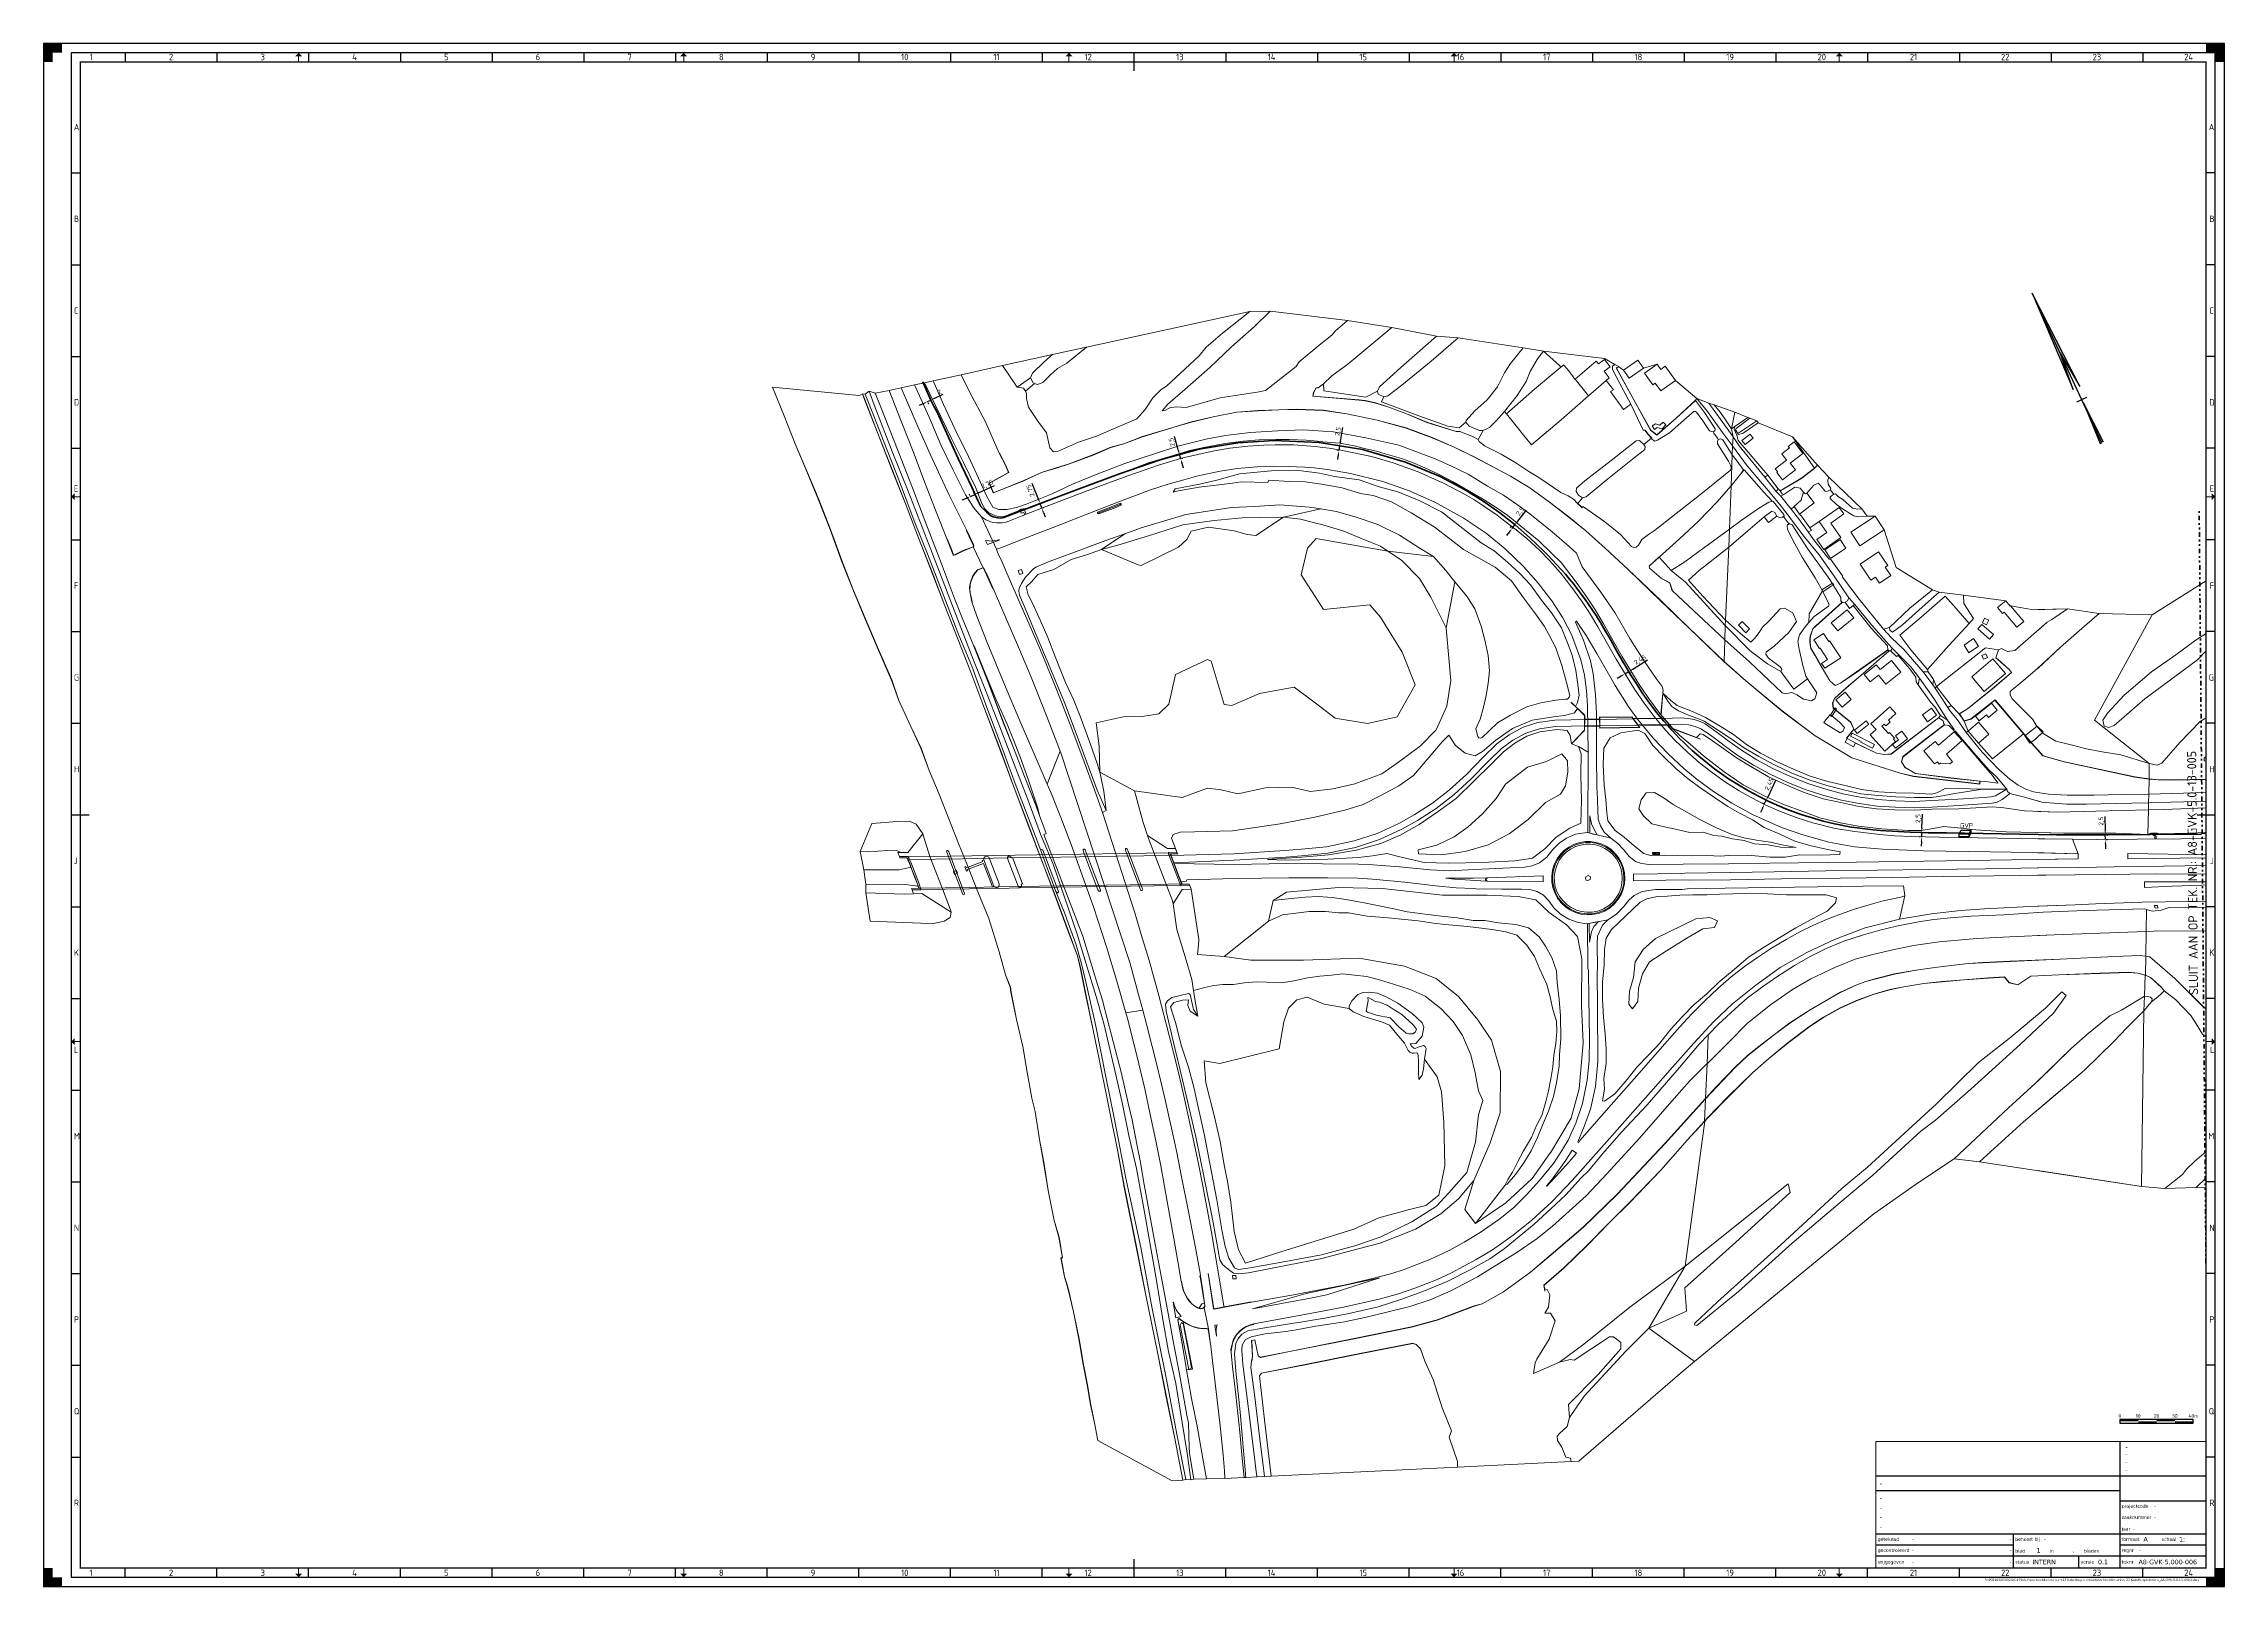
# Paper-space layout 'A8-GVK-5.0-13-006' of a CAD drawing. Header units: metres, sheet in millimetres. Extents: x 0 to 1189, y 0 to 841.
# The model-space entities are those that its viewports show. They can reach past a viewport. Long polylines and large blocks are cut down to what shows.
import ezdxf
from ezdxf.enums import TextEntityAlignment as Align

# ---------------------------------------------------------------- set-up
doc = ezdxf.new("R2010")
doc.units = ezdxf.units.M
doc.linetypes.add('AL-TEKENBLADGRENS', pattern=[11.5, 2.5, -1.5, 1, -1.5, 1, -1.5, 2.5])
for name, color, linetype, lineweight in [('B-WE-OG-TOPOKAART-G', 253, 'Continuous', 18), ('N-WE-KL-DATA-T18', 1, 'Continuous', 18), ('N-WE-KL-DATA-T25', 7, 'Continuous', 25), ('N-WE-KL-DATA_GLASVEZEL-G', 90, 'KL-GLASVEZEL-N', 35), ('N-WE-KL-DATA_GLASVEZEL-M', 7, 'Continuous', 18), ('N-WE-KL-DATA_GLASVEZEL_KAST_PUTKAST-S', 90, 'Continuous', 25), ('N-WE-KL-DATA_KABELGOOT-A', 92, 'Continuous', 18), ('N-WE-KL-DATA_KABELGOOT-G', 90, 'Continuous', 35), ('N-WE-KL-DATA_KABELGOOT-T25', 7, 'Continuous', 25), ('X-XX-AL-ORIENTATIE-S', 7, 'Continuous', 25), ('X-XX-AL-TEKENBLAD-S', 7, 'Continuous', 25), ('X-XX-AL-TEKENBLAD-T18', 7, 'Continuous', 18), ('X-XX-AL-TEKENBLAD-T25', 7, 'Continuous', 25), ('X-XX-AL-TEKENBLAD_KADER-G', 7, 'Continuous', 25), ('X-XX-AL-TEKENBLAD_KADER_AFSNIJMARKERING-G', 7, 'Continuous', 25), ('X-XX-AL-TEKENBLAD_KADER_CENTERMARKERING-G', 7, 'Continuous', 25), ('X-XX-AL-TEKENBLAD_KADER_ROOSTERVERDELING-G', 7, 'Continuous', 25), ('X-XX-AL-TEKENBLAD_KADER_ROOSTERVERDELING-T35', 7, 'Continuous', 35), ('X-XX-AL-TEKENBLAD_KADER_VOUWMERK-G', 7, 'Continuous', 18), ('X-XX-AL-TEKENBLAD_SCHAALBALK-S', 7, 'Continuous', 25), ('X-XX-AL-TEKENBLAD_TITELBLOK-G', 7, 'Continuous', 25), ('X-XX-AL-TEKENBLAD_TITELBLOK-S', 7, 'Continuous', 25), ('X-XX-AL-TEKENBLAD_VIEWPORT-G', 7, 'Continuous', 18), ('X-XX-AL-TEKENBLADGRENS-G', 7, 'AL-TEKENBLADGRENS', 35), ('X-XX-AL-TEKENBLADGRENS-T50', 130, 'Continuous', 50)]:
    doc.layers.add(name, color=color, linetype=linetype, lineweight=lineweight)
doc.styles.add('ISO', font='isocp.shx')
doc.styles.add('NLCS-ISO', font='NLCS-ISO.ttf')
doc.styles.add('NLCS-ISO-T25', font='NLCS-ISO.ttf', dxfattribs={"height": 2.5})
doc.styles.add('NLCS-ISO-T50', font='NLCS-ISO.ttf', dxfattribs={"height": 5})
doc.styles.add('VERDANA', font='verdana.ttf')
doc.linetypes.add('KL-GLASVEZEL-N', pattern='A,4,-1,[101,NLCS.SHX,S=0.5,R=0,X=0,Y=0],-1,4,-1,["G",Standard,S=1,R=0,X=-0.25,Y=-0.5],-1.5', length=12.5)
doc.dimstyles.new('ISO', dxfattribs={"dimtxt": 2.5, "dimasz": 2.5, "dimexe": 1.25, "dimexo": 0.625, "dimtad": 1, "dimtxsty": 'ISO', "dimcen": 2.5, "dimadec": 0, "dimazin": 0, "dimtfac": 1, "dimtmove": 0, "dimatfit": 3, "dimfxl": 1, "dimarcsym": 0})

psp = doc.layouts.new('A8-GVK-5.0-13-006')

msp = doc.modelspace()

# ---------------------------------------------------------------- texts
at = {"layer": 'N-WE-KL-DATA_KABELGOOT-T25', "style": 'NLCS-ISO-T25'}
msp.add_text('RVS-BUIS', height=2.5, rotation=336.381799, dxfattribs=at).set_placement((113783.074, 498427.416, 6.444), align=Align.BOTTOM_CENTER)
at = {"layer": 'X-XX-AL-TEKENBLADGRENS-T50', "style": 'NLCS-ISO-T50'}
for s, rotation, p in [('SLUIT AAN OP TEK. NR.: A8-GVK-5.0-13-005', 65.453406, (113613.995, 498479.181)), ('SLUIT AAN OP TEK. NR.: A8-GVK-5.0-13-006', 65.750977, (113625.794, 498474.103))]:
    msp.add_text(s, height=5, rotation=rotation, dxfattribs=at).set_placement(p, align=Align.MIDDLE_CENTER)

# ---------------------------------------------------------------- blocks, each defined once
blk = doc.blocks.new('SAL-TEKENBLAD_A0-SO')
at = {"layer": 'X-XX-AL-TEKENBLAD_KADER_AFSNIJMARKERING-G'}
for points in [[(10, 841), (0, 841), (0, 831), (5, 831), (5, 836), (10, 836)], [(1189, 831), (1189, 841), (1179, 841), (1179, 836), (1184, 836), (1184, 831)], [(0, 10), (0, 0), (10, 0), (10, 5), (5, 5), (5, 10)], [(1179, 0), (1189, 0), (1189, 10), (1184, 10), (1184, 5), (1179, 5)]]:
    blk.add_hatch(color=256, dxfattribs=at).paths.add_polyline_path(points)
at = {"layer": 'X-XX-AL-TEKENBLAD_KADER_VOUWMERK-G'}
h = blk.add_hatch(color=256, dxfattribs=at)
h.paths.add_polyline_path([(141, 834), (139, 836), (139, 834)])
h.paths.add_polyline_path([(139, 834), (139, 836), (137, 834)])
h = blk.add_hatch(color=256, dxfattribs=at)
h.paths.add_polyline_path([(351, 834), (349, 836), (349, 834)])
h.paths.add_polyline_path([(349, 834), (349, 836), (347, 834)])
h = blk.add_hatch(color=256, dxfattribs=at)
h.paths.add_polyline_path([(561, 834), (559, 836), (559, 834)])
h.paths.add_polyline_path([(559, 834), (559, 836), (557, 834)])
h = blk.add_hatch(color=256, dxfattribs=at)
h.paths.add_polyline_path([(771, 834), (769, 836), (769, 834)])
h.paths.add_polyline_path([(769, 834), (769, 836), (767, 834)])
h = blk.add_hatch(color=256, dxfattribs=at)
h.paths.add_polyline_path([(981, 834), (979, 836), (979, 834)])
h.paths.add_polyline_path([(979, 834), (979, 836), (977, 834)])
h = blk.add_hatch(color=256, dxfattribs=at)
h.paths.add_polyline_path([(17, 596), (15, 594), (17, 594)])
h.paths.add_polyline_path([(17, 594), (15, 594), (17, 592)])
h = blk.add_hatch(color=256, dxfattribs=at)
h.paths.add_polyline_path([(1182, 596), (1184, 594), (1182, 594)])
h.paths.add_polyline_path([(1182, 594), (1184, 594), (1182, 592)])
h = blk.add_hatch(color=256, dxfattribs=at)
h.paths.add_polyline_path([(17, 299), (15, 297), (17, 297)])
h.paths.add_polyline_path([(17, 297), (15, 297), (17, 295)])
h = blk.add_hatch(color=256, dxfattribs=at)
h.paths.add_polyline_path([(1182, 299), (1184, 297), (1182, 297)])
h.paths.add_polyline_path([(1182, 297), (1184, 297), (1182, 295)])
h = blk.add_hatch(color=256, dxfattribs=at)
h.paths.add_polyline_path([(141, 7), (139, 5), (139, 7)])
h.paths.add_polyline_path([(139, 7), (139, 5), (137, 7)])
h = blk.add_hatch(color=256, dxfattribs=at)
h.paths.add_polyline_path([(351, 7), (349, 5), (349, 7)])
h.paths.add_polyline_path([(349, 7), (349, 5), (347, 7)])
h = blk.add_hatch(color=256, dxfattribs=at)
h.paths.add_polyline_path([(561, 7), (559, 5), (559, 7)])
h.paths.add_polyline_path([(559, 7), (559, 5), (557, 7)])
h = blk.add_hatch(color=256, dxfattribs=at)
h.paths.add_polyline_path([(771, 7), (769, 5), (769, 7)])
h.paths.add_polyline_path([(769, 7), (769, 5), (767, 7)])
h = blk.add_hatch(color=256, dxfattribs=at)
h.paths.add_polyline_path([(981, 7), (979, 5), (979, 7)])
h.paths.add_polyline_path([(979, 7), (979, 5), (977, 7)])
at = {"layer": 'X-XX-AL-TEKENBLAD_KADER-G'}
for p, q in [((1189, 841), (0, 841)), ((0, 841), (0, 0)), ((1189, 0), (1189, 841)), ((0, 0), (1189, 0))]:
    blk.add_line(p, q, dxfattribs=at)
at = {"layer": 'X-XX-AL-TEKENBLAD_KADER-G', "const_width": 0.7, "flags": 128}
blk.add_lwpolyline([(20, 10), (1179, 10), (1179, 831), (20, 831)], close=True, dxfattribs=at)
at = {"layer": 'X-XX-AL-TEKENBLAD_KADER_CENTERMARKERING-G', "const_width": 0.7, "flags": 128}
for points in [[(594.5, 836), (594.5, 826)], [(15, 420.5), (25, 420.5)], [(1184, 420.5), (1174, 420.5)], [(594.5, 5), (594.5, 15)]]:
    blk.add_lwpolyline(points, dxfattribs=at)
at = {"layer": 'X-XX-AL-TEKENBLAD_KADER_ROOSTERVERDELING-G'}
for p, q in [((1184, 836), (15, 836)), ((15, 836), (15, 5)), ((44.5, 836), (44.5, 831)), ((94.5, 836), (94.5, 831)), ((144.5, 836), (144.5, 831)), ((194.5, 836), (194.5, 831)), ((244.5, 836), (244.5, 831)), ((294.5, 836), (294.5, 831)), ((344.5, 836), (344.5, 831)), ((394.5, 836), (394.5, 831)), ((444.5, 836), (444.5, 831)), ((494.5, 836), (494.5, 831)), ((544.5, 836), (544.5, 831)), ((644.5, 836), (644.5, 831)), ((694.5, 836), (694.5, 831)), ((744.5, 836), (744.5, 831)), ((794.5, 836), (794.5, 831)), ((844.5, 836), (844.5, 831)), ((894.5, 836), (894.5, 831)), ((944.5, 836), (944.5, 831)), ((994.5, 836), (994.5, 831)), ((1044.5, 836), (1044.5, 831)), ((1094.5, 836), (1094.5, 831)), ((1144.5, 836), (1144.5, 831)), ((1184, 5), (1184, 836)), ((15, 770.5), (20, 770.5)), ((1184, 770.5), (1179, 770.5)), ((15, 720.5), (20, 720.5)), ((1184, 720.5), (1179, 720.5)), ((15, 670.5), (20, 670.5)), ((1184, 670.5), (1179, 670.5)), ((15, 620.5), (20, 620.5)), ((1184, 620.5), (1179, 620.5)), ((15, 570.5), (20, 570.5)), ((1184, 570.5), (1179, 570.5)), ((15, 520.5), (20, 520.5)), ((1184, 520.5), (1179, 520.5)), ((15, 470.5), (20, 470.5)), ((1184, 470.5), (1179, 470.5)), ((15, 370.5), (20, 370.5)), ((1184, 370.5), (1179, 370.5)), ((15, 320.5), (20, 320.5)), ((1184, 320.5), (1179, 320.5)), ((15, 270.5), (20, 270.5)), ((1184, 270.5), (1179, 270.5)), ((15, 220.5), (20, 220.5)), ((1184, 220.5), (1179, 220.5)), ((15, 170.5), (20, 170.5)), ((1184, 170.5), (1179, 170.5)), ((15, 120.5), (20, 120.5)), ((1184, 120.5), (1179, 120.5)), ((15, 70.5), (20, 70.5)), ((1184, 70.5), (1179, 70.5)), ((15, 5), (1184, 5)), ((44.5, 5), (44.5, 10)), ((94.5, 5), (94.5, 10)), ((144.5, 5), (144.5, 10)), ((194.5, 5), (194.5, 10)), ((244.5, 5), (244.5, 10)), ((294.5, 5), (294.5, 10)), ((344.5, 5), (344.5, 10)), ((394.5, 5), (394.5, 10)), ((444.5, 5), (444.5, 10)), ((494.5, 5), (494.5, 10)), ((544.5, 5), (544.5, 10)), ((644.5, 5), (644.5, 10)), ((694.5, 5), (694.5, 10)), ((744.5, 5), (744.5, 10)), ((794.5, 5), (794.5, 10)), ((844.5, 5), (844.5, 10)), ((894.5, 5), (894.5, 10)), ((944.5, 5), (944.5, 10)), ((994.5, 5), (994.5, 10)), ((1044.5, 5), (1044.5, 10)), ((1094.5, 5), (1094.5, 10)), ((1144.5, 5), (1144.5, 10))]:
    blk.add_line(p, q, dxfattribs=at)
at = {"layer": 'X-XX-AL-TEKENBLAD_KADER_VOUWMERK-G'}
for p, q in [((139, 831), (139, 836)), ((349, 831), (349, 836)), ((559, 831), (559, 836)), ((769, 831), (769, 836)), ((979, 831), (979, 836)), ((20, 594), (15, 594)), ((1179, 594), (1184, 594)), ((20, 297), (15, 297)), ((1179, 297), (1184, 297)), ((139, 10), (139, 5)), ((349, 10), (349, 5)), ((559, 10), (559, 5)), ((769, 10), (769, 5)), ((979, 10), (979, 5))]:
    blk.add_line(p, q, dxfattribs=at)
at = {"layer": 'X-XX-AL-TEKENBLAD_KADER_ROOSTERVERDELING-T35', "lineweight": 35, "style": 'NLCS-ISO'}
for s, p in [('1', (25.9, 830.9)), ('2', (69.5, 830.9)), ('3', (119.5, 830.9)), ('4', (169.5, 830.9)), ('5', (219.5, 830.9)), ('6', (269.5, 830.9)), ('7', (319.5, 830.9)), ('8', (369.5, 830.9)), ('9', (419.5, 830.9)), ('10', (469.5, 830.9)), ('11', (519.5, 830.9)), ('12', (569.5, 830.9)), ('13', (619.5, 830.9)), ('14', (669.5, 830.9)), ('15', (719.5, 830.9)), ('16', (772.5, 830.9)), ('17', (819.5, 830.9)), ('18', (869.5, 830.9)), ('19', (919.5, 830.9)), ('20', (969.5, 830.9)), ('21', (1019.5, 830.9)), ('22', (1069.5, 830.9)), ('23', (1119.5, 830.9)), ('24', (1169.5, 830.9)), ('1', (25.9, 4.6)), ('2', (69.5, 4.6)), ('3', (119.5, 4.6)), ('4', (169.5, 4.6)), ('5', (219.5, 4.6)), ('6', (269.5, 4.6)), ('7', (319.5, 4.6)), ('8', (369.5, 4.6)), ('9', (419.5, 4.6)), ('10', (469.5, 4.6)), ('11', (519.5, 4.6)), ('12', (569.5, 4.6)), ('13', (619.5, 4.6)), ('14', (669.5, 4.6)), ('15', (719.5, 4.6)), ('16', (772.5, 4.6)), ('17', (819.5, 4.6)), ('18', (869.5, 4.6)), ('19', (919.5, 4.6)), ('20', (969.5, 4.6)), ('21', (1019.5, 4.6)), ('22', (1069.5, 4.6)), ('23', (1119.5, 4.6)), ('24', (1169.5, 4.6))]:
    blk.add_text(s, height=3.5, dxfattribs=at).set_placement(p, align=Align.BOTTOM_CENTER)
for s, p in [('A', (16.5, 795.5)), ('A', (1180.5, 795.5)), ('B', (16.5, 745.5)), ('B', (1180.8, 745.5)), ('C', (16.5, 695.5)), ('C', (1180.8, 695.5)), ('D', (16.5, 645.5)), ('D', (1180.8, 645.5)), ('E', (16.5, 598.5)), ('E', (1181, 598.5)), ('F', (16.5, 545.5)), ('F', (1181, 545.5)), ('G', (16.5, 495.5)), ('G', (1180.5, 495.5)), ('H', (16.5, 445.5)), ('H', (1180.8, 445.5)), ('J', (16.5, 395.5)), ('J', (1181.2, 395.5)), ('K', (16.5, 345.5)), ('K', (1180.8, 345.5)), ('L', (16.5, 292.5)), ('L', (1181.2, 292.5)), ('M', (16.5, 245.5)), ('M', (1180.2, 245.5)), ('N', (16.5, 195.5)), ('N', (1180.8, 195.5)), ('P', (16.5, 145.5)), ('P', (1180.8, 145.5)), ('Q', (16.5, 95.5)), ('Q', (1180.5, 95.5)), ('R', (16.5, 45.5)), ('R', (1180.8, 45.5))]:
    blk.add_text(s, height=3.5, dxfattribs=at).set_placement(p, align=Align.MIDDLE_LEFT)
blk = doc.blocks.new('SAL-TITELBLOK_RWS_GROOT')
at = {"layer": 'X-XX-AL-TEKENBLAD_TITELBLOK-G'}
for p, q in [((-47, 68.9), (-47, 0)), ((-180, 50.2), (0, 50.2)), ((-180, 42.2), (-47, 42.2)), ((-47, 36.7), (0, 36.7)), ((-180, 18.7), (0, 18.7)), ((-180, 12.7), (-105, 12.7)), ((-105, 0), (-105, 18.7)), ((-47, 12.7), (0, 12.7)), ((-180, 6.7), (0, 6.7)), ((-69.4, 0), (-69.4, 6.7))]:
    blk.add_line(p, q, dxfattribs=at)
at = {"layer": 'X-XX-AL-TEKENBLAD_TITELBLOK-G', "const_width": 0.3}
blk.add_lwpolyline([(0, 0), (0, 68.9), (-180, 68.9), (-180, 0)], close=True, dxfattribs=at)
at = {"layer": 'X-XX-AL-TEKENBLAD-T18', "style": 'VERDANA'}
for s, p in [('zaaknummer', (-46, 27.7)), ('projectcode', (-46, 33.7)), ('getekend', (-179, 15.7)), ('behoort bij', (-104, 15.7)), ('jaar', (-46, 21.3)), ('formaat', (-46, 15.7)), ('schaal', (-24.2, 15.7)), ('gecontroleerd', (-179, 9.7)), ('vrijgegeven', (-179, 3.3)), ('status', (-104, 3.3)), ('blad                 in                     bladen', (-104, 9.3)), ('versie', (-68.4, 3.3)), ('teknr', (-46, 3.3)), ('regnr', (-46, 9.7))]:
    blk.add_text(s, height=1.8, dxfattribs=at).set_placement(p, align=Align.MIDDLE_LEFT)
at = {"layer": 'X-XX-AL-TEKENBLAD-T25', "insert": (-3.7, -5.8), "char_height": 1.2, "attachment_point": 3, "style": 'VERDANA'}
blk.add_mtext('R:\\\\00240000\\\\00244147\\\\Infra\\\\voorbeeldtekeningen\\\\13 Kabellooptekening\\\\Voorbeeldtekening 13 Kabellooptekening_A8-GVK-5.0-13-XXX1.dwg', dxfattribs=at)
at = {"layer": 'X-XX-AL-TEKENBLAD-T25', "style": 'VERDANA'}
for tag, p in [('NL_META_DIENST1', (-44, 64.9)), ('NL_META_DIENST2', (-44, 60.8)), ('NL_META_DIENST3', (-44, 56.6)), ('NL_META_DIENST4', (-44, 52.4)), ('NL_META_PROJECTOMSCHRIJVING', (-178, 44.9)), ('NL_META_TEKENINGOMSCHRIJVING_01', (-178, 36.9)), ('NL_META_TEKENINGOMSCHRIJVING_02', (-178, 31.7)), ('NL_META_TEKENINGOMSCHRIJVING_03', (-178, 26.5)), ('NL_META_TEKENINGOMSCHRIJVING_04', (-178, 21.3))]:
    blk.add_attdef(tag, p, '', height=2.5, dxfattribs=at)
at = {"layer": 'X-XX-AL-TEKENBLAD-T25', "style": 'VERDANA', "flags": 3}
for tag, p in [('NL_META_DOCUMENTSOORT', (-44, 44.5)), ('NL_META_EIGENAAR', (-44, 39.6))]:
    blk.add_attdef(tag, p, '', height=2.5, dxfattribs=at)
at = {"layer": 'X-XX-AL-TEKENBLAD-T25', "style": 'VERDANA'}
for tag, p in [('NL_META_PROJECTCODE', (-28.3, 33.7)), ('NL_META_ZAAKNUMMER', (-28.3, 27.7)), ('NL_META_OPSTELLER', (-160.3, 15.7)), ('NL_META_RELATIE', (-88.6, 15.7)), ('NL_META_JAAR', (-39.9, 21.3)), ('NL_META_FORMAAT', (-34.1, 15.7)), ('NL_META_SCHAAL', (-14.7, 15.7)), ('NL_META_CONTROLER', (-160.3, 9.7)), ('NL_META_AUTORISATOR', (-160.3, 3.3)), ('NL_META_DOCUMENTSTATUS', (-94.7, 3.3)), ('NL_META_REVISIE', (-58.9, 3.3)), ('NL_META_DOCUMENTNR', (-36.8, 9.7)), ('NL_META_ID_NUMMER', (-36.8, 3.3))]:
    blk.add_attdef(tag, text='', height=2.5, dxfattribs=at).set_placement(p, align=Align.MIDDLE_LEFT)
for tag, p in [('NL_META_TEKEN_DATUM', (-106, 15.7)), ('NL_META_CONTROLE_DATUM', (-106, 9.7)), ('NL_META_VRIJGAVE_DATUM', (-106, 3.3))]:
    blk.add_attdef(tag, text='', height=2.5, dxfattribs=at).set_placement(p, align=Align.MIDDLE_RIGHT)
for tag, p in [('NL_META_BLADNUMMER', (-91.3, 9.7)), ('NL_META_AANTAL_BLADEN', (-72.4, 9.7))]:
    blk.add_attdef(tag, text='', height=2.5, dxfattribs=at).set_placement(p, align=Align.MIDDLE_CENTER)
blk = doc.blocks.new('SAL-SCHAALBALK_M1000')
at = {"const_width": 1}
for points in [[(0, 1.5), (10, 1.5)], [(10, 0.5), (20, 0.5)], [(20, 1.5), (30, 1.5)]]:
    blk.add_lwpolyline(points, dxfattribs=at)
blk.add_lwpolyline([(0, 0), (40, 0), (40, 2), (0, 2)], close=True)
blk.add_lwpolyline([(30, 0.5, 1, 1, 0), (40, 0.5, 0, 0, 0), (40, 0, 0, 0, 0)], format="xyseb")
at = {"style": 'NLCS-ISO'}
for s, p in [('0', (0, 3)), ('10', (10, 3)), ('20', (20, 3)), ('30', (30, 3)), ('40m', (40, 3))]:
    blk.add_text(s, height=2, dxfattribs=at).set_placement(p, align=Align.CENTER)
blk = doc.blocks.new('*D43')
at = {"layer": 'Defpoints', "color": 0, "transparency": 16777216}
for p in [(113578.6, 498515.8), (113579.6, 498518.1), (113579.6, 498518.1)]:
    blk.add_point(p, dxfattribs=at)
at = {"layer": 'N-WE-KL-DATA_GLASVEZEL-M', "color": 0, "lineweight": -2, "transparency": 16777216}
for p, q in [((113580.7, 498520.3), (113583.8, 498527.2)), ((113577.6, 498513.5), (113576.5, 498511.2)), ((113578.6, 498515.8), (113579.6, 498518.1)), ((113579.1, 498515.5), (113579.7, 498515.3)), ((113580.2, 498517.8), (113580.8, 498517.5))]:
    blk.add_line(p, q, dxfattribs=at)
at = {"layer": 'N-WE-KL-DATA_GLASVEZEL-M', "color": 0, "transparency": 16777216}
for points in [[(113577.2, 498513.7), (113577.9, 498513.3), (113578.6, 498515.8)], [(113580.3, 498520.5), (113581, 498520.2), (113579.6, 498518.1)]]:
    blk.add_solid(points, dxfattribs=at)
at = {"layer": 'N-WE-KL-DATA_GLASVEZEL-M', "color": 0, "transparency": 16777216, "insert": (113580.9, 498525.8), "char_height": 2.5, "attachment_point": 5, "rotation": 65.4931, "style": 'ISO'}
blk.add_mtext('2,5', dxfattribs=at)
blk = doc.blocks.new('*D44')
at = {"layer": 'Defpoints', "color": 0, "transparency": 16777216}
for p in [(113489.5, 498561.5), (113489.5, 498561.5), (113488.4, 498559.3)]:
    blk.add_point(p, dxfattribs=at)
at = {"layer": 'N-WE-KL-DATA_GLASVEZEL-M', "color": 0, "lineweight": -2, "transparency": 16777216}
for p, q in [((113487.8, 498559.6), (113487.3, 498559.9)), ((113489, 498561.8), (113488.4, 498562.1)), ((113488.4, 498559.3), (113489.5, 498561.5)), ((113490.6, 498563.8), (113494.1, 498570.5)), ((113487.2, 498557.1), (113486.1, 498554.9))]:
    blk.add_line(p, q, dxfattribs=at)
at = {"layer": 'N-WE-KL-DATA_GLASVEZEL-M', "color": 0, "transparency": 16777216}
for points in [[(113490.3, 498563.9), (113491, 498563.6), (113489.5, 498561.5)], [(113486.9, 498557.3), (113487.6, 498556.9), (113488.4, 498559.3)]]:
    blk.add_solid(points, dxfattribs=at)
at = {"layer": 'N-WE-KL-DATA_GLASVEZEL-M', "color": 0, "transparency": 16777216, "insert": (113491.1, 498569.2), "char_height": 2.5, "attachment_point": 5, "rotation": 62.9561, "style": 'ISO'}
blk.add_mtext('2,5', dxfattribs=at)
blk = doc.blocks.new('*D45')
at = {"layer": 'Defpoints', "color": 0, "transparency": 16777216}
for p in [(113418.2, 498611.8), (113420.1, 498613.4), (113420.1, 498613.4)]:
    blk.add_point(p, dxfattribs=at)
at = {"layer": 'N-WE-KL-DATA_GLASVEZEL-M', "color": 0, "lineweight": -2, "transparency": 16777216}
for p, q in [((113422.1, 498614.9), (113429.5, 498621)), ((113416.3, 498610.2), (113414.4, 498608.6)), ((113417.9, 498612.3), (113417.5, 498612.8)), ((113418.2, 498611.8), (113420.1, 498613.4)), ((113419.7, 498613.8), (113419.4, 498614.3))]:
    blk.add_line(p, q, dxfattribs=at)
at = {"layer": 'N-WE-KL-DATA_GLASVEZEL-M', "color": 0, "transparency": 16777216}
for points in [[(113416, 498610.5), (113416.6, 498609.9), (113418.2, 498611.8)], [(113421.8, 498615.3), (113422.3, 498614.6), (113420.1, 498613.4)]]:
    blk.add_solid(points, dxfattribs=at)
at = {"layer": 'N-WE-KL-DATA_GLASVEZEL-M', "color": 0, "transparency": 16777216, "insert": (113425.4, 498620.4), "char_height": 2.5, "attachment_point": 5, "rotation": 39.3066, "style": 'ISO'}
blk.add_mtext('2,45', dxfattribs=at)
blk = doc.blocks.new('*D46')
at = {"layer": 'Defpoints', "color": 0, "transparency": 16777216}
for p in [(113379.4, 498708.4), (113381.8, 498708.6), (113381.8, 498708.6)]:
    blk.add_point(p, dxfattribs=at)
at = {"layer": 'N-WE-KL-DATA_GLASVEZEL-M', "color": 0, "lineweight": -2, "transparency": 16777216}
for p, q in [((113376.9, 498708.1), (113374.4, 498707.8)), ((113379.4, 498708.4), (113381.8, 498708.6)), ((113379.5, 498707.7), (113379.5, 498707.1)), ((113381.9, 498708), (113382, 498707.4)), ((113384.3, 498708.9), (113393.8, 498710))]:
    blk.add_line(p, q, dxfattribs=at)
at = {"layer": 'N-WE-KL-DATA_GLASVEZEL-M', "color": 0, "transparency": 16777216}
for points in [[(113376.9, 498708.5), (113377, 498707.7), (113379.4, 498708.4)], [(113384.3, 498709.3), (113384.4, 498708.5), (113381.8, 498708.6)]]:
    blk.add_solid(points, dxfattribs=at)
at = {"layer": 'N-WE-KL-DATA_GLASVEZEL-M', "color": 0, "transparency": 16777216, "insert": (113390.1, 498711.6), "char_height": 2.5, "attachment_point": 5, "rotation": 6.409, "style": 'ISO'}
blk.add_mtext('2,45', dxfattribs=at)
blk = doc.blocks.new('*D47')
at = {"layer": 'Defpoints', "color": 0, "transparency": 16777216}
for p in [(113357.2, 498806.2), (113359.4, 498807.4), (113359.4, 498807.4)]:
    blk.add_point(p, dxfattribs=at)
at = {"layer": 'N-WE-KL-DATA_GLASVEZEL-M', "color": 0, "lineweight": -2, "transparency": 16777216}
for p, q in [((113361.7, 498808.5), (113368.4, 498811.9)), ((113355, 498805.1), (113352.7, 498804)), ((113356.9, 498806.8), (113356.6, 498807.4)), ((113357.2, 498806.2), (113359.4, 498807.4)), ((113359.2, 498807.9), (113358.9, 498808.5))]:
    blk.add_line(p, q, dxfattribs=at)
at = {"layer": 'N-WE-KL-DATA_GLASVEZEL-M', "color": 0, "transparency": 16777216}
for points in [[(113354.8, 498805.5), (113355.2, 498804.7), (113357.2, 498806.2)], [(113361.5, 498808.9), (113361.9, 498808.1), (113359.4, 498807.4)]]:
    blk.add_solid(points, dxfattribs=at)
at = {"layer": 'N-WE-KL-DATA_GLASVEZEL-M', "color": 0, "transparency": 16777216, "insert": (113365.2, 498812.6), "char_height": 2.5, "attachment_point": 5, "rotation": 26.8665, "style": 'ISO'}
blk.add_mtext('2,5', dxfattribs=at)
blk = doc.blocks.new('*D48')
at = {"layer": 'Defpoints', "color": 0, "transparency": 16777216}
for p in [(113290, 498884.3), (113291, 498886.7), (113291.4, 498886.4)]:
    blk.add_point(p, dxfattribs=at)
at = {"layer": 'N-WE-KL-DATA_GLASVEZEL-M', "color": 0, "lineweight": -2, "transparency": 16777216}
for p, q in [((113292.4, 498888.7), (113296.7, 498895)), ((113288.2, 498882.6), (113286.8, 498880.5)), ((113289.5, 498884.7), (113288.6, 498885.3)), ((113289.6, 498884.6), (113291, 498886.7)), ((113290.9, 498886.8), (113290, 498887.4))]:
    blk.add_line(p, q, dxfattribs=at)
at = {"layer": 'N-WE-KL-DATA_GLASVEZEL-M', "color": 0, "transparency": 16777216}
for points in [[(113287.9, 498882.8), (113288.5, 498882.3), (113289.6, 498884.6)], [(113292.1, 498889), (113292.8, 498888.5), (113291, 498886.7)]]:
    blk.add_solid(points, dxfattribs=at)
at = {"layer": 'N-WE-KL-DATA_GLASVEZEL-M', "color": 0, "transparency": 16777216, "insert": (113293.6, 498894.1), "char_height": 2.5, "attachment_point": 5, "rotation": 55.6575, "style": 'ISO'}
blk.add_mtext('2,5', dxfattribs=at)
blk = doc.blocks.new('*D49')
at = {"layer": 'Defpoints', "color": 0, "transparency": 16777216}
for p in [(113209.4, 498916.9), (113209.8, 498919.4), (113209.8, 498919.4)]:
    blk.add_point(p, dxfattribs=at)
at = {"layer": 'N-WE-KL-DATA_GLASVEZEL-M', "color": 0, "lineweight": -2, "transparency": 16777216}
for p, q in [((113210.2, 498921.9), (113211.5, 498929.3)), ((113209.4, 498916.9), (113209.8, 498919.4)), ((113210, 498916.8), (113210.6, 498916.7)), ((113210.4, 498919.3), (113211, 498919.2)), ((113209, 498914.5), (113208.5, 498912))]:
    blk.add_line(p, q, dxfattribs=at)
at = {"layer": 'N-WE-KL-DATA_GLASVEZEL-M', "color": 0, "transparency": 16777216}
for points in [[(113208.6, 498914.6), (113209.4, 498914.4), (113209.4, 498916.9)], [(113209.8, 498921.9), (113210.7, 498921.8), (113209.8, 498919.4)]]:
    blk.add_solid(points, dxfattribs=at)
at = {"layer": 'N-WE-KL-DATA_GLASVEZEL-M', "color": 0, "transparency": 16777216, "insert": (113209.1, 498927.2), "char_height": 2.5, "attachment_point": 5, "rotation": 80.2041, "style": 'ISO'}
blk.add_mtext('2,5', dxfattribs=at)
blk = doc.blocks.new('*D50')
at = {"layer": 'Defpoints', "color": 0, "transparency": 16777216}
for p in [(113129.4, 498924.5), (113129.6, 498927.3), (113129.6, 498927.3)]:
    blk.add_point(p, dxfattribs=at)
at = {"layer": 'N-WE-KL-DATA_GLASVEZEL-M', "color": 0, "lineweight": -2, "transparency": 16777216}
for p, q in [((113129.8, 498929.8), (113130.4, 498939)), ((113129.2, 498922), (113129, 498919.5)), ((113129.4, 498924.5), (113129.6, 498927.3)), ((113130, 498924.5), (113130.6, 498924.4)), ((113130.2, 498927.2), (113130.8, 498927.2))]:
    blk.add_line(p, q, dxfattribs=at)
at = {"layer": 'N-WE-KL-DATA_GLASVEZEL-M', "color": 0, "transparency": 16777216}
for points in [[(113129.4, 498929.8), (113130.2, 498929.7), (113129.6, 498927.3)], [(113128.8, 498922.1), (113129.6, 498922), (113129.4, 498924.5)]]:
    blk.add_solid(points, dxfattribs=at)
at = {"layer": 'N-WE-KL-DATA_GLASVEZEL-M', "color": 0, "transparency": 16777216, "insert": (113128.1, 498935.8), "char_height": 2.5, "attachment_point": 5, "rotation": 85.8847, "style": 'ISO'}
blk.add_mtext('2,75', dxfattribs=at)
blk = doc.blocks.new('*D51')
at = {"layer": 'Defpoints', "color": 0, "transparency": 16777216}
for p in [(113097.4, 499003.6), (113099.4, 499003.6), (113099.4, 499003.6)]:
    blk.add_point(p, dxfattribs=at)
at = {"layer": 'N-WE-KL-DATA_GLASVEZEL-M', "color": 0, "lineweight": -2, "transparency": 16777216}
for p, q in [((113094.9, 499003.5), (113092.4, 499003.5)), ((113097.4, 499003.6), (113099.4, 499003.6)), ((113097.4, 499003), (113097.5, 499002.3)), ((113099.4, 499003), (113099.5, 499002.3)), ((113101.9, 499003.6), (113106.9, 499003.7))]:
    blk.add_line(p, q, dxfattribs=at)
at = {"layer": 'N-WE-KL-DATA_GLASVEZEL-M', "color": 0, "transparency": 16777216}
for points in [[(113094.9, 499003.9), (113094.9, 499003.1), (113097.4, 499003.6)], [(113101.9, 499004), (113101.9, 499003.2), (113099.4, 499003.6)]]:
    blk.add_solid(points, dxfattribs=at)
at = {"layer": 'N-WE-KL-DATA_GLASVEZEL-M', "color": 0, "transparency": 16777216, "insert": (113105.6, 499005.6), "char_height": 2.5, "attachment_point": 5, "rotation": 0.8824, "style": 'ISO'}
blk.add_mtext('2', dxfattribs=at)
blk = doc.blocks.new('*D52')
at = {"layer": 'Defpoints', "color": 0, "transparency": 16777216}
for p in [(113096.8, 498946.8), (113099.5, 498946.8), (113099.5, 498946.8)]:
    blk.add_point(p, dxfattribs=at)
at = {"layer": 'N-WE-KL-DATA_GLASVEZEL-M', "color": 0, "lineweight": -2, "transparency": 16777216}
for p, q in [((113094.3, 498946.8), (113091.8, 498946.9)), ((113096.8, 498947.4), (113096.8, 498948.1)), ((113096.8, 498946.8), (113099.5, 498946.8)), ((113099.5, 498947.4), (113099.5, 498948)), ((113102, 498946.8), (113111.3, 498946.7))]:
    blk.add_line(p, q, dxfattribs=at)
at = {"layer": 'N-WE-KL-DATA_GLASVEZEL-M', "color": 0, "transparency": 16777216}
for points in [[(113094.3, 498947.3), (113094.3, 498946.4), (113096.8, 498946.8)], [(113102, 498947.2), (113102, 498946.3), (113099.5, 498946.8)]]:
    blk.add_solid(points, dxfattribs=at)
at = {"layer": 'N-WE-KL-DATA_GLASVEZEL-M', "color": 0, "transparency": 16777216, "insert": (113107.9, 498948.8), "char_height": 2.5, "attachment_point": 5, "rotation": 359.3867, "style": 'ISO'}
blk.add_mtext('2,75', dxfattribs=at)
blk = doc.blocks.new('SKL-DATA_GLASVEZEL_GLASVEZELKABELPUT_RECHTHOEKIG')
at = {"color": 0, "linetype": 'ByBlock'}
for points in [[(-3.2, -1), (-2.1, 1), (3.2, 1), (2.1, -1)], [(3.2, 1), (3.2, -0.5), (2.1, -2.5)], [(-3.2, -1), (2.1, -1), (2.1, -2.5), (-3.2, -2.5), (-3.2, -1)]]:
    blk.add_lwpolyline(points, dxfattribs=at)
at = {"layer": 'N-WE-KL-DATA-T18', "linetype": 'ByBlock', "style": 'NLCS-ISO', "flags": 1}
for tag, p in [('OMSCHRIJVING_LEGENDA', (0, -8.4)), ('LOCATIE', (0, -12.2)), ('TYPE_HANDHOLE', (0, -16)), ('TYPE_GCO', (0, -19.8)), ('BPS-CODERING', (0, -23.6)), ('POSITIE_X', (0, -27.4)), ('POSITIE_Y', (0, -31.1)), ('OVERIGE_OPMERKING(EN)_1', (0, -34.9)), ('OVERIGE_OPMERKING(EN)_2', (0, -38.7))]:
    blk.add_attdef(tag, p, '', height=1.8, dxfattribs=at)
at = {"layer": 'N-WE-KL-DATA-T25', "linetype": 'ByBlock', "style": 'NLCS-ISO'}
blk.add_attdef('TYPE_SYMBOOL', text='', height=2.5, dxfattribs=at).set_placement((15.9, -0.2), align=Align.MIDDLE_CENTER)
blk = doc.blocks.new('SAL-ORIENTATIE_NOORDPIJL-SO')
for p, q in [((0, 64), (-2, 7)), ((0, -26), (0, 64)), ((2, 7), (0, 64)), ((-2, 7), (0, 28)), ((0, 28), (2, 7)), ((-3, 0), (3, 0)), ((0, -2), (-1, -26)), ((1, -26), (0, -2)), ((-1, -26), (0, -26))]:
    blk.add_line(p, q)
for points in [[(2, 7), (0, 28), (0, 64)], [(0, -26), (1, -26), (0, -2)]]:
    blk.add_solid(points)
blk = doc.blocks.new('*D61')
at = {"layer": 'Defpoints', "color": 0, "transparency": 16777216}
for p in [(113661.5, 498478.1), (113662.8, 498480.9), (113662.8, 498480.9)]:
    blk.add_point(p, dxfattribs=at)
at = {"layer": 'N-WE-KL-DATA_GLASVEZEL-M', "color": 0, "lineweight": -2, "transparency": 16777216}
for p, q in [((113663.8, 498483.2), (113667.6, 498491.6)), ((113661, 498478.4), (113660.4, 498478.7)), ((113661.5, 498478.1), (113662.8, 498480.9)), ((113662.2, 498481.2), (113661.7, 498481.4)), ((113660.5, 498475.9), (113659.5, 498473.6))]:
    blk.add_line(p, q, dxfattribs=at)
at = {"layer": 'N-WE-KL-DATA_GLASVEZEL-M', "color": 0, "transparency": 16777216}
for points in [[(113660.1, 498476), (113660.9, 498475.7), (113661.5, 498478.1)], [(113663.4, 498483.4), (113664.2, 498483), (113662.8, 498480.9)]]:
    blk.add_solid(points, dxfattribs=at)
at = {"layer": 'N-WE-KL-DATA_GLASVEZEL-M', "color": 0, "transparency": 16777216, "insert": (113664.4, 498489.4), "char_height": 2.5, "attachment_point": 5, "rotation": 65.6906, "style": 'ISO'}
blk.add_mtext('3,05', dxfattribs=at)
blk = doc.blocks.new('*D62')
at = {"layer": 'Defpoints', "color": 0, "transparency": 16777216}
for p in [(113733.2, 498446.3), (113734, 498448.1), (113734, 498448.1)]:
    blk.add_point(p, dxfattribs=at)
at = {"layer": 'N-WE-KL-DATA_GLASVEZEL-M', "color": 0, "lineweight": -2, "transparency": 16777216}
for p, q in [((113735, 498450.4), (113738.6, 498458.3)), ((113732.1, 498444), (113731.1, 498441.8)), ((113733.2, 498446.3), (113734, 498448.1)), ((113733.7, 498446), (113734.3, 498445.8)), ((113734.5, 498447.8), (113735.1, 498447.6))]:
    blk.add_line(p, q, dxfattribs=at)
at = {"layer": 'N-WE-KL-DATA_GLASVEZEL-M', "color": 0, "transparency": 16777216}
for points in [[(113731.8, 498444.2), (113732.5, 498443.9), (113733.2, 498446.3)], [(113734.6, 498450.5), (113735.4, 498450.2), (113734, 498448.1)]]:
    blk.add_solid(points, dxfattribs=at)
at = {"layer": 'N-WE-KL-DATA_GLASVEZEL-M', "color": 0, "transparency": 16777216, "insert": (113735.4, 498456.3), "char_height": 2.5, "attachment_point": 5, "rotation": 65.6959, "style": 'ISO'}
blk.add_mtext('1,95', dxfattribs=at)

# ---------------------------------------------------------------- dimensions: what is measured, and where the dimension line sits
at = {"layer": 'N-WE-KL-DATA_GLASVEZEL-M'}
for p1, p2, distance, picture, middle in [((113097.44, 499003.6), (113099.44, 499003.631), -0.041, '*D51', (113105.643, 499005.561)), ((113096.771, 498946.818), (113099.52, 498946.788), 0, '*D52', (113107.938, 498948.761)), ((113129.4, 498924.519), (113129.597, 498927.262), 0, '*D50', (113128.142, 498935.784)), ((113209.393, 498916.944), (113209.818, 498919.407), 0, '*D49', (113209.065, 498927.169)), ((113290.006, 498884.345), (113291.417, 498886.409), 0.477, '*D48', (113293.562, 498894.052)), ((113357.208, 498806.248), (113359.439, 498807.378), 0, '*D47', (113365.216, 498812.617)), ((113379.39, 498708.36), (113381.825, 498708.634), 0, '*D46', (113390.062, 498711.635)), ((113418.246, 498611.807), (113420.142, 498613.359), 0, '*D45', (113425.429, 498620.353)), ((113488.379, 498559.299), (113489.516, 498561.526), 0.013, '*D44', (113491.086, 498569.168)), ((113578.576, 498515.788), (113579.613, 498518.063), -0.018, '*D43', (113580.872, 498525.754)), ((113661.539, 498478.138), (113662.795, 498480.918), 0, '*D61', (113664.358, 498489.389)), ((113733.163, 498446.307), (113733.964, 498448.081), 0, '*D62', (113735.425, 498456.329))]:
    dim = msp.add_aligned_dim(p1=p1, p2=p2, distance=distance, dimstyle='ISO', dxfattribs=at)
    dim.commit()
    dim.dimension.update_dxf_attribs({"geometry": picture, "text_midpoint": middle})

# ---------------------------------------------------------------- hatches: boundary and pattern name
at = {"layer": 'N-WE-KL-DATA_KABELGOOT-A'}
h = msp.add_hatch(dxfattribs=at)
h.set_pattern_fill('ANSI31', color=256, scale=0.35, style=0)
h.set_pattern_definition([(20, (113280.6995, 498011.3601), (-0.3800699, 1.0442334), [])])
h.paths.add_polyline_path([(113747.207, 498441.003), (113811.343, 498412.959), (113812.144, 498414.791), (113748.008, 498442.836)])

# ---------------------------------------------------------------- linework, layer by layer
at = {"layer": 'B-WE-OG-TOPOKAART-G'}
for points, elevation in [([(113437.67, 498857.627), (113425.431, 498854.07), (113422.58, 498865.377), (113437.255, 498869.428), (113437.71, 498867.541), (113441.671, 498868.375), (113442.824, 498863.513), (113438.932, 498862.697), (113439.88, 498858.27), (113437.67, 498857.627)], -0.452), ([(113448.677, 498858.615), (113458.033, 498860.279), (113458.943, 498855.165), (113449.586, 498853.501), (113448.677, 498858.615)], -0.36), ([(113471.877, 498841.664), (113462.302, 498839.866), (113461.35, 498844.932), (113459.815, 498844.644), (113458.365, 498852.364), (113466.564, 498853.905), (113467.204, 498850.498), (113470.114, 498851.045), (113471.877, 498841.664)], -0.18), ([(113452.067, 498822.615), (113450.253, 498822.267), (113449.929, 498824.57), (113451.992, 498824.787), (113453.759, 498823.253), (113453.86, 498823.213), (113456.217, 498823.903), (113456.948, 498821.92), (113454.147, 498820.796), (113454.084, 498820.965), (113452.067, 498822.615)], -0.466), ([(113449.929, 498824.57), (113450.253, 498822.267), (113452.067, 498822.615), (113454.084, 498820.965), (113454.147, 498820.796), (113456.948, 498821.92), (113456.217, 498823.903), (113453.86, 498823.213), (113453.759, 498823.253), (113451.992, 498824.787), (113449.929, 498824.57)], -0.466), ([(113502.781, 498802.945), (113490.49, 498801.084), (113490.292, 498803.436), (113490.86, 498803.957), (113500.051, 498805.964), (113502.781, 498802.945)], -1.327), ([(113491.548, 498793.975), (113490.942, 498796.745), (113496.439, 498797.948), (113497.045, 498795.177), (113491.548, 498793.975)], -0.651), ([(113490.942, 498796.745), (113491.548, 498793.975), (113497.045, 498795.177), (113496.439, 498797.948), (113490.942, 498796.745)], -0.651), ([(113510.656, 498769.907), (113501.912, 498767.931), (113500.78, 498772.937), (113501.41, 498773.08), (113500.963, 498775.06), (113508.438, 498776.75), (113507.505, 498780.879), (113512.715, 498782.057), (113512.481, 498783.092), (113516.355, 498783.968), (113518.091, 498776.287), (113509.646, 498774.378), (113510.656, 498769.907)], -0.343), ([(113500.78, 498772.937), (113501.912, 498767.931), (113510.656, 498769.907), (113509.646, 498774.378), (113518.091, 498776.287), (113516.355, 498783.968), (113512.481, 498783.092), (113512.715, 498782.057), (113507.505, 498780.879), (113508.438, 498776.75), (113500.963, 498775.06), (113501.41, 498773.08), (113500.78, 498772.937)], -0.343), ([(113018.651, 498748.867), (113017.752, 498748.93), (113018.722, 498762.548), (113009.241, 498763.237), (113009.186, 498762.458), (113008.587, 498762.501), (113008.773, 498765.055), (113009.371, 498765.011), (113009.315, 498764.233), (113018.793, 498763.545), (113018.839, 498764.194), (113019.737, 498764.13), (113018.651, 498748.867)], 1), ([(113018.701, 498748.863), (113019.787, 498764.126), (113019.895, 498764.634), (113020.169, 498765.017), (113020.516, 498765.308), (113020.935, 498765.491), (113021.337, 498765.527), (113021.683, 498765.473), (113022.085, 498765.29), (113022.376, 498765.035), (113022.632, 498764.67), (113022.741, 498764.342), (113022.778, 498763.922), (113021.705, 498748.788), (113021.574, 498748.307), (113021.373, 498747.979), (113021.026, 498747.669), (113020.68, 498747.523), (113020.333, 498747.45), (113019.895, 498747.468), (113019.549, 498747.577), (113019.221, 498747.778), (113018.965, 498748.07), (113018.801, 498748.362), (113018.701, 498748.863)], 1), ([(113019.895, 498747.468), (113020.333, 498747.45), (113020.68, 498747.523), (113021.026, 498747.669), (113021.373, 498747.979), (113021.574, 498748.307), (113021.705, 498748.788), (113022.778, 498763.922), (113022.741, 498764.342), (113022.632, 498764.67), (113022.376, 498765.035), (113022.085, 498765.29), (113021.683, 498765.473), (113021.337, 498765.527), (113020.935, 498765.491), (113020.516, 498765.308), (113020.169, 498765.017), (113019.895, 498764.634), (113019.787, 498764.126), (113018.701, 498748.863), (113018.801, 498748.362), (113018.965, 498748.07), (113019.221, 498747.778), (113019.549, 498747.577), (113019.895, 498747.468)], 1), ([(113030.621, 498743.362), (113031.743, 498759.318), (113031.838, 498759.7), (113032.056, 498760.017), (113032.314, 498760.176), (113032.71, 498760.255), (113033.047, 498760.216), (113033.345, 498760.057), (113033.622, 498759.799), (113033.741, 498759.522), (113033.769, 498759.172), (113033.744, 498758.829), (113034.381, 498758.782), (113033.274, 498743.532), (113032.626, 498743.58), (113032.599, 498743.221), (113032.512, 498742.866), (113032.333, 498742.588), (113032.115, 498742.429), (113031.818, 498742.31), (113031.539, 498742.288), (113031.263, 498742.37), (113031.025, 498742.489), (113030.826, 498742.648), (113030.648, 498742.965), (113030.621, 498743.362)], 1), ([(113031.743, 498759.318), (113030.621, 498743.362), (113030.648, 498742.965), (113030.826, 498742.648), (113031.025, 498742.489), (113031.263, 498742.37), (113031.539, 498742.288), (113031.818, 498742.31), (113032.115, 498742.429), (113032.333, 498742.588), (113032.512, 498742.866), (113032.599, 498743.221), (113032.626, 498743.58), (113033.274, 498743.532), (113034.381, 498758.782), (113033.744, 498758.829), (113033.769, 498759.172), (113033.741, 498759.522), (113033.622, 498759.799), (113033.345, 498760.057), (113033.047, 498760.216), (113032.71, 498760.255), (113032.314, 498760.176), (113032.056, 498760.017), (113031.838, 498759.7), (113031.743, 498759.318)], 1), ([(113510.383, 498738.822), (113523.544, 498741.245), (113524.342, 498736.91), (113515.835, 498735.344), (113517.556, 498725.995), (113506.334, 498723.928), (113505.119, 498730.526), (113511.688, 498731.736), (113510.383, 498738.822)], -0.452), ([(113540.608, 498719.806), (113524.969, 498717.499), (113523.681, 498726.232), (113539.319, 498728.539), (113540.608, 498719.806)], -0.118), ([(113506.771, 498723.596), (113516.714, 498725.111), (113517.563, 498719.537), (113507.62, 498718.022), (113506.771, 498723.596)], -0.152), ([(113516.714, 498725.111), (113506.771, 498723.596), (113507.62, 498718.022), (113517.563, 498719.537), (113516.714, 498725.111)], -0.152), ([(113449.358, 498707.199), (113451.288, 498701.825), (113448.56, 498700.845), (113446.629, 498706.219), (113449.358, 498707.199)], -0.698), ([(113446.629, 498706.219), (113448.56, 498700.845), (113451.288, 498701.825), (113449.358, 498707.199), (113446.629, 498706.219)], -0.698), ([(113520.934, 498708.37), (113532.714, 498710.24), (113534.14, 498701.26), (113532.585, 498701.013), (113533.432, 498695.681), (113526.136, 498694.523), (113525.511, 498698.464), (113522.581, 498697.998), (113520.934, 498708.37)], -0.002), ([(113520.934, 498708.37), (113522.581, 498697.998), (113525.511, 498698.464), (113526.136, 498694.523), (113533.432, 498695.681), (113532.585, 498701.013), (113534.14, 498701.26), (113532.714, 498710.24), (113520.934, 498708.37)], -0.002), ([(113354.584, 498687.389), (113374.235, 498678.634), (113373.919, 498680.133), (113373.056, 498684.237), (113372.805, 498685.429), (113356.9, 498692.691), (113356.458, 498691.68), (113355.086, 498688.539), (113354.584, 498687.389)], 1.75), ([(113355.086, 498688.539), (113356.458, 498691.68), (113373.056, 498684.237), (113373.919, 498680.133), (113355.086, 498688.539)], 1.75), ([(113356.458, 498691.68), (113356.9, 498692.691), (113372.805, 498685.429), (113373.056, 498684.237), (113356.458, 498691.68)], 1.75), ([(113355.086, 498688.539), (113373.919, 498680.133), (113374.235, 498678.634), (113354.584, 498687.389), (113355.086, 498688.539)], 1.75), ([(113486.848, 498682.484), (113487.587, 498677.39), (113488.085, 498677.462), (113489.669, 498666.546), (113479.407, 498665.056), (113478.945, 498668.235), (113482.738, 498668.785), (113481.683, 498676.057), (113481.332, 498676.006), (113480.525, 498681.566), (113486.848, 498682.484)], -0.403), ([(113487.587, 498677.39), (113486.848, 498682.484), (113480.525, 498681.566), (113481.332, 498676.006), (113481.683, 498676.057), (113482.738, 498668.785), (113478.945, 498668.235), (113479.407, 498665.056), (113489.669, 498666.546), (113488.085, 498677.462), (113487.587, 498677.39)], -0.403), ([(113505.361, 498683.239), (113494.477, 498680.572), (113493.122, 498686.097), (113504.007, 498688.765), (113505.361, 498683.239)], -0.369), ([(113493.122, 498686.097), (113494.477, 498680.572), (113505.361, 498683.239), (113504.007, 498688.765), (113493.122, 498686.097)], -0.369), ([(113516.11, 498645.66), (113505.884, 498643.162), (113504.398, 498649.243), (113498.653, 498647.84), (113497.405, 498652.951), (113505.694, 498654.976), (113506.521, 498651.595), (113514.202, 498653.471), (113516.11, 498645.66)], -0.441), ([(113497.405, 498652.951), (113498.653, 498647.84), (113504.398, 498649.243), (113505.884, 498643.162), (113516.11, 498645.66), (113514.202, 498653.471), (113506.521, 498651.595), (113505.694, 498654.976), (113497.405, 498652.951)], -0.441), ([(113585.601, 498653.128), (113588.552, 498642.32), (113583.825, 498641.029), (113580.978, 498651.456), (113579.92, 498651.167), (113578.809, 498655.236), (113584.363, 498656.753), (113585.37, 498653.065), (113585.601, 498653.128)], -0.706), ([(113477.631, 498646.964), (113483.955, 498648.614), (113485.295, 498643.477), (113478.972, 498641.827), (113477.631, 498646.964)], -0.582), ([(113485.295, 498643.477), (113483.955, 498648.614), (113477.631, 498646.964), (113478.972, 498641.827), (113485.295, 498643.477)], -0.582), ([(113560.568, 498640.585), (113554.119, 498639.502), (113553.583, 498644.43), (113559.748, 498645.466), (113560.568, 498640.585)], -0.565), ([(113560.568, 498640.585), (113559.748, 498645.466), (113553.583, 498644.43), (113554.119, 498639.502), (113560.568, 498640.585)], -0.565), ([(113567.477, 498641.495), (113564.164, 498649.186), (113567.181, 498650.475), (113570.522, 498642.811), (113567.477, 498641.495)], -0.608), ([(113570.522, 498642.811), (113567.181, 498650.475), (113564.164, 498649.186), (113567.477, 498641.495), (113570.522, 498642.811)], -0.608), ([(113569.407, 498649.294), (113567.802, 498651.256), (113569.963, 498653.057), (113571.599, 498650.978), (113569.407, 498649.294)], -0.608), ([(113567.802, 498651.256), (113569.407, 498649.294), (113571.599, 498650.978), (113569.963, 498653.057), (113567.802, 498651.256)], -0.608), ([(113497.495, 498612.498), (113489.927, 498610.239), (113486.512, 498621.677), (113490.699, 498622.927), (113489.476, 498627.024), (113502.704, 498630.973), (113504.113, 498626.253), (113498.988, 498624.722), (113499.373, 498623.433), (113496.346, 498622.53), (113495.966, 498623.803), (113494.283, 498623.301), (113495.817, 498618.162), (113496.533, 498618.376), (113497.724, 498614.385), (113496.997, 498614.168), (113497.495, 498612.498)], -0.308), ([(113502.704, 498630.973), (113489.476, 498627.024), (113490.699, 498622.927), (113486.512, 498621.677), (113489.927, 498610.239), (113497.495, 498612.498), (113496.997, 498614.168), (113497.724, 498614.385), (113496.533, 498618.376), (113495.817, 498618.162), (113494.283, 498623.301), (113495.966, 498623.803), (113496.346, 498622.53), (113499.373, 498623.433), (113498.988, 498624.722), (113504.113, 498626.253), (113502.704, 498630.973)], -0.308), ([(113550.066, 498626.993), (113564.685, 498630.976), (113567.466, 498620.767), (113552.848, 498616.783), (113550.066, 498626.993)], -0.314), ([(113550.066, 498626.993), (113552.848, 498616.783), (113567.466, 498620.767), (113564.685, 498630.976), (113550.066, 498626.993)], -0.314), ([(113559.952, 498635.238), (113562.282, 498635.18), (113562.224, 498632.899), (113559.895, 498632.957), (113559.952, 498635.238)], -0.135), ([(113559.895, 498632.957), (113562.224, 498632.899), (113562.282, 498635.18), (113559.952, 498635.238), (113559.895, 498632.957)], -0.135), ([(113476.542, 498625.507), (113478.072, 498626.697), (113486.379, 498616.017), (113484.531, 498614.58), (113480.127, 498620.243), (113480.444, 498620.49), (113476.542, 498625.507)], -0.412), ([(113486.379, 498616.017), (113478.072, 498626.697), (113476.542, 498625.507), (113480.444, 498620.49), (113480.127, 498620.243), (113484.531, 498614.58), (113486.379, 498616.017)], -0.412), ([(113487.77, 498629.52), (113488.298, 498627.225), (113480.379, 498625.403), (113479.851, 498627.699), (113487.77, 498629.52)], -0.346), ([(113479.851, 498627.699), (113480.379, 498625.403), (113488.298, 498627.225), (113487.77, 498629.52), (113479.851, 498627.699)], -0.346), ([(113516.974, 498619.579), (113522.897, 498620.766), (113523.825, 498616.137), (113517.902, 498614.95), (113516.974, 498619.579)], -0.25), ([(113516.974, 498619.579), (113517.902, 498614.95), (113523.825, 498616.137), (113522.897, 498620.766), (113516.974, 498619.579)], -0.25), ([(113354.877, 498612.039), (113354.722, 498611.644), (113351.93, 498612.736), (113352.093, 498613.113), (113354.877, 498612.039)], 7.316), ([(113351.93, 498612.736), (113354.722, 498611.644), (113354.877, 498612.039), (113352.093, 498613.113), (113351.93, 498612.736)], 7.316), ([(113504.143, 498611.185), (113495.917, 498609.373), (113495.379, 498611.814), (113499.278, 498612.673), (113498.688, 498615.352), (113503.015, 498616.305), (113504.143, 498611.185)], -0.262), ([(113504.143, 498611.185), (113503.015, 498616.305), (113498.688, 498615.352), (113499.278, 498612.673), (113495.379, 498611.814), (113495.917, 498609.373), (113504.143, 498611.185)], -0.262), ([(113542.855, 498606.593), (113553.69, 498609.443), (113554.966, 498604.591), (113549.071, 498603.04), (113548.584, 498604.892), (113543.644, 498603.592), (113542.855, 498606.593)], -0.357), ([(113542.855, 498606.593), (113543.644, 498603.592), (113548.584, 498604.892), (113549.071, 498603.04), (113554.966, 498604.591), (113553.69, 498609.443), (113542.855, 498606.593)], -0.357), ([(113511.591, 498592.542), (113509.398, 498601.474), (113517.108, 498603.401), (113517.852, 498600.875), (113528.707, 498603.886), (113530.702, 498597.606), (113519.744, 498594.519), (113520.991, 498589.412), (113519.187, 498588.955), (113514.673, 498591.532), (113513.92, 498591.367), (113513.488, 498592.903), (113511.591, 498592.542)], -0.256), ([(113528.707, 498603.886), (113517.852, 498600.875), (113517.108, 498603.401), (113509.398, 498601.474), (113511.591, 498592.542), (113513.488, 498592.903), (113513.92, 498591.367), (113514.673, 498591.532), (113519.187, 498588.955), (113520.991, 498589.412), (113519.744, 498594.519), (113530.702, 498597.606), (113528.707, 498603.886)], -0.256), ([(113538.108, 498592.712), (113535.754, 498601.045), (113542.938, 498603.075), (113545.293, 498594.742), (113538.108, 498592.712)], -0.256), ([(113753.648, 498487.615), (113756.079, 498487.018), (113756.827, 498489.451), (113755.907, 498489.681), (113755.354, 498489.601), (113754.364, 498489.927), (113753.648, 498487.615)], -0.75), ([(113643.053, 498353.095), (113639.374, 498351.912), (113639.585, 498351.094), (113633.569, 498349.286), (113632.555, 498352.445), (113624.528, 498350.247), (113628.34, 498338.279), (113636.118, 498341.078), (113635.078, 498344.229), (113641.106, 498346.219), (113641.299, 498345.397), (113645.03, 498346.536), (113643.053, 498353.095)], -0.388), ([(113639.585, 498351.094), (113641.106, 498346.219), (113635.078, 498344.229), (113636.118, 498341.078), (113628.34, 498338.279), (113624.528, 498350.247), (113632.555, 498352.445), (113633.569, 498349.286), (113639.585, 498351.094)], -0.388), ([(113598.306, 498334.915), (113580.83, 498329.978), (113580.556, 498330.864), (113575.057, 498328.385), (113572.975, 498335.307), (113578.809, 498337.729), (113578.419, 498339.154), (113584.203, 498341.124), (113586.19, 498341.918), (113589.008, 498342.262), (113592.437, 498342.989), (113593.627, 498338.995), (113596.986, 498339.885), (113598.306, 498334.915)], -0.665), ([(113578.809, 498337.729), (113572.975, 498335.307), (113575.057, 498328.385), (113580.556, 498330.864), (113580.83, 498329.978), (113598.306, 498334.915), (113596.986, 498339.885), (113593.627, 498338.995), (113592.437, 498342.989), (113589.008, 498342.262), (113586.19, 498341.918), (113584.203, 498341.124), (113578.419, 498339.154), (113578.809, 498337.729)], -0.665), ([(113578.809, 498337.729), (113572.975, 498335.307), (113575.057, 498328.385), (113580.556, 498330.864), (113580.83, 498329.978), (113598.306, 498334.915), (113596.986, 498339.885), (113593.627, 498338.995), (113592.437, 498342.989), (113589.008, 498342.262), (113586.19, 498341.918), (113584.203, 498341.124), (113578.419, 498339.154), (113578.809, 498337.729)], -0.665), ([(113654.087, 498340.521), (113647.389, 498338.38), (113646.754, 498340.366), (113643.366, 498339.283), (113640.291, 498338.3), (113639.84, 498339.711), (113636.96, 498338.791), (113636.54, 498340.104), (113628.527, 498337.543), (113632.335, 498325.632), (113633.095, 498325.875), (113633.888, 498323.393), (113640.706, 498325.573), (113639.856, 498328.231), (113642.149, 498328.964), (113640.938, 498332.753), (113645.072, 498334.075), (113649.258, 498335.413), (113648.559, 498337.599), (113654.422, 498339.473), (113654.087, 498340.521)], -0.397), ([(113573.897, 498322.154), (113579.451, 498323.689), (113582.818, 498312.951), (113577.265, 498311.418), (113573.897, 498322.154)], -0.792), ([(113573.897, 498322.154), (113577.265, 498311.418), (113582.818, 498312.951), (113579.451, 498323.689), (113573.897, 498322.154)], -0.792), ([(113573.897, 498322.154), (113577.265, 498311.418), (113582.818, 498312.951), (113579.451, 498323.689), (113573.897, 498322.154)], -0.792), ([(113599.889, 498330.131), (113601.532, 498324.548), (113610.84, 498327.288), (113612.825, 498320.543), (113604.989, 498318.237), (113603.849, 498322.111), (113594.322, 498319.307), (113591.834, 498327.76), (113599.889, 498330.131)], -0.582), ([(113599.889, 498330.131), (113591.834, 498327.76), (113594.322, 498319.307), (113603.849, 498322.111), (113604.989, 498318.237), (113612.825, 498320.543), (113610.84, 498327.288), (113601.532, 498324.548), (113599.889, 498330.131)], -0.582), ([(113599.889, 498330.131), (113591.834, 498327.76), (113594.322, 498319.307), (113603.849, 498322.111), (113604.989, 498318.237), (113612.825, 498320.543), (113610.84, 498327.288), (113601.532, 498324.548), (113599.889, 498330.131)], -0.582), ([(113648.109, 498325.222), (113633.962, 498320.967), (113637.336, 498309.749), (113638.225, 498310.016), (113639.416, 498306.057), (113647.197, 498308.397), (113645.704, 498313.36), (113643.513, 498312.701), (113642.594, 498315.759), (113650.261, 498318.065), (113648.109, 498325.222)], -0.377), ([(113572.627, 498311.838), (113570.294, 498320.986), (113573.322, 498321.77), (113575.583, 498312.572), (113572.627, 498311.838)], -0.775), ([(113572.627, 498311.838), (113575.583, 498312.572), (113573.322, 498321.77), (113570.294, 498320.986), (113572.627, 498311.838)], -0.775), ([(113572.627, 498311.838), (113575.583, 498312.572), (113573.322, 498321.77), (113570.294, 498320.986), (113572.627, 498311.838)], -0.775), ([(113572.514, 498309.278), (113572.001, 498310.885), (113575.892, 498312.069), (113576.387, 498310.334), (113572.514, 498309.278)], -0.775), ([(113576.387, 498310.334), (113575.892, 498312.069), (113572.001, 498310.885), (113572.514, 498309.278), (113576.387, 498310.334)], -0.775), ([(113576.387, 498310.334), (113575.892, 498312.069), (113572.001, 498310.885), (113572.514, 498309.278), (113576.387, 498310.334)], -0.775), ([(113600.531, 498302.074), (113604.178, 498303.027), (113605.108, 498299.466), (113601.461, 498298.513), (113600.531, 498302.074)], -0.83), ([(113600.531, 498302.074), (113601.461, 498298.513), (113605.108, 498299.466), (113604.178, 498303.027), (113600.531, 498302.074)], -0.83), ([(113600.531, 498302.074), (113601.461, 498298.513), (113605.108, 498299.466), (113604.178, 498303.027), (113600.531, 498302.074)], -0.83), ([(113664.685, 498299.321), (113662.896, 498304.11), (113659.637, 498302.893), (113659.473, 498303.33), (113654.542, 498301.488), (113654.729, 498300.987), (113646.479, 498297.904), (113648.38, 498292.815), (113661.608, 498297.757), (113661.472, 498298.12), (113664.685, 498299.321)], -0.642), ([(113670.952, 498306.107), (113671.841, 498304.109), (113675.073, 498305.547), (113674.185, 498307.545), (113670.952, 498306.107)], -0.778), ([(113684.274, 498289.83), (113681.257, 498299.29), (113678.896, 498298.526), (113678.349, 498300.491), (113673.744, 498298.905), (113677.242, 498287.339), (113684.274, 498289.83)], -0.856), ([(113681.31, 498308.231), (113682.065, 498304.906), (113685.273, 498305.635), (113684.518, 498308.96), (113681.31, 498308.231)], -0.888), ([(113702.504, 498309.285), (113692.101, 498305.951), (113695.079, 498296.089), (113705.575, 498299.371), (113702.504, 498309.285)], -0.766), ([(113652.031, 498287.977), (113650.944, 498290.972), (113648.513, 498290.09), (113649.599, 498287.095), (113652.031, 498287.977)], -0.723)]:
    msp.add_lwpolyline(points, close=True, dxfattribs=dict(at, elevation=elevation))
for points, elevation in [([(113643.405, 498351.926), (113643.053, 498353.095), (113639.374, 498351.912), (113639.585, 498351.094), (113633.569, 498349.286), (113632.555, 498352.445), (113624.528, 498350.247), (113628.34, 498338.279), (113636.118, 498341.078), (113635.078, 498344.229), (113640.678, 498346.078)], -0.388), ([(113640.961, 498346.684), (113639.585, 498351.094), (113639.374, 498351.912), (113643.053, 498353.095), (113643.405, 498351.926)], -0.388), ([(113631.851, 498327.147), (113628.527, 498337.543), (113636.54, 498340.104), (113636.96, 498338.791), (113637.336, 498338.911)], -0.397), ([(113637.336, 498338.911), (113636.96, 498338.791), (113636.54, 498340.104), (113628.527, 498337.543), (113631.851, 498327.147)], -0.397)]:
    msp.add_lwpolyline(points, dxfattribs=dict(at, elevation=elevation))
for points in [[(112942.361, 498451.021, -0.326), (112942.312, 498451.033, 0.064), (112944.64, 498460.546, 0.064), (112946.989, 498470.394, 0.064), (112949.869, 498480.915, 0.064), (112952.619, 498491.971, 0.064), (112956.362, 498505.564, 0.064), (112959.895, 498520.282, 0.064), (112962.639, 498533.198, 0.064), (112963.562, 498539.656, 0.064), (112966.165, 498549.748, 0.064), (112966.955, 498549.506, 0.064), (112969.911, 498560.412, 0.064), (112971.33, 498569.818, 0.064), (112975.348, 498585.938, 0.064), (112979.637, 498601.035, 0.064), (112982.791, 498613.21, 0.064), (112987.092, 498628.121, 0.064), (112988.537, 498635.431, 0.064), (112992.248, 498649.305, 0.064), (112995.96, 498663.048, 0.064), (112999.054, 498677.829, 0.064), (113002.705, 498692.628, 0.064), (113003.529, 498695.242, 0.064), (113003.904, 498702.34, 0.064), (113006.118, 498715.284, 0.064), (113008.692, 498734.015, 0.064), (113009.379, 498749.768, 0.088), (113010.283, 498765.11, 0.088), (113010.971, 498778.067, 0.075), (113011.901, 498792.5, 0.092), (113012.739, 498806.86, 0.092), (113013.282, 498820.835, 0.092), (113014.41, 498833.831, 0.092), (113014.398, 498846.805, 0.092), (113014.423, 498862.495, 0.092), (113015.595, 498874.281, 0.092), (113016.031, 498892.42, 0.092), (113016.726, 498911.031, 0.092), (113017.372, 498927.18, 0.092), (113018.408, 498944.737, 0.092), (113020.02, 498962.826, 0.092), (113021.073, 498980.193, 0.092), (113021.761, 498996.908, 0.092), (113022.354, 499013.215, 0.092), (113023.306, 499029.565, 0.092), (113024.119, 499046.362, 0.092), (113024.169, 499046.36, -0.35), (113023.356, 499029.562, -0.363), (113022.404, 499013.213, -0.315), (113021.811, 498996.906, -0.35), (113021.123, 498980.19, -0.355), (113020.07, 498962.822, -0.344), (113018.458, 498944.733, -0.32), (113017.422, 498927.178, -0.176), (113016.776, 498911.029, -0.263), (113016.081, 498892.418, -0.234), (113015.645, 498874.278, -0.137), (113014.473, 498862.492, -0.216), (113014.448, 498846.805, -0.285), (113014.46, 498833.829, -0.332), (113013.332, 498820.832, -0.365), (113012.789, 498806.858, -0.349), (113011.951, 498792.497, -0.326), (113011.021, 498778.064, -0.35), (113010.333, 498765.107, -0.288), (113009.429, 498749.765, -0.358), (113008.742, 498734.01, -0.353), (113006.167, 498715.276, -0.299), (113003.954, 498702.334, -0.323), (113003.579, 498695.233, -0.299), (113002.753, 498692.614, -0.341), (112999.103, 498677.818, -0.308), (112996.009, 498663.036, -0.379), (112992.296, 498649.292, -0.437), (112988.586, 498635.42, -0.361), (112987.141, 498628.109, -0.33), (112982.839, 498613.197, -0.332), (112979.685, 498601.022, -0.293), (112975.396, 498585.925, -0.364), (112971.379, 498569.808, -0.303), (112969.96, 498560.402, -0.37), (112966.99, 498549.443, -0.284), (112966.2, 498549.685, -0.103), (112963.611, 498539.646, -0.221), (112962.688, 498533.189, -0.193), (112959.944, 498520.271, -0.28), (112956.41, 498505.552, -0.359), (112952.667, 498491.958, -0.218), (112949.917, 498480.902, -0.287), (112947.037, 498470.382, -0.288), (112944.689, 498460.534, -0.309), (112942.361, 498451.021, -0.326)], [(113049.799, 498772.644, -0.494), (113047.971, 498748.344, -0.494), (113046.477, 498728.188, -0.494), (113045.07, 498709.924, -0.494), (113043.904, 498695.198, -0.494), (113042.597, 498688.741, -0.494), (113039.544, 498676.212, -0.494), (113034.457, 498654.812, -0.494), (113030.76, 498639.134, -0.494), (113025.317, 498616.792, -0.494), (113022.499, 498605.077, -0.494), (113019.175, 498591.099, -0.494), (113013.737, 498570.178, -0.494), (113005.656, 498537.019, -0.494), (112999.463, 498511.753, -0.494), (112992.094, 498480.926, -0.494), (112986.334, 498457.653, -0.494), (112980.776, 498434.349, -0.494), (112975.066, 498411.846, -0.494), (112969.736, 498414.051, -0.494), (112942.361, 498451.021, -0.326), (112944.689, 498460.534, -0.309), (112947.037, 498470.382, -0.288), (112949.917, 498480.902, -0.287), (112952.667, 498491.958, -0.218), (112956.41, 498505.552, -0.359), (112959.944, 498520.271, -0.28), (112962.688, 498533.189, -0.193), (112963.611, 498539.646, -0.221), (112966.2, 498549.685, -0.103), (112966.99, 498549.443, -0.284), (112969.96, 498560.402, -0.37), (112971.379, 498569.808, -0.303), (112975.396, 498585.925, -0.364), (112979.685, 498601.022, -0.293), (112982.839, 498613.197, -0.332), (112987.141, 498628.109, -0.33), (112988.586, 498635.42, -0.361), (112992.296, 498649.292, -0.437), (112996.009, 498663.036, -0.379), (112999.103, 498677.818, -0.308), (113002.753, 498692.614, -0.341), (113003.579, 498695.233, -0.299), (113003.954, 498702.334, -0.323), (113006.167, 498715.276, -0.299), (113008.742, 498734.01, -0.353), (113009.429, 498749.765, -0.358), (113010.333, 498765.107, -0.288), (113011.021, 498778.064, -0.35), (113011.951, 498792.497, -0.326), (113012.789, 498806.858, -0.349), (113013.332, 498820.832, -0.365), (113014.46, 498833.829, -0.332), (113014.448, 498846.805, -0.285), (113014.473, 498862.492, -0.216), (113015.645, 498874.278, -0.137), (113016.081, 498892.418, -0.234), (113016.776, 498911.029, -0.263), (113017.422, 498927.178, -0.176), (113018.458, 498944.733, -0.32), (113020.07, 498962.822, -0.344), (113021.123, 498980.19, -0.355), (113021.811, 498996.906, -0.35), (113022.404, 499013.213, -0.315), (113023.356, 499029.562, -0.363), (113024.169, 499046.36, -0.35), (113065.166, 499022.376, -0.494), (113067.037, 499022.299, -0.494), (113066.884, 499019.115, -0.494), (113065.53, 498999.236, -0.494), (113064.237, 498978.244, -0.494), (113063.06, 498958.627, -0.494), (113061.584, 498938.378, -0.494), (113060.285, 498917.352, -0.494), (113058.953, 498898.597, -0.494), (113057.71, 498878.827, -0.494), (113056.501, 498859.873, -0.494), (113055.094, 498841.347, -0.494), (113053.115, 498813.629, -0.494), (113051.294, 498792.762, -0.494), (113049.799, 498772.644, -0.494)], [(113064.237, 498978.244, -0.494), (113065.53, 498999.236, -0.494), (113066.884, 499019.115, -0.494), (113067.037, 499022.299, -0.494), (113067.137, 499022.294, -0.323), (113066.984, 499019.109, -0.32), (113065.63, 498999.23, -0.277), (113064.337, 498978.238, -0.22), (113063.16, 498958.62, -0.23), (113061.684, 498938.371, -0.243), (113060.385, 498917.345, -0.227), (113059.053, 498898.59, -0.233), (113057.81, 498878.821, -0.247), (113056.601, 498859.866, -0.22), (113055.194, 498841.34, -0.19), (113053.215, 498813.621, -0.217), (113051.394, 498792.754, -0.21), (113049.899, 498772.637, -0.223), (113048.071, 498748.337, -0.26), (113046.577, 498728.18, -0.28), (113045.17, 498709.916, -0.213), (113044.003, 498695.184, -0.22), (113042.695, 498688.719, -0.223), (113039.641, 498676.189, -0.207), (113034.554, 498654.789, -0.207), (113030.857, 498639.111, -0.21), (113025.414, 498616.768, -0.22), (113022.596, 498605.054, -0.197), (113019.272, 498591.075, -0.21), (113013.834, 498570.154, -0.183), (113005.753, 498536.995, -0.187), (112999.56, 498511.729, -0.14), (112992.191, 498480.902, -0.173), (112986.431, 498457.629, -0.127), (112980.873, 498434.325, -0.09), (112975.163, 498411.821, -0.153), (112975.066, 498411.846, -0.494), (112980.776, 498434.349, -0.494), (112986.334, 498457.653, -0.494), (112992.094, 498480.926, -0.494), (112999.463, 498511.753, -0.494), (113005.656, 498537.019, -0.494), (113013.737, 498570.178, -0.494), (113019.175, 498591.099, -0.494), (113022.499, 498605.077, -0.494), (113025.317, 498616.792, -0.494), (113030.76, 498639.134, -0.494), (113034.457, 498654.812, -0.494), (113039.544, 498676.212, -0.494), (113042.597, 498688.741, -0.494), (113043.904, 498695.198, -0.494), (113045.07, 498709.924, -0.494), (113046.477, 498728.188, -0.494), (113047.971, 498748.344, -0.494), (113049.799, 498772.644, -0.494), (113051.294, 498792.762, -0.494), (113053.115, 498813.629, -0.494), (113055.094, 498841.347, -0.494), (113056.501, 498859.873, -0.494), (113057.71, 498878.827, -0.494), (113058.953, 498898.597, -0.494), (113060.285, 498917.352, -0.494), (113061.584, 498938.378, -0.494), (113063.06, 498958.627, -0.494), (113064.237, 498978.244, -0.494)], [(113050.589, 498761.822, -0.277), (113049.965, 498755.093, 0.12), (113048.11, 498732.014, -0.015), (113047.387, 498720.019, -0.28), (113045.702, 498700.883, -0.25), (113044.241, 498690.962, -0.193), (113041.984, 498680.386, -0.213), (113037.036, 498657.034, -0.157), (113029.99, 498628.913, -0.263), (113024.681, 498606.803, -0.27), (113016.585, 498574.154, -0.26), (113007.975, 498536.42, -0.203), (112999.796, 498504.646, -0.153), (112990.218, 498465.413, -0.177), (112982.68, 498435.088, -0.153), (112976.758, 498411.471, -0.153), (112975.163, 498411.821, -0.153), (112980.873, 498434.325, -0.09), (112986.431, 498457.629, -0.127), (112992.191, 498480.902, -0.173), (112999.56, 498511.729, -0.14), (113005.753, 498536.995, -0.187), (113013.834, 498570.154, -0.183), (113019.272, 498591.075, -0.21), (113022.596, 498605.054, -0.197), (113025.414, 498616.768, -0.22), (113030.857, 498639.111, -0.21), (113034.554, 498654.789, -0.207), (113039.641, 498676.189, -0.207), (113042.695, 498688.719, -0.223), (113044.003, 498695.184, -0.22), (113045.17, 498709.916, -0.213), (113046.577, 498728.18, -0.28), (113048.071, 498748.337, -0.26), (113049.899, 498772.637, -0.223), (113051.394, 498792.754, -0.21), (113053.215, 498813.621, -0.217), (113055.194, 498841.34, -0.19), (113056.601, 498859.866, -0.22), (113057.81, 498878.821, -0.247), (113059.053, 498898.59, -0.233), (113060.385, 498917.345, -0.227), (113061.684, 498938.371, -0.243), (113063.16, 498958.62, -0.23), (113064.337, 498978.238, -0.22), (113065.63, 498999.23, -0.277), (113066.984, 499019.109, -0.32), (113067.137, 499022.294, -0.323), (113068.342, 499021.613, -0.283), (113067.634, 499007.314, -0.327), (113066.795, 498994.339, -0.317), (113065.205, 498970.642, -0.277), (113063.453, 498947.808, -0.27), (113062.388, 498928.385, -0.237), (113060.698, 498903.749, -0.173), (113059.147, 498880.918, -0.223), (113058.365, 498862.709, -0.213), (113056.339, 498838.804, -0.197), (113054.825, 498817.852, -0.197), (113052.907, 498794.727, -0.24), (113050.589, 498761.822, -0.277)], [(113050.589, 498761.822, -0.277), (113052.907, 498794.727, -0.24), (113054.825, 498817.852, -0.197), (113056.339, 498838.804, -0.197), (113058.365, 498862.709, -0.213), (113059.147, 498880.918, -0.223), (113060.698, 498903.749, -0.173), (113062.388, 498928.385, -0.237), (113063.453, 498947.808, -0.27), (113065.205, 498970.642, -0.277), (113066.795, 498994.339, -0.317), (113067.634, 499007.314, -0.327), (113068.342, 499021.613, -0.283), (113071.1, 499022.189, 0.79), (113070.217, 499012.726, 0.677), (113068.571, 498987.071, 0.743), (113067.273, 498963.689, 0.703), (113065.488, 498935.767, 0.723), (113063.736, 498911.039, 0.707), (113062.148, 498889.309, 0.717), (113060.755, 498867.186, 0.71), (113059.556, 498847.576, 0.76), (113058.201, 498826.226, 0.77), (113056.925, 498805.485, 0.76), (113055.374, 498783.955, 0.627), (113053.747, 498763.8, 0.63), (113052.957, 498746.183, 0.72), (113050.976, 498727.263, 0.7), (113048.775, 498706.012, 0.777), (113046.188, 498687.394, 0.73), (113043.817, 498670.688, 0.753), (113041.275, 498655.613, 0.86), (113036.385, 498632.366, 0.837), (113032.261, 498612.386, 0.82), (113027.927, 498594.488, 0.837), (113024.073, 498576.549, 0.937), (113018.395, 498555.011, 0.933), (113012.794, 498533.828, 0.85), (113008.198, 498516.608, 0.903), (113002.305, 498495.839, 0.887), (112997.698, 498478.797, 0.863), (112994.014, 498461.135, 0.863), (112988.204, 498440.555, 0.837), (112983.507, 498424.248, 0.847), (112979.235, 498410.122, 0.79), (112976.758, 498411.471, -0.153), (112982.68, 498435.088, -0.153), (112990.218, 498465.413, -0.177), (112999.796, 498504.646, -0.153), (113007.975, 498536.42, -0.203), (113016.585, 498574.154, -0.26), (113024.681, 498606.803, -0.27), (113029.99, 498628.913, -0.263), (113037.036, 498657.034, -0.157), (113041.984, 498680.386, -0.213), (113044.241, 498690.962, -0.193), (113045.702, 498700.883, -0.25), (113047.387, 498720.019, -0.28), (113048.11, 498732.014, -0.015), (113048.348, 498731.315, 0.082), (113048.445, 498731.039, 0.176), (113048.718, 498730.912, 0.207), (113049.172, 498731.063, 0.262), (113049.313, 498731.433, 0.294), (113051.075, 498755.351, 0.345), (113050.99, 498755.708, 0.407), (113050.585, 498756.024, 0.363), (113050.227, 498755.925, 0.26), (113050.049, 498755.55, 0.154), (113049.965, 498755.093, 0.12), (113050.589, 498761.822, -0.277)], [(113071.1, 499022.189, 0.79), (113073.623, 499019.755, 0.907), (113073.227, 499012.458, 0.907), (113071.579, 498985.833, 0.91), (113070.202, 498964.35, 0.91), (113068.736, 498943.916, 0.907), (113067.221, 498923.249, 0.847), (113065.536, 498900.12, 0.865), (113064.729, 498888.748, 0.85), (113064.206, 498876.384, 0.886), (113063.954, 498872.098, 0.872), (113062.737, 498851.376, 0.886), (113061.061, 498827.22, 0.886), (113060.13, 498812.688, 0.919), (113059.04, 498796.03, 0.94), (113058.092, 498780.293, 0.883), (113057.5, 498773.331, 0.911), (113056.609, 498762.855, 0.775), (113055.22, 498762.795, 0.772), (113051.021, 498703.654, 0.823), (113047.221, 498676.463, 0.883), (113045.904, 498666.945, 0.889), (113045.799, 498666.658, 0.892), (113042.457, 498648.091, 0.925), (113038.567, 498626.981, 0.961), (113034.973, 498610.76, 1.006), (113033.064, 498601.495, 1.006), (113029.869, 498588.361, 1.006), (113027.565, 498579.484, 1.006), (113024.221, 498566.821, 1), (113015.925, 498534.787, 0.971), (113011.436, 498517.686, 1.013), (113006.783, 498499.491, 0.971), (113002.778, 498483.872, 0.983), (112998.168, 498466.137, 0.98), (112992.187, 498443.091, 1.001), (112991.057, 498438.754, 1.034), (112990.977, 498438.485, 1.034), (112985.817, 498426.668, 0.935), (112984.704, 498423.83, 0.938), (112984.212, 498422.391, 0.953), (112980.789, 498409.788, 0.908), (112979.235, 498410.122, 0.79), (112983.507, 498424.248, 0.847), (112988.204, 498440.555, 0.837), (112994.014, 498461.135, 0.863), (112997.698, 498478.797, 0.863), (113002.305, 498495.839, 0.887), (113008.198, 498516.608, 0.903), (113012.794, 498533.828, 0.85), (113018.395, 498555.011, 0.933), (113024.073, 498576.549, 0.937), (113027.927, 498594.488, 0.837), (113032.261, 498612.386, 0.82), (113036.385, 498632.366, 0.837), (113041.275, 498655.613, 0.86), (113043.817, 498670.688, 0.753), (113046.188, 498687.394, 0.73), (113048.775, 498706.012, 0.777), (113050.976, 498727.263, 0.7), (113052.957, 498746.183, 0.72), (113053.747, 498763.8, 0.63), (113055.374, 498783.955, 0.627), (113056.925, 498805.485, 0.76), (113058.201, 498826.226, 0.77), (113059.556, 498847.576, 0.76), (113060.755, 498867.186, 0.71), (113062.148, 498889.309, 0.717), (113063.736, 498911.039, 0.707), (113065.488, 498935.767, 0.723), (113067.273, 498963.689, 0.703), (113068.571, 498987.071, 0.743), (113070.217, 499012.726, 0.677), (113071.1, 499022.189, 0.79)], [(113002.394, 498465.461, 1.127), (112998.317, 498450.152, 1.127), (112994.586, 498435.226, 1.115), (112990.133, 498417.994, 1.112), (112987.228, 498406.986, 1.127), (112980.789, 498409.788, 0.908), (112984.212, 498422.391, 0.953), (112984.704, 498423.83, 0.938), (112985.817, 498426.668, 0.935), (112990.977, 498438.485, 1.034), (112991.057, 498438.754, 1.034), (112992.187, 498443.091, 1.001), (112998.168, 498466.137, 0.98), (113002.778, 498483.872, 0.983), (113006.783, 498499.491, 0.971), (113011.436, 498517.686, 1.013), (113015.925, 498534.787, 0.971), (113024.221, 498566.821, 1), (113027.565, 498579.484, 1.006), (113029.869, 498588.361, 1.006), (113033.064, 498601.495, 1.006), (113034.973, 498610.76, 1.006), (113038.567, 498626.981, 0.961), (113042.457, 498648.091, 0.925), (113045.799, 498666.658, 0.892), (113045.904, 498666.945, 0.889), (113047.221, 498676.463, 0.883), (113051.021, 498703.654, 0.823), (113055.22, 498762.795, 0.772), (113056.609, 498762.855, 0.775), (113057.5, 498773.331, 0.911), (113058.092, 498780.293, 0.883), (113059.04, 498796.03, 0.94), (113060.13, 498812.688, 0.919), (113061.061, 498827.22, 0.886), (113062.737, 498851.376, 0.886), (113063.954, 498872.098, 0.872), (113064.206, 498876.384, 0.886), (113064.729, 498888.748, 0.85), (113065.536, 498900.12, 0.865), (113067.221, 498923.249, 0.847), (113068.736, 498943.916, 0.907), (113070.202, 498964.35, 0.91), (113071.579, 498985.833, 0.91), (113073.227, 499012.458, 0.907), (113073.623, 499019.755, 0.907), (113081.181, 499017.866, 1.096), (113079.896, 499000.048, 1.12), (113078.812, 498982.241, 1.123), (113077.581, 498964.613, 1.123), (113076.415, 498947.029, 1.123), (113075.371, 498930.958, 1.112), (113074.858, 498921.945, 1.132), (113074.929, 498921.628, 1.132), (113075.285, 498921.447, 1.132), (113075.999, 498921.452, 1.132), (113080.41, 498921.539, 1.096), (113086.617, 498921.201, 1.153), (113086.769, 498908.625, 1.165), (113086.586, 498908.722, 1.168), (113083.34, 498908.928, 1.096), (113083.105, 498908.849, 1.081), (113080.932, 498907.751, 1.024), (113079.437, 498906.73, 1.003), (113077.459, 498904.866, 1.021), (113076.249, 498903.235, 1.033), (113075.288, 498901.603, 1.06), (113074.324, 498899.068, 1.06), (113073.232, 498894.424, 1.06), (113072.415, 498886.152, 1.12), (113071.474, 498870.804, 1.111), (113070.243, 498846.017, 1.117), (113069.458, 498823.11, 1.111), (113069.074, 498803.634, 1.126), (113068.5, 498787.064, 1.097), (113068.309, 498781.555, 1.117), (113067.536, 498767.452, 1.105), (113066.367, 498751.647, 0.988), (113063.104, 498715.67, 1.009), (113060.333, 498692.936, 1.009), (113057.486, 498673.684, 1.048), (113054.652, 498655.85, 1.034), (113054.157, 498652.733, 1.048), (113050.319, 498632.275, 1.048), (113046.565, 498613.995, 1.009), (113043.297, 498600.116, 0.985), (113040.045, 498585.627, 0.985), (113036.639, 498572.18, 1.006), (113031.64, 498553.199, 0.944), (113026.438, 498533.324, 1.001), (113023.116, 498521.05, 1.022), (113020.243, 498510.494, 1.022), (113020.175, 498510.267, 1.067), (113019.72, 498508.739, 0.992), (113019.485, 498507.518, 0.989), (113019.213, 498506.127, 0.983), (113019.028, 498504.651, 0.98), (113019.022, 498503.068, 0.98), (113019.248, 498500.707, 0.971), (113019.6, 498498.618, 1.01), (113020.148, 498497.096, 1.007), (113020.824, 498495.614, 1.049), (113022.129, 498493.557, 1.064), (113023.247, 498492.501, 1.064), (113024.327, 498492.101, 1.124), (113025.414, 498492.143, 1.142), (113022.672, 498480.821, 1.157), (113021.869, 498481.214, 1.157), (113020.02, 498482.175, 1.157), (113017.637, 498483.67, 1.157), (113015.697, 498485.347, 1.157), (113014.193, 498486.961, 1.157), (113012.976, 498488.685, 1.16), (113011.508, 498491.038, 1.166), (113010.594, 498492.48, 1.145), (113010.431, 498492.589, 1.142), (113010.1, 498492.588, 1.136), (113009.711, 498492.23, 1.136), (113009.343, 498491.218, 1.142), (113005.66, 498477.403, 1.099), (113002.394, 498465.461, 1.127)], [(113029.065, 498465.331, 1.388), (113028.336, 498463.69, 1.379), (113027.718, 498461.964, 1.385), (113025.751, 498456.472, 1.343), (113021.054, 498441.873, 1.367), (113014.373, 498422.439, 1.289), (113009.534, 498408.846, 1.229), (113006.064, 498399.019, 1.214), (112996.396, 498403.022, 1.077), (112997.917, 498406.924, 1.148), (113000.878, 498415.043, 1.148), (113006.136, 498430.036, 1.151), (113012.04, 498447.95, 1.16), (113016.294, 498461.085, 1.175), (113019.871, 498471.591, 1.157), (113020.563, 498473.796, 1.184), (113022.719, 498480.671, 1.157), (113022.672, 498480.821, 1.157), (113025.414, 498492.143, 1.142), (113025.971, 498492.488, 1.157), (113026.313, 498493.043, 1.157), (113028.907, 498501.87, 1.172), (113030.987, 498508.776, 1.166), (113031.424, 498510.226, 1.142), (113034.643, 498522.817, 1.1), (113040.071, 498544.22, 1.091), (113044.437, 498561.942, 1.183), (113047.66, 498575.1, 1.183), (113050.347, 498586.78, 1.192), (113052.312, 498595.656, 1.168), (113054.082, 498603.75, 1.153), (113056.076, 498613.191, 1.126), (113058.365, 498624.563, 1.147), (113059.953, 498633.148, 1.168), (113062.235, 498645.606, 1.132), (113063.63, 498653.295, 1.094), (113064.826, 498659.887, 1.132), (113068.195, 498679.806, 1.159), (113082.471, 498799.805, 1.138), (113082.501, 498800.222, 1.067), (113083.999, 498821.38, 1.087), (113085.275, 498843.601, 1.138), (113085.891, 498859.952, 1.123), (113086.411, 498878.741, 1.15), (113086.833, 498896.042, 1.235), (113086.998, 498902.794, 1.171), (113086.947, 498908.255, 1.171), (113086.769, 498908.625, 1.165), (113086.617, 498921.201, 1.153), (113086.869, 498921.278, 1.153), (113087.056, 498921.498, 1.162), (113087.193, 498922.311, 1.162), (113087.246, 498930.79, 1.099), (113087.08, 498936.454, 1.09), (113086.623, 498952.38, 1.09), (113086.689, 498976.987, 1.039), (113086.908, 498993.521, 1.006), (113087.592, 499016.435, 1.009), (113094.951, 499014.791, 0.823), (113094.62, 498995.439, 0.823), (113094.105, 498979.057, 0.913), (113094.26, 498964.586, 1.012), (113094.608, 498953.533, 1.075), (113094.685, 498948.758, 1.105), (113095.334, 498944.407, 1.099), (113095.841, 498940.586, 1.126), (113096.596, 498937.667, 1.138), (113096.518, 498937.626, 1.138), (113097.66, 498934.128, 1.207), (113097.658, 498914.795, 1.339), (113097.415, 498914.621, 1.327), (113097.351, 498911.532, 1.3), (113097.335, 498908, 1.348), (113097.146, 498900.447, 1.36), (113096.568, 498876.515, 1.369), (113096.016, 498854.637, 1.345), (113094.848, 498831.221, 1.333), (113093.374, 498808.575, 1.333), (113091.9, 498789.398, 1.33), (113090.576, 498773.349, 1.318), (113089.51, 498762, 1.273), (113089.278, 498760.146, 1.241), (113082.153, 498703.226, 1.303), (113080.089, 498689.158, 1.34), (113079.556, 498685.522, 1.372), (113078.17, 498676.356, 1.369), (113074.98, 498656.752, 1.348), (113070.925, 498634.724, 1.378), (113066.888, 498614.338, 1.378), (113063.919, 498599.868, 1.384), (113059.744, 498581.579, 1.396), (113055.746, 498564.6, 1.396), (113053.096, 498553.622, 1.387), (113046.693, 498528.634, 1.31), (113040.4, 498505.54, 1.307), (113035.547, 498488.457, 1.436), (113035.503, 498487.972, 1.463), (113030.107, 498489.289, 1.412), (113029.95, 498489.418, 1.436), (113035.11, 498507.225, 1.37), (113035.269, 498508.087, 1.25), (113029.883, 498489.52, 1.247), (113030.004, 498489.234, 1.247), (113030.159, 498489.162, 1.253), (113040.501, 498486.508, 1.325), (113050.153, 498483.963, 1.383), (113071.636, 498478.074, 1.458), (113100.607, 498470.928, 1.519), (113115.318, 498467.703, 1.466), (113126.02, 498465.762, 1.456), (113133.057, 498464.848, 1.477), (113147.941, 498463.937, 1.52), (113159.595, 498463.916, 1.567), (113168.954, 498464.565, 1.66), (113179.165, 498465.776, 1.766), (113191.941, 498467.947, 1.953), (113201.478, 498470.373, 2.076), (113210.725, 498473.614, 2.248), (113220.366, 498477.694, 2.361), (113231.248, 498482.997, 2.586), (113237.501, 498486.766, 2.698), (113243.832, 498491.114, 2.891), (113251.563, 498497.642, 3.241), (113259.408, 498505.821, 3.776), (113267.192, 498516.303, 4.5), (113272.484, 498525.369, 5.041), (113278.148, 498536.842, 5.695), (113286.846, 498556.282, 6.487), (113293.07, 498570.263, 6.882), (113293.254, 498571.324, 7.013), (113303.201, 498593.268, 7.648), (113303.122, 498593.593, 7.648), (113314.264, 498590.747, 7.629), (113310.363, 498589.352, 7.59), (113305.363, 498585.009, 7.485), (113303.585, 498581.727, 7.442), (113298.044, 498569.274, 7.126), (113296.808, 498567.204, 6.979), (113288.919, 498549.864, 6.448), (113276.768, 498523.129, 5.246), (113269.744, 498511.201, 4.556), (113262.056, 498501.306, 3.907), (113255.037, 498494.136, 3.481), (113248.325, 498488.001, 3.099), (113248.586, 498487.513, 3.047), (113249.604, 498488.176, 3.072), (113273.209, 498498.598, 3.715), (113294.376, 498507.842, 4.337), (113313.581, 498516.215, 4.84), (113325.168, 498521.25, 5.139), (113334.216, 498524.975, 5.345), (113343.596, 498528.465, 5.511), (113352.728, 498531.494, 5.647), (113362.021, 498534.118, 5.774), (113371.102, 498536.197, 5.893), (113379.533, 498537.751, 6.012), (113388.65, 498539.104, 6.116), (113397.819, 498540.045, 6.214), (113406.36, 498540.617, 6.298), (113414.352, 498540.723, 6.368), (113422.368, 498540.496, 6.437), (113430.5, 498540.035, 6.5), (113438.658, 498539.215, 6.58), (113446.871, 498537.951, 6.659), (113454.723, 498536.612, 6.694), (113464.338, 498534.486, 6.74), (113466.537, 498534.285, 6.768), (113458.5, 498523.963, 6.216), (113439.674, 498527.521, 6.099), (113421.736, 498528.756, 5.892), (113405.072, 498528.823, 5.751), (113388.335, 498527.463, 5.568), (113372.287, 498524.475, 5.348), (113356.566, 498520.578, 5.149), (113343.231, 498516.146, 4.94), (113328.332, 498510.038, 4.668), (113312.316, 498503.137, 4.374), (113297.64, 498496.742, 4.121), (113264.745, 498482.354, 3.483), (113236.579, 498470.132, 3.02), (113221.584, 498464.319, 2.768), (113207.565, 498459.877, 2.587), (113194.824, 498456.692, 2.374), (113181.211, 498454.37, 2.208), (113171.023, 498453.303, 2.104), (113155.763, 498452.344, 1.977), (113146.6, 498452.406, 1.894), (113134.688, 498453.207, 1.824), (113124.636, 498454.307, 1.702), (113114.561, 498455.886, 1.641), (113094.459, 498460.257, 1.473), (113074.446, 498465.404, 1.327), (113046.273, 498472.766, 1.128), (113044.268, 498472.993, 1.241), (113041.891, 498473.113, 1.277), (113039.662, 498472.926, 1.253), (113037.516, 498472.382, 1.313), (113035.742, 498471.652, 1.331), (113034.275, 498470.858, 1.331), (113032.288, 498469.328, 1.334), (113030.852, 498467.727, 1.373), (113029.96, 498466.583, 1.388), (113029.065, 498465.331, 1.388)], [(113081.181, 499017.866, 1.096), (113087.592, 499016.435, 1.009), (113086.908, 498993.521, 1.006), (113086.689, 498976.987, 1.039), (113086.623, 498952.38, 1.09), (113087.08, 498936.454, 1.09), (113087.246, 498930.79, 1.099), (113086.985, 498930.734, 1.205), (113086.932, 498925.064, 1.292), (113086.87, 498921.68, 1.274), (113086.797, 498921.42, 1.271), (113086.589, 498921.35, 1.271), (113082.253, 498921.672, 1.229), (113080.826, 498921.735, 1.214), (113077.971, 498921.768, 1.205), (113075.498, 498921.639, 1.28), (113075.086, 498921.656, 1.289), (113075.06, 498921.782, 1.286), (113075.373, 498926.085, 1.283), (113075.608, 498930.876, 1.235), (113075.371, 498930.958, 1.112), (113076.415, 498947.029, 1.123), (113077.581, 498964.613, 1.123), (113078.812, 498982.241, 1.123), (113079.896, 499000.048, 1.12), (113081.181, 499017.866, 1.096)], [(113695.218, 498463.039, 6.608), (113681.896, 498469.017, 6.595), (113660.164, 498478.739, 6.6), (113638.129, 498488.749, 6.618), (113616.036, 498498.759, 6.59), (113594.329, 498508.658, 6.606), (113574.407, 498517.733, 6.592), (113562.4, 498523.488, 6.575), (113535.413, 498536.554, 6.625), (113516.045, 498546.041, 6.643), (113496.972, 498555.337, 6.619), (113483.601, 498561.898, 6.576), (113475.521, 498566.192, 6.49), (113468.399, 498570.259, 6.459), (113456.685, 498577.522, 6.387), (113447.612, 498583.593, 6.428), (113437.92, 498591.481, 6.42), (113430.908, 498597.979, 6.385), (113423.855, 498605.209, 6.363), (113418.577, 498611.326, 6.329), (113413.218, 498618.205, 6.29), (113408.891, 498624.27, 6.224), (113403.788, 498632.269, 6.148), (113399.306, 498640.251, 6.054), (113395.796, 498647.258, 5.948), (113392.154, 498655.483, 5.806), (113388.812, 498664.1, 5.666), (113386.479, 498671.222, 5.518), (113384.038, 498680.478, 5.293), (113382.111, 498689.491, 5.069), (113380.606, 498698.537, 4.871), (113378.457, 498717.578, 4.589), (113376.803, 498737.805, 4.315), (113375.916, 498746.718, 4.173), (113374.783, 498754.407, 4.067), (113373.129, 498763.281, 3.917), (113370.858, 498773.178, 3.729), (113368.32, 498781.773, 3.633), (113365.7, 498788.949, 3.536), (113362.082, 498797.904, 3.395), (113358.761, 498804.662, 3.292), (113353.944, 498814.137, 3.166), (113352.758, 498816.157, 2.885), (113347.957, 498824.338, 3.06), (113344.782, 498829.284, 3.001), (113341.468, 498834.181, 2.903), (113333.903, 498844.13, 2.753), (113323.788, 498855.864, 2.588), (113313.558, 498866.051, 2.436), (113304.182, 498874.239, 2.296), (113290.621, 498884.361, 2.134), (113285.298, 498887.983, 2.259), (113282.217, 498889.888, 2.171), (113278.622, 498892.11, 2.068), (113268.277, 498897.825, 1.936), (113259.334, 498902.096, 1.882), (113253.593, 498904.558, 1.864), (113245.505, 498907.663, 1.792), (113236.172, 498910.818, 1.825), (113227.791, 498913.211, 1.792), (113210.045, 498917.079, 1.714), (113196.931, 498918.966, 1.675), (113179.371, 498920.733, 1.543), (113158.439, 498922.564, 1.366), (113139.518, 498923.954, 1.306), (113120.349, 498925.137, 1.145), (113120.508, 498928.136, 1.001), (113118.146, 498928.478, 1.067), (113117.994, 498926.928, 1.121), (113119.492, 498926.69, 1.094), (113119.396, 498925.196, 1.157), (113117.927, 498925.287, 1.162), (113110.067, 498925.82, 1.162), (113108.625, 498925.895, 1.162), (113106.258, 498926.557, 1.168), (113103.822, 498927.642, 1.168), (113102.289, 498928.639, 1.168), (113101.018, 498929.69, 1.18), (113100.058, 498930.61, 1.18), (113099.151, 498931.716, 1.18), (113097.66, 498934.128, 1.207), (113096.518, 498937.626, 1.138), (113096.596, 498937.667, 1.138), (113095.841, 498940.586, 1.126), (113095.334, 498944.407, 1.099), (113094.685, 498948.758, 1.105), (113094.608, 498953.533, 1.075), (113094.26, 498964.586, 1.012), (113094.105, 498979.057, 0.913), (113094.62, 498995.439, 0.823), (113094.951, 499014.791, 0.823), (113100.339, 499013.589, 0.511), (113100.806, 498979.46, 0.634), (113101.206, 498965.515, 0.733), (113101.52, 498950.295, 0.787), (113100.832, 498940.397, 0.862), (113101.155, 498937.415, 1.009), (113102.124, 498934.523, 1.087), (113104.742, 498931.426, 1.108), (113107.01, 498929.731, 1.138), (113109.314, 498929.046, 1.195)], [(113388.592, 498740.971, 0.123), (113389.88, 498724.677, 0.17), (113391.961, 498709.99, 0.23), (113393.81, 498698.902, 0.342), (113394.759, 498693.494, 0.462), (113394.495, 498691.496, 0.812), (113393.694, 498690.067, 3.376), (113393.608, 498690.117, 3.376), (113388.952, 498681.946, 5.394), (113387.749, 498679.801, 5.409), (113385.564, 498690.065, 4.733), (113384.059, 498699.111, 4.535), (113381.945, 498717.863, 4.253), (113380.291, 498738.09, 3.979), (113379.379, 498747.228, 3.837), (113378.246, 498754.917, 3.731), (113376.54, 498764.064, 3.581), (113373.56, 498778.12, 3.393), (113371.002, 498784.92, 3.336), (113367.408, 498793.883, 3.315), (113361.961, 498805.379, 3.162), (113357.984, 498813.599, 3.117), (113354.364, 498819.73, 3.087), (113349.964, 498826.74, 2.97), (113343.148, 498836.592, 2.862), (113338.764, 498842.691, 2.841), (113333.228, 498849.942, 2.64), (113327.965, 498856.279, 2.553), (113323.17, 498861.673, 2.505), (113318.652, 498866.255, 2.424), (113311.551, 498872.382, 2.376), (113307.829, 498875.607, 2.379), (113303.187, 498879.189, 2.283), (113298.136, 498883.367, 2.19), (113291.638, 498887.982, 2.049), (113283.6, 498892.633, 2.051), (113281.073, 498894.095, 2.052), (113275.788, 498897.301, 1.795), (113267.519, 498901.493, 1.759), (113260.86, 498904.505, 1.708), (113252.56, 498908.163, 1.648), (113244.443, 498911.248, 1.66), (113234.767, 498914.266, 1.573), (113223.437, 498917.215, 1.513), (113215.795, 498918.948, 1.429), (113206.387, 498920.378, 1.402), (113192.516, 498922.326, 1.324), (113156.548, 498925.05, 1.252), (113138.504, 498926.281, 1.153), (113123.308, 498927.367, 1.045), (113122.21, 498927.709, 1.045), (113121.14, 498928.325, 0.943), (113118.973, 498928.793, 0.944), (113117.198, 498928.583, 1.109), (113109.314, 498929.046, 1.195), (113107.01, 498929.731, 1.138), (113104.742, 498931.426, 1.108), (113102.124, 498934.523, 1.087), (113101.155, 498937.415, 1.009), (113100.832, 498940.397, 0.862), (113101.52, 498950.295, 0.787), (113101.206, 498965.515, 0.733), (113100.806, 498979.46, 0.634), (113100.339, 499013.589, 0.511), (113105.015, 499012.545, -0.76), (113104.668, 498998.485, -0.637), (113104.63, 498980.847, -0.627), (113105.088, 498969.564, -0.64), (113105.112, 498956.215, -0.657), (113104.916, 498943.053, -0.573), (113105.554, 498936.387, -0.38), (113107.959, 498933.857, -0.303), (113111.715, 498931.961, -0.237), (113117.058, 498930.812, -0.183), (113123.212, 498930.161, -0.13), (113137.888, 498929.29, -0.107), (113150.084, 498929.402, -0.27), (113165.052, 498928.623, -0.407), (113180.79, 498927.538, -0.27), (113198.082, 498925.348, -0.193), (113210.842, 498923.914, -0.137), (113226.283, 498920.911, -0.193), (113236.995, 498918.131, -0.277), (113249.75, 498914.059, -0.32), (113263.879, 498908.477, -0.29), (113276.959, 498902.944, -0.26), (113286.185, 498897.767, -0.06), (113291.056, 498895.034, 0.045), (113305.718, 498884.75, -0.237), (113320.303, 498873.517, -0.035), (113335.148, 498858.252, -0.029), (113341.457, 498850.985, 0.057), (113347.966, 498843.045, -0.16), (113354.674, 498832.711, -0.083), (113360.524, 498824.655, -0.113), (113365.62, 498816.055, -0.15), (113369.687, 498808.298, -0.17), (113376.189, 498795.219, -0.119), (113381.138, 498784.153, -0.159), (113383.258, 498779.041, -0.142), (113382.959, 498771.024, 0.098), (113386.227, 498754.192, 0.187), (113388.592, 498740.971, 0.123)], [(113389.88, 498724.677, 0.17), (113388.592, 498740.971, 0.123), (113386.227, 498754.192, 0.187), (113382.959, 498771.024, 0.098), (113383.258, 498779.041, -0.142), (113381.138, 498784.153, -0.159), (113376.189, 498795.219, -0.119), (113369.687, 498808.298, -0.17), (113365.62, 498816.055, -0.15), (113360.524, 498824.655, -0.113), (113354.674, 498832.711, -0.083), (113347.966, 498843.045, -0.16), (113341.457, 498850.985, 0.057), (113335.148, 498858.252, -0.029), (113320.303, 498873.517, -0.035), (113305.718, 498884.75, -0.237), (113291.056, 498895.034, 0.045), (113286.185, 498897.767, -0.06), (113276.959, 498902.944, -0.26), (113263.879, 498908.477, -0.29), (113249.75, 498914.059, -0.32), (113236.995, 498918.131, -0.277), (113226.283, 498920.911, -0.193), (113210.842, 498923.914, -0.137), (113198.082, 498925.348, -0.193), (113180.79, 498927.538, -0.27), (113165.052, 498928.623, -0.407), (113150.084, 498929.402, -0.27), (113137.888, 498929.29, -0.107), (113123.212, 498930.161, -0.13), (113117.058, 498930.812, -0.183), (113111.715, 498931.961, -0.237), (113107.959, 498933.857, -0.303), (113105.554, 498936.387, -0.38), (113104.916, 498943.053, -0.573), (113105.112, 498956.215, -0.657), (113105.088, 498969.564, -0.64), (113104.63, 498980.847, -0.627), (113104.668, 498998.485, -0.637), (113105.015, 499012.545, -0.76), (113120.257, 499009.001, -0.933), (113120.413, 498999.104, -0.858), (113121.558, 498980.212, -0.838), (113121.026, 498961.567, -0.872), (113121.327, 498954.679, -0.901), (113121.188, 498949.925, -0.901), (113109.124, 498949.037, -0.901), (113108.936, 498943.292, -0.901), (113126.914, 498942.201, -0.901), (113130.002, 498942.335, -0.843), (113138.047, 498942.103, -0.843), (113145.791, 498941.023, -0.843), (113153.194, 498940.053, -0.843), (113166.92, 498938.963, -0.843), (113177.52, 498938.663, -0.832), (113184.763, 498937.426, -0.817), (113195.645, 498936.658, -0.736), (113214.602, 498933.869, -0.736), (113223.209, 498932.604, -0.739), (113235.182, 498930.151, -0.852), (113247.932, 498926.959, -0.736), (113258.763, 498922.827, -0.782), (113269.136, 498918.491, -0.575), (113277.997, 498914.69, -0.526), (113291.146, 498907.952, -0.526), (113301.87, 498900.804, -0.526), (113315.403, 498890.749, -0.492), (113327.893, 498880.203, -0.492), (113338.548, 498869.399, -0.492), (113347.156, 498859.639, -0.518), (113355.276, 498849.695, -0.555), (113368.331, 498832.405, -0.601), (113375.238, 498822.084, -0.607), (113381.651, 498810.498, -0.615), (113387.744, 498798.725, -0.644), (113392.999, 498787.961, -0.558), (113398.535, 498774.977, -0.615), (113404.983, 498759.143, -0.632), (113413.829, 498736.257, -0.592), (113421.757, 498715.879, -0.664), (113431.165, 498691.633, -0.562), (113437.459, 498677.067, -0.562), (113448.488, 498653.704, -0.626), (113459.053, 498633.827, -0.576), (113472.162, 498614.564, -0.602), (113492.448, 498595.806, -0.602), (113498.364, 498591.225, -0.602), (113529.353, 498572.159, -0.608), (113530.122, 498573.515, -0.565), (113533.868, 498571.279, -0.557), (113538.709, 498568.354, -0.311), (113537.265, 498574.742, -0.453), (113535.377, 498581.137, -0.533), (113534.188, 498585.379, -0.51), (113529.064, 498603.837, -0.149), (113529.51, 498604.135, -0.123), (113531.092, 498598.056, -0.135), (113534.014, 498587.391, -0.262), (113537.264, 498576.849, -0.444), (113539.28, 498571.809, -0.397), (113541.536, 498563.422, -0.209), (113529.508, 498568.915, -0.471), (113511.56, 498577.98, -0.449), (113506.064, 498577.755, -0.24), (113503.131, 498578.238, -0.296), (113494.86, 498582.692, -0.207), (113485.824, 498587.155, -0.249), (113477.631, 498591.574, -0.172), (113469.646, 498596.644, -0.029), (113462.398, 498602.403, -0.087), (113454.824, 498608.449, -0.104), (113447.432, 498615.161, -0.064), (113440.712, 498622.498, -0.142), (113433.973, 498630.077, -0.007), (113428.136, 498637.876, -0.001), (113423.12, 498645.518, 0.003), (113419.112, 498653.282, -0.064), (113414.926, 498659.714, 0.026), (113409.129, 498668.182, 0.113), (113404.072, 498674.239, 0.216), (113397.824, 498680.719, 0.283), (113395.922, 498684.544, 0.321), (113393.694, 498690.067, 3.376), (113394.495, 498691.496, 0.812), (113394.759, 498693.494, 0.462), (113393.81, 498698.902, 0.342), (113391.961, 498709.99, 0.23), (113389.88, 498724.677, 0.17)], [(113475.235, 498776.734, -0.649), (113464.335, 498772.103, -0.59), (113450.881, 498766.902, -0.581), (113437.4, 498762.446, -0.675), (113423.07, 498758.086, -0.738), (113423.039, 498758.181, -0.87), (113416.157, 498755.999, -0.87), (113415.774, 498754.883, -0.87), (113419.249, 498747.252, -0.87), (113422.41, 498742.914, -0.87), (113421.921, 498738.432, -0.87), (113422.023, 498738.444, -0.738), (113436.575, 498702.179, -0.562), (113431.257, 498691.672, -0.882), (113421.85, 498715.915, -0.87), (113413.922, 498736.293, -0.87), (113405.076, 498759.18, -0.87), (113398.628, 498775.015, -0.87), (113393.09, 498788.002, -0.87), (113387.833, 498798.77, -0.87), (113381.74, 498810.545, -0.87), (113375.323, 498822.136, -0.87), (113368.413, 498832.463, -0.87), (113355.355, 498849.757, -0.87), (113347.232, 498859.704, -0.87), (113338.621, 498869.468, -0.87), (113327.961, 498880.277, -0.87), (113315.465, 498890.827, -0.87), (113301.928, 498900.886, -0.87), (113291.197, 498908.039, -0.87), (113278.039, 498914.781, -0.87), (113269.175, 498918.583, -0.87), (113258.8, 498922.92, -1.015), (113247.962, 498927.054, -1.015), (113235.204, 498930.249, -1.015), (113223.226, 498932.703, -1.015), (113214.616, 498933.968, -1.015), (113195.655, 498936.758, -1.015), (113184.775, 498937.526, -1.015), (113177.53, 498938.763, -1.015), (113166.926, 498939.063, -1.015), (113153.204, 498940.152, -1.015), (113145.805, 498941.122, -1.015), (113138.055, 498942.203, -1.015), (113130.001, 498942.436, -1.015), (113126.915, 498942.301, -1.015), (113109.039, 498943.386, -1.015), (113109.221, 498948.944, -1.015), (113121.285, 498949.832, -1.015), (113121.427, 498954.679, -1.015), (113121.126, 498961.571, -1.015), (113121.026, 498961.567, -0.872), (113121.558, 498980.212, -0.838), (113120.413, 498999.104, -0.858), (113120.257, 499009.001, -0.933), (113142.744, 499004.073, -0.872), (113145.15, 498990.055, -0.791), (113147.961, 498988.113, -0.745), (113148.376, 498986.083, -0.791), (113148.319, 498984.668, -0.791), (113147.012, 498982.258, -0.774), (113146.098, 498977.497, -0.768), (113147.471, 498968.522, -0.829), (113149.012, 498960.775, -0.84), (113147.238, 498952.469, -0.826), (113148.166, 498949.795, -0.826), (113150.125, 498948.902, -0.826), (113162.774, 498948.623, -0.826), (113173.134, 498947.584, -0.896), (113190.056, 498946.946, -0.89), (113196.926, 498946.913, -0.881), (113203.227, 498949.537, -0.931), (113209.751, 498953.453, -0.817), (113215.697, 498955.691, -0.797), (113219.053, 498956.094, -0.808), (113242.311, 498963.565, -0.806), (113247.693, 498966.19, -0.823), (113259.004, 498969.427, -0.846), (113277.435, 498973.824, -0.89), (113287.602, 498969.339, -0.942), (113276.09, 498965.195, -0.855), (113260.346, 498960.595, -0.779), (113244.808, 498955.278, -0.747), (113227.45, 498950.329, -0.733), (113215.619, 498946.871, -0.779), (113211.3, 498944.858, -0.8), (113212.742, 498944.513, -0.8), (113215.72, 498944.657, -0.753), (113219.112, 498943.595, -0.718), (113223.973, 498941.117, -0.794), (113242.995, 498938.012, -0.774), (113263.532, 498931.906, -0.849), (113267.116, 498931.096, -0.849), (113287.7, 498936.066, -0.928), (113290.303, 498937.492, -0.928), (113305.16, 498941.416, -0.933), (113312.536, 498943.138, -0.931), (113315.379, 498944.435, -0.931), (113323.721, 498946.869, -0.884), (113344.077, 498933.155, -0.509), (113331.64, 498929.834, -0.567), (113313.885, 498925.262, -0.552), (113303.223, 498923.151, -0.59), (113297.295, 498921.159, -0.59), (113293.713, 498920.336, -0.587), (113292.732, 498920.764, -0.587), (113292.673, 498920.845, -0.87), (113290.398, 498919.147, -0.87), (113289.067, 498917.464, -0.87), (113311.175, 498904.861, -0.87), (113313.979, 498903.164, -0.87), (113318.078, 498899.977, -0.87), (113323.707, 498894.842, -0.87), (113331.075, 498887.382, -0.87), (113339.35, 498878.274, -0.87), (113351.818, 498866.968, -0.87), (113351.885, 498867.042, -0.638), (113353.55, 498866.138, -0.675), (113358.403, 498861.017, -0.552), (113360.796, 498857.94, -0.561), (113360.881, 498856.691, -0.627), (113362.454, 498853.372, -0.627), (113368.852, 498845.458, -0.638), (113374.08, 498837.844, -0.738), (113378.571, 498830.482, -0.738), (113382.001, 498825.229, -0.61), (113389.554, 498812.677, -0.595), (113392.392, 498809.357, -0.61), (113394.576, 498805.858, -0.561), (113394.757, 498804.686, -0.618), (113394.665, 498804.647, -0.87), (113395.22, 498803.332, -0.87), (113396.565, 498800.252, -0.87), (113396.657, 498800.292, -0.87), (113396.392, 498800.899, -0.619), (113397.456, 498800.37, -0.615), (113404.426, 498788.021, -0.592), (113409.36, 498778.216, -0.592), (113412.025, 498769.794, -0.598), (113412.807, 498768.542, -0.598), (113414.033, 498768.331, -0.598), (113415.798, 498768.74, -0.598), (113418.633, 498770.93, -0.664), (113423.056, 498771.77, -0.664), (113426.938, 498772.332, -0.658), (113458.201, 498779.596, -0.653), (113478.442, 498784.622, -0.581), (113479.221, 498785.346, -0.581), (113479.684, 498786.659, -0.581), (113479.653, 498789.585, -0.581), (113478.04, 498800.61, -0.658), (113478.625, 498801.791, -0.638), (113479.443, 498802.701, -0.392), (113480.887, 498802.431, -0.38), (113481.645, 498801.434, -0.38), (113482.865, 498791.74, -0.493), (113475.235, 498776.734, -0.649)], [(113142.744, 499004.073, -0.872), (113170.022, 498998.03, -1.247), (113164.012, 498996.246, -1.247), (113155.978, 498993.414, -1.267), (113153.776, 498991.634, -1.048), (113145.15, 498990.055, -0.791), (113142.744, 499004.073, -0.872)], [(113145.15, 498990.055, -0.791), (113153.776, 498991.634, -1.048), (113153.911, 498988.446, -1.203), (113154.464, 498987.929, -1.06), (113148.376, 498986.083, -0.791), (113147.961, 498988.113, -0.745), (113145.15, 498990.055, -0.791)], [(113188.629, 498993.876, -1.24), (113277.435, 498973.824, -0.89), (113259.004, 498969.427, -0.846), (113247.693, 498966.19, -0.823), (113242.311, 498963.565, -0.806), (113219.053, 498956.094, -0.808), (113215.697, 498955.691, -0.797), (113209.751, 498953.453, -0.817), (113203.227, 498949.537, -0.931), (113196.926, 498946.913, -0.881), (113190.056, 498946.946, -0.89), (113173.134, 498947.584, -0.896), (113162.774, 498948.623, -0.826), (113150.125, 498948.902, -0.826), (113148.166, 498949.795, -0.826), (113147.238, 498952.469, -0.826), (113149.012, 498960.775, -0.84), (113147.471, 498968.522, -0.829), (113146.098, 498977.497, -0.768), (113147.012, 498982.258, -0.774), (113148.319, 498984.668, -0.791), (113148.376, 498986.083, -0.791), (113154.464, 498987.929, -1.06), (113155.796, 498986.683, -1.243), (113158.779, 498986.371, -1.277), (113164.141, 498988.459, -1.29), (113169.351, 498990.014, -1.27), (113175.242, 498990.44, -1.2), (113188.629, 498993.876, -1.24)], [(113170.022, 498998.03, -1.247), (113188.629, 498993.876, -1.24), (113175.242, 498990.44, -1.2), (113169.351, 498990.014, -1.27), (113164.141, 498988.459, -1.29), (113158.779, 498986.371, -1.277), (113155.796, 498986.683, -1.243), (113154.464, 498987.929, -1.06), (113153.911, 498988.446, -1.203), (113153.776, 498991.634, -1.048), (113155.978, 498993.414, -1.267), (113164.012, 498996.246, -1.247), (113170.022, 498998.03, -1.247)], [(113287.602, 498969.339, -0.942), (113323.721, 498946.869, -0.884), (113315.379, 498944.435, -0.931), (113312.536, 498943.138, -0.931), (113305.16, 498941.416, -0.933), (113290.303, 498937.492, -0.928), (113287.7, 498936.066, -0.928), (113267.116, 498931.096, -0.849), (113263.532, 498931.906, -0.849), (113242.995, 498938.012, -0.774), (113223.973, 498941.117, -0.794), (113219.112, 498943.595, -0.718), (113215.72, 498944.657, -0.753), (113212.742, 498944.513, -0.8), (113211.3, 498944.858, -0.8), (113215.619, 498946.871, -0.779), (113227.45, 498950.329, -0.733), (113244.808, 498955.278, -0.747), (113260.346, 498960.595, -0.779), (113276.09, 498965.195, -0.855), (113287.602, 498969.339, -0.942)], [(113431.165, 498691.633, -0.562), (113421.757, 498715.879, -0.664), (113413.829, 498736.257, -0.592), (113404.983, 498759.143, -0.632), (113398.535, 498774.977, -0.615), (113392.999, 498787.961, -0.558), (113387.744, 498798.725, -0.644), (113381.651, 498810.498, -0.615), (113375.238, 498822.084, -0.607), (113368.331, 498832.405, -0.601), (113355.276, 498849.695, -0.555), (113347.156, 498859.639, -0.518), (113338.548, 498869.399, -0.492), (113327.893, 498880.203, -0.492), (113315.403, 498890.749, -0.492), (113301.87, 498900.804, -0.526), (113291.146, 498907.952, -0.526), (113277.997, 498914.69, -0.526), (113269.136, 498918.491, -0.575), (113258.763, 498922.827, -0.782), (113247.932, 498926.959, -0.736), (113235.182, 498930.151, -0.852), (113223.209, 498932.604, -0.739), (113214.602, 498933.869, -0.736), (113195.645, 498936.658, -0.736), (113184.763, 498937.426, -0.817), (113177.52, 498938.663, -0.832), (113166.92, 498938.963, -0.843), (113153.194, 498940.053, -0.843), (113145.791, 498941.023, -0.843), (113138.047, 498942.103, -0.843), (113130.002, 498942.335, -0.843), (113126.914, 498942.201, -0.901), (113108.936, 498943.292, -0.901), (113109.124, 498949.037, -0.901), (113121.188, 498949.925, -0.901), (113121.327, 498954.679, -0.901), (113121.026, 498961.567, -0.872), (113121.126, 498961.571, -1.015), (113121.427, 498954.679, -1.015), (113121.285, 498949.832, -1.015), (113109.221, 498948.944, -1.015), (113109.039, 498943.386, -1.015), (113126.915, 498942.301, -1.015), (113130.001, 498942.436, -1.015), (113138.055, 498942.203, -1.015), (113145.805, 498941.122, -1.015), (113153.204, 498940.152, -1.015), (113166.926, 498939.063, -1.015), (113177.53, 498938.763, -1.015), (113184.775, 498937.526, -1.015), (113195.655, 498936.758, -1.015), (113214.616, 498933.968, -1.015), (113223.226, 498932.703, -1.015), (113235.204, 498930.249, -1.015), (113247.962, 498927.054, -1.015), (113258.8, 498922.92, -1.015), (113269.175, 498918.583, -0.87), (113278.039, 498914.781, -0.87), (113291.197, 498908.039, -0.87), (113301.928, 498900.886, -0.87), (113315.465, 498890.827, -0.87), (113327.961, 498880.277, -0.87), (113338.621, 498869.468, -0.87), (113347.232, 498859.704, -0.87), (113355.355, 498849.757, -0.87), (113368.413, 498832.463, -0.87), (113375.323, 498822.136, -0.87), (113381.74, 498810.545, -0.87), (113387.833, 498798.77, -0.87), (113393.09, 498788.002, -0.87), (113398.628, 498775.015, -0.87), (113405.076, 498759.18, -0.87), (113413.922, 498736.293, -0.87), (113421.85, 498715.915, -0.87), (113431.257, 498691.672, -0.882), (113431.165, 498691.633, -0.562)], [(113086.617, 498921.201, 1.153), (113080.41, 498921.539, 1.096), (113075.999, 498921.452, 1.132), (113075.285, 498921.447, 1.132), (113074.929, 498921.628, 1.132), (113074.858, 498921.945, 1.132), (113075.371, 498930.958, 1.112), (113075.608, 498930.876, 1.235), (113075.373, 498926.085, 1.283), (113075.06, 498921.782, 1.286), (113075.086, 498921.656, 1.289), (113075.498, 498921.639, 1.28), (113077.971, 498921.768, 1.205), (113080.826, 498921.735, 1.214), (113082.253, 498921.672, 1.229), (113086.589, 498921.35, 1.271), (113086.797, 498921.42, 1.271), (113086.87, 498921.68, 1.274), (113086.932, 498925.064, 1.292), (113086.985, 498930.734, 1.205), (113087.246, 498930.79, 1.099), (113087.193, 498922.311, 1.162), (113087.056, 498921.498, 1.162), (113086.869, 498921.278, 1.153), (113086.617, 498921.201, 1.153)], [(113197.427, 498907.233, 1.456), (113187.364, 498908.601, 1.456), (113168.291, 498910.02, 1.504), (113151.852, 498911.193, 1.456), (113134.99, 498912.127, 1.429), (113113.306, 498913.61, 1.387), (113100.081, 498914.375, 1.39), (113097.658, 498914.795, 1.339), (113097.66, 498934.128, 1.207), (113099.151, 498931.716, 1.18), (113100.058, 498930.61, 1.18), (113101.018, 498929.69, 1.18), (113102.289, 498928.639, 1.168), (113103.822, 498927.642, 1.168), (113106.258, 498926.557, 1.168), (113108.625, 498925.895, 1.162), (113110.067, 498925.82, 1.162), (113117.927, 498925.287, 1.162), (113119.396, 498925.196, 1.157), (113120.349, 498925.137, 1.145), (113139.518, 498923.954, 1.306), (113158.439, 498922.564, 1.366), (113179.371, 498920.733, 1.543), (113196.931, 498918.966, 1.675), (113210.045, 498917.079, 1.714), (113227.791, 498913.211, 1.792), (113236.172, 498910.818, 1.825), (113245.505, 498907.663, 1.792), (113253.593, 498904.558, 1.864), (113259.334, 498902.096, 1.882), (113268.277, 498897.825, 1.936), (113278.622, 498892.11, 2.068), (113282.217, 498889.888, 2.171), (113285.298, 498887.983, 2.259), (113290.621, 498884.361, 2.134), (113304.182, 498874.239, 2.296), (113313.558, 498866.051, 2.436), (113323.788, 498855.864, 2.588), (113333.903, 498844.13, 2.753), (113341.468, 498834.181, 2.903), (113344.782, 498829.284, 3.001), (113347.957, 498824.338, 3.06), (113352.758, 498816.157, 2.885), (113353.944, 498814.137, 3.166), (113358.761, 498804.662, 3.292), (113362.082, 498797.904, 3.395), (113365.7, 498788.949, 3.536), (113368.32, 498781.773, 3.633), (113370.858, 498773.178, 3.729), (113373.129, 498763.281, 3.917), (113374.783, 498754.407, 4.067), (113375.916, 498746.718, 4.173), (113376.803, 498737.805, 4.315), (113378.457, 498717.578, 4.589), (113380.606, 498698.537, 4.871), (113382.111, 498689.491, 5.069), (113384.038, 498680.478, 5.293), (113386.479, 498671.222, 5.518), (113388.812, 498664.1, 5.666), (113392.154, 498655.483, 5.806), (113395.796, 498647.258, 5.948), (113399.306, 498640.251, 6.054), (113403.788, 498632.269, 6.148), (113408.891, 498624.27, 6.224), (113413.218, 498618.205, 6.29), (113418.577, 498611.326, 6.329), (113423.855, 498605.209, 6.363), (113430.908, 498597.979, 6.385), (113437.92, 498591.481, 6.42), (113447.612, 498583.593, 6.428), (113456.685, 498577.522, 6.387), (113468.399, 498570.259, 6.459), (113475.521, 498566.192, 6.49), (113483.601, 498561.898, 6.576), (113496.972, 498555.337, 6.619), (113516.045, 498546.041, 6.643), (113535.413, 498536.554, 6.625), (113562.4, 498523.488, 6.575), (113561.814, 498514.994, 6.824), (113539.708, 498526.1, 6.834), (113508.033, 498541.502, 6.85), (113486.027, 498552.073, 6.873), (113466.232, 498562.32, 6.823), (113453.049, 498570.015, 6.863), (113441.366, 498578.21, 6.816), (113430.087, 498587.789, 6.831), (113421.353, 498596.347, 6.799), (113410.027, 498609.422, 6.733), (113402.409, 498619.798, 6.679), (113396.051, 498629.823, 6.553), (113390.727, 498639.575, 6.433), (113386.73, 498648.048, 6.292), (113382.161, 498659.181, 6.103), (113378.572, 498669.887, 5.889), (113375.217, 498683.092, 5.597), (113373.555, 498691.627, 5.377), (113371.942, 498704.842, 5.061), (113370.24, 498724.824, 4.5), (113368.998, 498736.187, 4.21), (113367.593, 498745.564, 4.05), (113366.833, 498745.38, 3.875), (113366.666, 498734.53, 4.131), (113365.277, 498722.729, 4.5), (113363.708, 498715.729, 4.715), (113360.09, 498704.767, 5.107), (113356.059, 498695.113, 5.512), (113346.676, 498674.822, 6.281), (113338.863, 498657.83, 6.875), (113338.698, 498656.819, 7.032), (113332.664, 498642.645, 7.457), (113332.29, 498638.904, 7.504), (113332.728, 498634.921, 7.605), (113334.465, 498630.403, 7.653), (113324.298, 498638.53, 7.65), (113324.645, 498638.693, 7.648), (113328.423, 498646.939, 7.35), (113333.893, 498658.843, 6.927), (113334.63, 498659.729, 6.791), (113343.099, 498678.167, 6.14), (113353.525, 498701.222, 5.166), (113356.474, 498708.927, 4.791), (113359.071, 498717.121, 4.469), (113360.789, 498725.524, 4.205), (113361.973, 498740.133, 3.799), (113361.538, 498750.298, 3.603), (113360.139, 498761.27, 3.432), (113357.417, 498773.173, 3.218), (113353.919, 498784.816, 3.073), (113348.959, 498797.714, 2.856), (113343.216, 498809.871, 2.677), (113335.376, 498822.724, 2.504), (113324.949, 498837.058, 2.299), (113314.639, 498848.866, 2.109), (113304.031, 498859.092, 1.941), (113289.985, 498870.598, 1.768), (113283.908, 498874.871, 1.986), (113280.465, 498877.288, 1.923), (113276.95, 498879.427, 1.904), (113273.254, 498881.676, 1.884), (113268.861, 498884.242, 1.618), (113260.745, 498888.467, 1.54), (113253.667, 498891.901, 1.516), (113245.36, 498895.429, 1.456), (113235.103, 498899.059, 1.474), (113225.983, 498901.76, 1.495), (113220.064, 498903.125, 1.45), (113213.927, 498904.539, 1.474), (113206.107, 498905.917, 1.474), (113197.427, 498907.233, 1.456)], [(113109.314, 498929.046, 1.195), (113117.198, 498928.583, 1.109), (113118.973, 498928.793, 0.944), (113121.14, 498928.325, 0.943), (113122.21, 498927.709, 1.045), (113123.308, 498927.367, 1.045), (113138.504, 498926.281, 1.153), (113156.548, 498925.05, 1.252), (113192.516, 498922.326, 1.324), (113206.387, 498920.378, 1.402), (113215.795, 498918.948, 1.429), (113223.437, 498917.215, 1.513), (113234.767, 498914.266, 1.573), (113244.443, 498911.248, 1.66), (113252.56, 498908.163, 1.648), (113260.86, 498904.505, 1.708), (113267.519, 498901.493, 1.759), (113275.788, 498897.301, 1.795), (113281.073, 498894.095, 2.052), (113283.6, 498892.633, 2.051), (113291.638, 498887.982, 2.049), (113298.136, 498883.367, 2.19), (113303.187, 498879.189, 2.283), (113307.829, 498875.607, 2.379), (113311.551, 498872.382, 2.376), (113318.652, 498866.255, 2.424), (113323.17, 498861.673, 2.505), (113327.965, 498856.279, 2.553), (113333.228, 498849.942, 2.64), (113338.764, 498842.691, 2.841), (113343.148, 498836.592, 2.862), (113349.964, 498826.74, 2.97), (113354.364, 498819.73, 3.087), (113357.984, 498813.599, 3.117), (113361.961, 498805.379, 3.162), (113367.408, 498793.883, 3.315), (113371.002, 498784.92, 3.336), (113373.56, 498778.12, 3.393), (113376.54, 498764.064, 3.581), (113378.246, 498754.917, 3.731), (113379.379, 498747.228, 3.837), (113380.291, 498738.09, 3.979), (113381.945, 498717.863, 4.253), (113384.059, 498699.111, 4.535), (113385.564, 498690.065, 4.733), (113387.749, 498679.801, 5.409), (113390.345, 498670.191, 5.397), (113392.258, 498665.277, 5.297), (113395.394, 498658.531, 5.404), (113399.367, 498649.679, 5.608), (113405.873, 498637.122, 5.801), (113412.305, 498626.328, 5.996), (113420.588, 498615.283, 5.982), (113427.532, 498607.242, 6.232), (113435.962, 498599.043, 6.124), (113442.514, 498592.292, 6.172), (113451.473, 498585.062, 6.203), (113459.574, 498579.36, 6.07), (113470.583, 498572.587, 6.284), (113483.291, 498565.659, 6.362), (113489.605, 498562.668, 6.491), (113496.041, 498560.988, 6.184), (113501.811, 498559.361, 5.944), (113504.993, 498557.511, 5.778), (113508.42, 498555.537, 5.832), (113516.784, 498550.375, 5.979), (113531.42, 498542.383, 6.037), (113545.723, 498535.389, 6.03), (113559.613, 498528.554, 6.024), (113570.999, 498523.097, 6.052), (113585.231, 498516.609, 6.027), (113600.822, 498508.448, 6.662), (113601.159, 498508.292, 6.672), (113602.084, 498508.507, 6.636), (113602.683, 498508.488, 6.612), (113605.653, 498507.106, 6.603), (113606.49, 498506.182, 6.624), (113621.648, 498499.594, 6.444), (113640.825, 498491.516, 6.448), (113657.894, 498483.977, 6.253), (113676.365, 498476.296, 6.181), (113681.815, 498474.03, 6.16), (113697.32, 498467.547, 6.141)], [(113120.508, 498928.136, 1.001), (113120.349, 498925.137, 1.145), (113119.396, 498925.196, 1.157), (113119.492, 498926.69, 1.094), (113117.994, 498926.928, 1.121), (113118.146, 498928.478, 1.067), (113120.508, 498928.136, 1.001)], [(113364.064, 498918.628, -0.713), (113339.249, 498911.236, -0.713), (113324.224, 498906.78, -0.741), (113322.164, 498905.04, -0.741), (113315.178, 498904.793, -0.466), (113295.785, 498917.486, -0.504), (113297.295, 498921.159, -0.59), (113303.223, 498923.151, -0.59), (113313.885, 498925.262, -0.552), (113331.64, 498929.834, -0.567), (113344.077, 498933.155, -0.509), (113364.064, 498918.628, -0.713)], [(113101.028, 498918.88, 1.309), (113101.036, 498918.584, 1.309), (113094.12, 498919.081, 1.309), (113094.087, 498921.583, 1.261), (113094.616, 498921.474, 1.255), (113095.182, 498921.041, 1.249), (113095.897, 498920.519, 1.252), (113096.81, 498919.98, 1.261), (113097.897, 498919.527, 1.285), (113099.695, 498919.045, 1.303), (113101.028, 498918.88, 1.309)], [(113351.885, 498867.042, -0.638), (113351.818, 498866.968, -0.87), (113339.35, 498878.274, -0.87), (113331.075, 498887.382, -0.87), (113323.707, 498894.842, -0.87), (113318.078, 498899.977, -0.87), (113313.979, 498903.164, -0.87), (113311.175, 498904.861, -0.87), (113289.067, 498917.464, -0.87), (113290.398, 498919.147, -0.87), (113292.673, 498920.845, -0.87), (113292.732, 498920.764, -0.587), (113290.468, 498919.074, -0.587), (113289.217, 498917.493, -0.587), (113311.225, 498904.948, -0.569), (113314.035, 498903.246, -0.538), (113318.142, 498900.053, -0.532), (113323.776, 498894.914, -0.567), (113331.148, 498887.451, -0.61), (113339.421, 498878.345, -0.638), (113351.885, 498867.042, -0.638)], [(113351.885, 498867.042, -0.638), (113339.421, 498878.345, -0.638), (113331.148, 498887.451, -0.61), (113323.776, 498894.914, -0.567), (113318.142, 498900.053, -0.532), (113314.035, 498903.246, -0.538), (113311.225, 498904.948, -0.569), (113289.217, 498917.493, -0.587), (113290.468, 498919.074, -0.587), (113292.732, 498920.764, -0.587), (113293.713, 498920.336, -0.587), (113297.295, 498921.159, -0.59), (113295.785, 498917.486, -0.504), (113315.178, 498904.793, -0.466), (113322.164, 498905.04, -0.741), (113321.857, 498903.453, -0.675), (113324.071, 498900.726, -0.687), (113321.675, 498898.846, -0.441), (113336.934, 498883.263, -0.601), (113348.917, 498871.542, -0.484), (113354.187, 498868.144, -0.615), (113358.678, 498869.298, -0.681), (113359.407, 498866.571, -0.681), (113363.559, 498862.162, -0.653), (113365.382, 498861.288, -0.632), (113360.796, 498857.94, -0.561), (113358.403, 498861.017, -0.552), (113353.55, 498866.138, -0.675), (113351.885, 498867.042, -0.638)], [(113374.409, 498912.681, -0.736), (113355.76, 498907.512, -0.721), (113335.726, 498902.442, -0.664), (113326.169, 498900.326, -0.624), (113324.071, 498900.726, -0.687), (113321.857, 498903.453, -0.675), (113322.164, 498905.04, -0.741), (113324.224, 498906.78, -0.741), (113339.249, 498911.236, -0.713), (113364.064, 498918.628, -0.713), (113374.409, 498912.681, -0.736)], [(113082.501, 498800.222, 1.067), (113078.165, 498796.347, 0.932), (113068.5, 498787.064, 1.097), (113069.074, 498803.634, 1.126), (113069.458, 498823.11, 1.111), (113070.243, 498846.017, 1.117), (113071.474, 498870.804, 1.111), (113072.415, 498886.152, 1.12), (113073.232, 498894.424, 1.06), (113073.399, 498894.448, 1.169), (113073.789, 498896.145, 1.223), (113074.315, 498898.556, 1.199), (113074.489, 498899.154, 1.184), (113075.27, 498901.201, 1.187), (113075.819, 498902.282, 1.187), (113076.408, 498903.246, 1.184), (113077.357, 498904.503, 1.169), (113078.784, 498905.925, 1.139), (113079.636, 498906.633, 1.136), (113081.267, 498907.775, 1.139), (113083.25, 498908.765, 1.184), (113084.06, 498908.758, 1.232), (113086.627, 498908.536, 1.259), (113086.762, 498908.315, 1.259), (113086.622, 498896.019, 1.298), (113086.833, 498896.042, 1.235), (113086.411, 498878.741, 1.15), (113085.891, 498859.952, 1.123), (113085.275, 498843.601, 1.138), (113083.999, 498821.38, 1.087), (113082.501, 498800.222, 1.067)], [(113086.769, 498908.625, 1.165), (113086.947, 498908.255, 1.171), (113086.998, 498902.794, 1.171), (113086.833, 498896.042, 1.235), (113086.622, 498896.019, 1.298), (113086.762, 498908.315, 1.259), (113086.627, 498908.536, 1.259), (113084.06, 498908.758, 1.232), (113083.25, 498908.765, 1.184), (113081.267, 498907.775, 1.139), (113079.636, 498906.633, 1.136), (113078.784, 498905.925, 1.139), (113077.357, 498904.503, 1.169), (113076.408, 498903.246, 1.184), (113075.819, 498902.282, 1.187), (113075.27, 498901.201, 1.187), (113074.489, 498899.154, 1.184), (113074.315, 498898.556, 1.199), (113073.789, 498896.145, 1.223), (113073.399, 498894.448, 1.169), (113073.232, 498894.424, 1.06), (113074.324, 498899.068, 1.06), (113075.288, 498901.603, 1.06), (113076.249, 498903.235, 1.033), (113077.459, 498904.866, 1.021), (113079.437, 498906.73, 1.003), (113080.932, 498907.751, 1.024), (113083.105, 498908.849, 1.081), (113083.34, 498908.928, 1.096), (113086.586, 498908.722, 1.168), (113086.769, 498908.625, 1.165)], [(113168.291, 498910.02, 1.504), (113187.364, 498908.601, 1.456), (113197.427, 498907.233, 1.456), (113206.107, 498905.917, 1.474), (113213.927, 498904.539, 1.474), (113220.064, 498903.125, 1.45), (113225.983, 498901.76, 1.495), (113235.103, 498899.059, 1.474), (113245.36, 498895.429, 1.456), (113253.667, 498891.901, 1.516), (113260.745, 498888.467, 1.54), (113268.861, 498884.242, 1.618), (113273.254, 498881.676, 1.884), (113276.95, 498879.427, 1.904), (113280.465, 498877.288, 1.923), (113283.908, 498874.871, 1.986), (113289.985, 498870.598, 1.768), (113304.031, 498859.092, 1.941), (113314.639, 498848.866, 2.109), (113324.949, 498837.058, 2.299), (113335.376, 498822.724, 2.504), (113343.216, 498809.871, 2.677), (113348.959, 498797.714, 2.856), (113353.919, 498784.816, 3.073), (113357.417, 498773.173, 3.218), (113360.139, 498761.27, 3.432), (113361.538, 498750.298, 3.603), (113361.973, 498740.133, 3.799), (113360.789, 498725.524, 4.205), (113359.071, 498717.121, 4.469), (113356.474, 498708.927, 4.791), (113353.525, 498701.222, 5.166), (113343.099, 498678.167, 6.14), (113339.785, 498683.214, 5.907), (113336.894, 498686.067, 3.422), (113346.362, 498689.7, 5.495), (113346.43, 498689.726, 5.51), (113349.993, 498697.114, 5.513), (113347.453, 498703.673, 4.11), (113349.312, 498705.196, 4.38), (113351.854, 498708.304, 4.472), (113354.014, 498715.157, 4.03), (113355.889, 498721.369, 3.92), (113357.564, 498729.742, 3.714), (113358.186, 498736.894, 3.541), (113358.582, 498745.729, 3.436), (113357.126, 498755.451, 3.308), (113355.193, 498763.979, 3.161), (113353.217, 498774.042, 3.008), (113350.712, 498781.838, 2.877), (113347.076, 498790.687, 2.742), (113343.02, 498799.262, 2.683), (113338.501, 498806.132, 2.567), (113326.016, 498830.606, 2.043), (113317.634, 498841.421, 1.885), (113309.136, 498850.577, 1.857), (113300.973, 498857.336, 1.651), (113292.753, 498865.503, 1.499), (113281.291, 498872.798, 1.438), (113274.672, 498877.829, 1.27), (113263.828, 498884.668, 1.239), (113251.371, 498890.243, 1.11), (113235.028, 498896.041, 1.126), (113222.292, 498898.072, 1.156), (113212.898, 498900.145, 1.115), (113199.677, 498903.409, 1.074), (113197.97, 498902.229, 1.295), (113199.894, 498902.007, 1.308), (113212.037, 498898.615, 1.384), (113222.259, 498895.276, 1.573), (113229.44, 498892.955, 1.678), (113233.93, 498891.72, 1.741), (113247.084, 498885.131, 1.896), (113247.982, 498886.03, 1.99), (113257.884, 498880.793, 2.242), (113265.572, 498876.895, 2.274), (113273.123, 498872.061, 2.316), (113282.533, 498865.465, 2.542), (113290.29, 498858.46, 2.776), (113295.967, 498854.471, 2.911), (113303.647, 498847.124, 3.048), (113310.769, 498837.114, 3.245), (113319.03, 498824.83, 3.708), (113323.915, 498815.463, 4.053), (113328.215, 498806.923, 4.255), (113339.853, 498790.863, 4.594), (113344.723, 498780.459, 4.867), (113346.88, 498769.309, 5.103), (113349.083, 498758.634, 5.17), (113350.614, 498750.293, 5.296), (113350.919, 498745.351, 5.412), (113351.148, 498737.143, 5.546), (113350.185, 498727.081, 5.917), (113348.583, 498717.516, 6.099), (113347.117, 498710.406, 6.203), (113346.367, 498709.63, 6.25), (113345.205, 498709.126, 6.202), (113344.023, 498709.676, 6.246), (113339.121, 498711.321, 6.029), (113331.079, 498713.344, 5.654), (113323.263, 498714.685, 5.574), (113313.293, 498714.347, 5.68), (113305.155, 498713.538, 5.716), (113299.203, 498711.562, 5.61), (113294.262, 498709.787, 5.356), (113293.406, 498709.819, 5.348), (113292.48, 498710.366, 5.32), (113292.191, 498711.287, 5.349), (113292.97, 498715.585, 5.306), (113297.383, 498719.344, 5.437), (113301.375, 498723.933, 5.419), (113305.241, 498728.957, 5.327), (113309.64, 498735.073, 5.257), (113313.157, 498740.987, 5.074), (113316.051, 498748.958, 4.812), (113317.822, 498756.509, 4.685), (113319.349, 498764.972, 4.504), (113320.284, 498775.075, 4.402), (113319.078, 498783.161, 4.151), (113316.521, 498792.95, 3.652), (113314.616, 498800.636, 3.374), (113311.848, 498810.447, 3.276), (113306.807, 498818.041, 2.84), (113300.023, 498828.795, 2.755), (113291.684, 498839.08, 2.581), (113282.632, 498847.791, 2.661), (113274.286, 498855.006, 2.529), (113267.102, 498859.867, 1.961), (113267.05, 498859.902, 1.957), (113261.933, 498863.365, 2.235), (113247.771, 498871.3, 1.801), (113234.916, 498876.425, 1.729), (113223.366, 498881.198, 1.468), (113199.039, 498888.217, 1.345), (113173.974, 498891.904, 1.126), (113164.488, 498892.845, 0.976), (113153.571, 498893.929, 0.997), (113133.937, 498895.362, 0.997), (113121.44, 498896.496, 0.955), (113113.185, 498896.773, 1.009), (113111.61, 498896.518, 1.009), (113105.447, 498894.155, 1), (113102.012, 498891.986, 0.943), (113099.73, 498890.105, 1.219), (113098.944, 498888.922, 1.246), (113098.354, 498886.688, 1.255), (113098.158, 498879.364, 1.237), (113097.483, 498864.601, 1.303), (113096.797, 498846.538, 1.27), (113095.783, 498823.398, 1.201), (113093.83, 498797.657, 1.177), (113091.816, 498772.553, 1.159), (113091.597, 498760.34, 0.961), (113089.278, 498760.146, 1.241), (113089.51, 498762, 1.273), (113090.576, 498773.349, 1.318), (113091.9, 498789.398, 1.33), (113093.374, 498808.575, 1.333), (113094.848, 498831.221, 1.333), (113096.016, 498854.637, 1.345), (113096.568, 498876.515, 1.369), (113097.146, 498900.447, 1.36), (113097.335, 498908, 1.348), (113097.351, 498911.532, 1.3), (113097.415, 498914.621, 1.327), (113097.658, 498914.795, 1.339), (113100.081, 498914.375, 1.39), (113113.306, 498913.61, 1.387), (113134.99, 498912.127, 1.429), (113151.852, 498911.193, 1.456), (113168.291, 498910.02, 1.504)], [(113168.98, 498908.4, 1.124), (113156.528, 498909.172, 1.082), (113155.815, 498909.303, 1.202), (113156.016, 498909.683, 1.205), (113161.026, 498909.528, 1.328), (113168.816, 498908.982, 1.322), (113169.233, 498908.918, 1.322), (113169.514, 498908.756, 1.322), (113169.648, 498908.394, 1.322), (113168.98, 498908.4, 1.124)], [(113156.275, 498908.592, 1.301), (113166.194, 498907.801, 1.295), (113169.263, 498907.855, 1.295), (113169.575, 498908.138, 1.301), (113169.648, 498908.394, 1.322), (113169.514, 498908.756, 1.322), (113169.233, 498908.918, 1.322), (113168.816, 498908.982, 1.322), (113161.026, 498909.528, 1.328), (113156.016, 498909.683, 1.205), (113155.815, 498909.303, 1.202), (113155.853, 498908.962, 1.253), (113156.275, 498908.592, 1.301)], [(113169.263, 498907.855, 1.295), (113166.194, 498907.801, 1.295), (113156.275, 498908.592, 1.301), (113155.853, 498908.962, 1.253), (113155.815, 498909.303, 1.202), (113156.528, 498909.172, 1.082), (113168.98, 498908.4, 1.124), (113169.648, 498908.394, 1.322), (113169.575, 498908.138, 1.301), (113169.263, 498907.855, 1.295)], [(113404.167, 498892.963, -0.733), (113394.383, 498887.997, -0.753), (113389.115, 498884.804, -0.753), (113382.503, 498879.454, -0.71), (113374.405, 498875.528, -0.716), (113365.854, 498872.838, -0.744), (113359.334, 498870.034, -0.716), (113358.678, 498869.298, -0.681), (113354.187, 498868.144, -0.615), (113348.917, 498871.542, -0.484), (113336.934, 498883.263, -0.601), (113321.675, 498898.846, -0.441), (113324.071, 498900.726, -0.687), (113326.169, 498900.326, -0.624), (113335.726, 498902.442, -0.664), (113355.76, 498907.512, -0.721), (113374.409, 498912.681, -0.736), (113404.167, 498892.963, -0.733)], [(113091.597, 498760.34, 0.961), (113091.816, 498772.553, 1.159), (113093.83, 498797.657, 1.177), (113095.783, 498823.398, 1.201), (113096.797, 498846.538, 1.27), (113097.483, 498864.601, 1.303), (113098.158, 498879.364, 1.237), (113098.354, 498886.688, 1.255), (113098.944, 498888.922, 1.246), (113099.73, 498890.105, 1.219), (113102.012, 498891.986, 0.943), (113105.447, 498894.155, 1), (113111.61, 498896.518, 1.009), (113113.185, 498896.773, 1.009), (113121.44, 498896.496, 0.955), (113133.937, 498895.362, 0.997), (113153.571, 498893.929, 0.997), (113164.488, 498892.845, 0.976), (113149.365, 498890.36, -0.303), (113140.684, 498891.248, -0.3), (113132.114, 498892.412, -0.327), (113121.292, 498891.459, -0.187), (113112.081, 498892.668, -0.07), (113107.325, 498890.525, -0.223), (113103.481, 498889.272, -0.053), (113102.796, 498884.927, -0.343), (113102.983, 498879.835, -0.517), (113102.782, 498867.078, -0.563), (113102.604, 498859.206, -0.71), (113101.835, 498847.577, -0.503), (113101.015, 498832.962, -0.577), (113101.059, 498822.717, -0.63), (113100.456, 498812.967, -0.66), (113099.137, 498797.682, -0.51), (113097.941, 498785.588, -0.483), (113097.177, 498780.731, -0.233), (113094.809, 498770.449, 0.421), (113091.597, 498760.34, 0.961)], [(113290.494, 498823.547, 0.078), (113259.695, 498845.156, -0.251), (113258.045, 498846.314, -0.269), (113251.448, 498843.61, -0.577), (113242.247, 498831.869, -0.583), (113244.512, 498815, -0.276), (113245.231, 498809.641, -0.179), (113269.262, 498801.123, -0.323), (113271.593, 498792.702, -0.368), (113274.332, 498770.47, -0.197), (113273.207, 498751.181, 0.027), (113256.97, 498739.492, -0.002), (113240.72, 498743.2, -0.02), (113226.034, 498753.261, 0.003), (113219.549, 498765.421, 0.015), (113212.829, 498778.019, 0.027), (113194.314, 498782.876, -0.456), (113177.77, 498783.25, -0.456), (113174.259, 498785.593, -0.348), (113177.815, 498809.994, -0.102), (113176.324, 498811.588, -0.219), (113157.184, 498811.517, -0.27), (113147.037, 498798.454, -0.306), (113139.925, 498796.004, -0.375), (113130.901, 498798.49, -0.402), (113121.577, 498802.685, -0.378), (113106.812, 498805.898, -0.288), (113102.952, 498793.7, -0.264), (113097.177, 498780.731, -0.233), (113097.941, 498785.588, -0.483), (113099.137, 498797.682, -0.51), (113100.456, 498812.967, -0.66), (113101.059, 498822.717, -0.63), (113101.015, 498832.962, -0.577), (113101.835, 498847.577, -0.503), (113102.604, 498859.206, -0.71), (113102.782, 498867.078, -0.563), (113102.983, 498879.835, -0.517), (113102.796, 498884.927, -0.343), (113103.481, 498889.272, -0.053), (113107.325, 498890.525, -0.223), (113112.081, 498892.668, -0.07), (113121.292, 498891.459, -0.187), (113132.114, 498892.412, -0.327), (113140.684, 498891.248, -0.3), (113149.365, 498890.36, -0.303), (113163.984, 498874.432, -0.289), (113165.339, 498873.238, -0.289), (113188.031, 498873.819, -0.289), (113193.771, 498875.67, -0.289), (113197.93, 498878.849, -0.289), (113207.448, 498876.67, -0.19), (113219.283, 498868.992, -0.19), (113224.899, 498864.241, -0.19), (113228.879, 498861.759, -0.19), (113246.735, 498864.49, -0.19), (113254.661, 498859.627, -0.04), (113262.6, 498853.106, 0.273), (113263.361, 498852.438, 0.269), (113273.395, 498843.629, 0.213), (113280.635, 498835.58, 0.318), (113287.938, 498827.702, 0.037), (113290.494, 498823.547, 0.078)], [(113103.142, 498896.904, 1.241), (113105.052, 498896.677, 1.25), (113105.211, 498898.946, 1.256), (113103.348, 498899.185, 1.298), (113103.142, 498896.904, 1.241)], [(113105.211, 498898.946, 1.256), (113105.052, 498896.677, 1.25), (113103.142, 498896.904, 1.241), (113103.348, 498899.185, 1.298), (113105.211, 498898.946, 1.256)], [(113263.281, 498712.201, 2.274), (113251.513, 498706.932, 2.761), (113241.874, 498705.16, 3.083), (113230.807, 498704.52, 3.45), (113219.984, 498704.041, 3.862), (113209.576, 498705.533, 4.199), (113193.162, 498708.949, 4.661), (113174.428, 498713.618, 5.165), (113149.206, 498721.173, 5.824), (113130.326, 498729.515, 5.844), (113123.113, 498732.554, 5.917), (113119.045, 498733.078, 5.919), (113117.483, 498731.609, 5.916), (113116.989, 498725.673, 6.518), (113113.06, 498727.437, 4.828), (113106.194, 498738.474, 1.267), (113107.177, 498745.941, 1.168), (113108.816, 498756.112, 0.983), (113109.54, 498760.246, 0.81), (113110.173, 498763.585, 0.719), (113132.073, 498749.246, 1.557), (113146.784, 498748.03, 0.765), (113153.076, 498744.114, 0.805), (113160.355, 498738.236, 0.971), (113175.578, 498734.929, 0.653), (113188.457, 498729.271, 0.692), (113196.947, 498722.725, 1.192), (113208.579, 498718.924, 0.967), (113220.606, 498716.202, 0.862), (113236.151, 498715.019, 0.643), (113247.17, 498716.9, 0.83), (113261.756, 498719.891, 0.781), (113273.221, 498724.241, 1.134), (113283.943, 498733.328, 0.49), (113291.729, 498745.127, 0.407), (113297.343, 498760.39, 0.376), (113301.539, 498772.243, 0.522), (113316.521, 498792.95, 3.652), (113319.078, 498783.161, 4.151), (113320.284, 498775.075, 4.402), (113319.349, 498764.972, 4.504), (113317.822, 498756.509, 4.685), (113316.051, 498748.958, 4.812), (113313.157, 498740.987, 5.074), (113309.64, 498735.073, 5.257), (113305.241, 498728.957, 5.327), (113301.375, 498723.933, 5.419), (113297.383, 498719.344, 5.437), (113292.97, 498715.585, 5.306), (113292.191, 498711.287, 5.349), (113292.48, 498710.366, 5.32), (113293.406, 498709.819, 5.348), (113294.262, 498709.787, 5.356), (113299.203, 498711.562, 5.61), (113305.155, 498713.538, 5.716), (113313.293, 498714.347, 5.68), (113323.263, 498714.685, 5.574), (113331.079, 498713.344, 5.654), (113339.121, 498711.321, 6.029), (113344.023, 498709.676, 6.246), (113345.205, 498709.126, 6.202), (113346.367, 498709.63, 6.25), (113347.117, 498710.406, 6.203), (113348.583, 498717.516, 6.099), (113350.185, 498727.081, 5.917), (113351.148, 498737.143, 5.546), (113350.919, 498745.351, 5.412), (113350.614, 498750.293, 5.296), (113349.083, 498758.634, 5.17), (113346.88, 498769.309, 5.103), (113344.723, 498780.459, 4.867), (113339.853, 498790.863, 4.594), (113328.215, 498806.923, 4.255), (113323.915, 498815.463, 4.053), (113319.03, 498824.83, 3.708), (113310.769, 498837.114, 3.245), (113303.647, 498847.124, 3.048), (113295.967, 498854.471, 2.911), (113290.29, 498858.46, 2.776), (113282.533, 498865.465, 2.542), (113273.123, 498872.061, 2.316), (113265.572, 498876.895, 2.274), (113257.884, 498880.793, 2.242), (113247.982, 498886.03, 1.99), (113247.084, 498885.131, 1.896), (113233.93, 498891.72, 1.741), (113229.44, 498892.955, 1.678), (113222.259, 498895.276, 1.573), (113212.037, 498898.615, 1.384), (113199.894, 498902.007, 1.308), (113197.97, 498902.229, 1.295), (113199.677, 498903.409, 1.074), (113212.898, 498900.145, 1.115), (113222.292, 498898.072, 1.156), (113235.028, 498896.041, 1.126), (113251.371, 498890.243, 1.11), (113263.828, 498884.668, 1.239), (113274.672, 498877.829, 1.27), (113281.291, 498872.798, 1.438), (113292.753, 498865.503, 1.499), (113300.973, 498857.336, 1.651), (113309.136, 498850.577, 1.857), (113317.634, 498841.421, 1.885), (113326.016, 498830.606, 2.043), (113338.501, 498806.132, 2.567), (113343.02, 498799.262, 2.683), (113347.076, 498790.687, 2.742), (113350.712, 498781.838, 2.877), (113353.217, 498774.042, 3.008), (113355.193, 498763.979, 3.161), (113357.126, 498755.451, 3.308), (113358.582, 498745.729, 3.436), (113358.186, 498736.894, 3.541), (113357.564, 498729.742, 3.714), (113355.889, 498721.369, 3.92), (113354.014, 498715.157, 4.03), (113351.854, 498708.304, 4.472), (113349.312, 498705.196, 4.38), (113347.453, 498703.673, 4.11), (113346.267, 498706.735, 3.455), (113346.173, 498706.699, 1.835), (113347.955, 498702.1, 1.835), (113345.553, 498700.692, 1.87), (113339.94, 498701.66, 2.05), (113334.129, 498703.561, 2.185), (113322.821, 498706.878, 2.448), (113311.178, 498707.342, 2.648), (113300.225, 498705.282, 2.789), (113291.029, 498702.833, 2.968), (113286.463, 498702.31, 3.059), (113282.129, 498706.046, 2.951), (113279.207, 498712.004, 2.855), (113278.369, 498717.882, 2.783), (113278.259, 498718.651, 2.58), (113273.466, 498716.845, 2.384), (113263.281, 498712.201, 2.274)], [(113149.365, 498890.36, -0.303), (113164.488, 498892.845, 0.976), (113173.974, 498891.904, 1.126), (113199.039, 498888.217, 1.345), (113223.366, 498881.198, 1.468), (113234.916, 498876.425, 1.729), (113247.771, 498871.3, 1.801), (113261.933, 498863.365, 2.235), (113267.05, 498859.902, 1.957), (113246.735, 498864.49, -0.19), (113235.544, 498869.504, -0.25), (113226.136, 498873.58, -0.136), (113211.645, 498878.757, -0.385), (113195.197, 498883.793, -0.391), (113176.351, 498886.248, -0.333), (113158.397, 498888.723, -0.307), (113149.365, 498890.36, -0.303)], [(113413.567, 498886.554, -0.684), (113408.795, 498884.04, -0.615), (113402.257, 498879.511, -0.615), (113397.876, 498875.499, -0.655), (113390.265, 498870.793, -0.584), (113380.308, 498865.76, -0.489), (113374.249, 498863.2, -0.604), (113369.189, 498861.345, -0.624), (113365.382, 498861.288, -0.632), (113363.559, 498862.162, -0.653), (113359.407, 498866.571, -0.681), (113358.678, 498869.298, -0.681), (113359.334, 498870.034, -0.716), (113365.854, 498872.838, -0.744), (113374.405, 498875.528, -0.716), (113382.503, 498879.454, -0.71), (113389.115, 498884.804, -0.753), (113394.383, 498887.997, -0.753), (113404.167, 498892.963, -0.733), (113413.567, 498886.554, -0.684)], [(113149.365, 498890.36, -0.303), (113158.397, 498888.723, -0.307), (113176.351, 498886.248, -0.333), (113195.197, 498883.793, -0.391), (113211.645, 498878.757, -0.385), (113226.136, 498873.58, -0.136), (113235.544, 498869.504, -0.25), (113246.735, 498864.49, -0.19), (113228.879, 498861.759, -0.19), (113224.899, 498864.241, -0.19), (113219.283, 498868.992, -0.19), (113207.448, 498876.67, -0.19), (113197.93, 498878.849, -0.289), (113193.771, 498875.67, -0.289), (113188.031, 498873.819, -0.289), (113165.339, 498873.238, -0.289), (113163.984, 498874.432, -0.289), (113149.365, 498890.36, -0.303)], [(113413.567, 498886.554, -0.684), (113418.046, 498875.723, -0.28), (113418.358, 498874.568, -0.223), (113400.209, 498869.832, -0.4), (113380.786, 498864.052, -0.392), (113380.308, 498865.76, -0.489), (113390.265, 498870.793, -0.584), (113397.876, 498875.499, -0.655), (113402.257, 498879.511, -0.615), (113408.795, 498884.04, -0.615), (113413.567, 498886.554, -0.684)], [(113445.698, 498863.445, -0.484), (113444.189, 498863.161, -0.484), (113443.394, 498861.513, -0.484), (113443.92, 498848.617, -0.484), (113444.421, 498840.174, -0.463), (113439.554, 498839.327, -0.426), (113437.366, 498851.217, -0.458), (113439.131, 498851.409, -0.42), (113437.67, 498857.627, -0.452), (113439.88, 498858.27, -0.452), (113438.932, 498862.697, -0.452), (113442.824, 498863.513, -0.452), (113441.671, 498868.375, -0.452), (113437.71, 498867.541, -0.452), (113437.255, 498869.428, -0.452), (113422.58, 498865.377, -0.452), (113422.555, 498865.474, -0.452), (113421.436, 498870.94, -0.289), (113420.378, 498874.759, -0.32), (113420.328, 498875.076, -0.32), (113418.358, 498874.568, -0.223), (113418.046, 498875.723, -0.28), (113413.567, 498886.554, -0.684), (113441.85, 498868.828, -0.332), (113445.698, 498863.445, -0.484)], [(113057.514, 498773.276, 0.911), (113058.106, 498780.238, 0.883), (113059.054, 498795.975, 0.94), (113060.144, 498812.633, 0.919), (113061.075, 498827.165, 0.886), (113062.751, 498851.321, 0.886), (113063.968, 498872.043, 0.872), (113064.218, 498872.218, 0.887), (113063.528, 498859.535, 0.923), (113062.795, 498841.772, 0.929), (113062.436, 498825.841, 0.953), (113062.107, 498817.706, 0.947), (113061.381, 498806.181, 0.947), (113060.15, 498793.329, 0.935), (113058.33, 498777.889, 0.911), (113057.514, 498773.276, 0.911)], [(113380.786, 498864.052, -0.392), (113400.209, 498869.832, -0.4), (113418.358, 498874.568, -0.223), (113420.328, 498875.076, -0.32), (113420.378, 498874.759, -0.32), (113421.436, 498870.94, -0.289), (113422.555, 498865.474, -0.452), (113422.58, 498865.377, -0.452), (113425.431, 498854.07, -0.452), (113406.473, 498848.548, -0.4), (113385.922, 498843.11, -0.495), (113383.992, 498850.676, -0.357), (113383.497, 498852.541, -0.357), (113380.786, 498864.052, -0.392)], [(113280.635, 498835.58, 0.318), (113273.395, 498843.629, 0.213), (113263.361, 498852.438, 0.269), (113262.6, 498853.106, 0.273), (113254.661, 498859.627, -0.04), (113246.735, 498864.49, -0.19), (113267.05, 498859.902, 1.957), (113267.102, 498859.867, 1.961), (113274.286, 498855.006, 2.529), (113282.632, 498847.791, 2.661), (113291.684, 498839.08, 2.581), (113300.023, 498828.795, 2.755), (113306.807, 498818.041, 2.84), (113311.848, 498810.447, 3.276), (113290.494, 498823.547, 0.078), (113287.938, 498827.702, 0.037), (113280.635, 498835.58, 0.318)], [(113444.421, 498840.174, -0.463), (113444.436, 498827.549, -0.412), (113444.591, 498824.612, -0.412), (113445.428, 498824.153, -0.549), (113446.048, 498821.151, -0.498), (113446.887, 498818.698, -0.498), (113441.622, 498817.314, -0.655), (113440.296, 498820.303, -0.538), (113438.665, 498820.856, -0.518), (113421.79, 498816.932, -0.541), (113403.995, 498812.89, -0.687), (113398.309, 498811.253, -0.81), (113397.215, 498809.708, -0.77), (113397.556, 498807.322, -0.713), (113398.995, 498805.053, -0.607), (113395.311, 498803.372, -0.575), (113394.757, 498804.686, -0.618), (113394.576, 498805.858, -0.561), (113392.392, 498809.357, -0.61), (113389.554, 498812.677, -0.595), (113382.001, 498825.229, -0.61), (113378.571, 498830.482, -0.738), (113374.08, 498837.844, -0.738), (113368.852, 498845.458, -0.638), (113362.454, 498853.372, -0.627), (113360.881, 498856.691, -0.627), (113360.796, 498857.94, -0.561), (113365.382, 498861.288, -0.632), (113369.189, 498861.345, -0.624), (113374.249, 498863.2, -0.604), (113380.308, 498865.76, -0.489), (113380.786, 498864.052, -0.392), (113383.497, 498852.541, -0.357), (113383.992, 498850.676, -0.357), (113385.922, 498843.11, -0.495), (113406.473, 498848.548, -0.4), (113425.431, 498854.07, -0.452), (113437.67, 498857.627, -0.452), (113439.131, 498851.409, -0.42), (113437.366, 498851.217, -0.458), (113439.554, 498839.327, -0.426), (113444.421, 498840.174, -0.463)], [(113447.086, 498861.622, -0.85), (113445.575, 498861.487, -0.85), (113447.162, 498837.568, -0.85), (113448.197, 498822.84, -0.85), (113450.127, 498818.999, -0.85), (113463.592, 498822.865, -0.85), (113476.895, 498827.036, -0.85), (113477.184, 498827.126, -0.475), (113479, 498819.135, -0.337), (113480.303, 498808.567, -0.297), (113479.849, 498807.735, -0.297), (113478.632, 498807.549, -0.532), (113478.039, 498808.065, -0.555), (113477.228, 498808.893, -0.575), (113476.18, 498815.409, -0.501), (113475.069, 498821.152, -0.518), (113474.624, 498821.739, -0.518), (113473.851, 498822.087, -0.518), (113468.815, 498820.659, -0.526), (113456.997, 498817.136, -0.552), (113449.219, 498816.25, -0.526), (113447.682, 498816.417, -0.526), (113446.696, 498818.039, -0.498), (113446.887, 498818.698, -0.498), (113446.982, 498818.73, -0.85), (113446.145, 498821.177, -0.85), (113445.526, 498824.173, -0.85), (113445.428, 498824.153, -0.549), (113444.591, 498824.612, -0.412), (113444.436, 498827.549, -0.412), (113444.421, 498840.174, -0.463), (113443.92, 498848.617, -0.484), (113443.394, 498861.513, -0.484), (113444.189, 498863.161, -0.484), (113445.698, 498863.445, -0.484), (113447.086, 498861.622, -0.85)], [(113447.095, 498861.522, -0.389), (113445.681, 498861.396, -0.389), (113447.261, 498837.575, -0.495), (113448.296, 498822.867, -0.484), (113450.179, 498819.118, -0.489), (113463.563, 498822.961, -0.484), (113477.154, 498827.222, -0.478), (113477.184, 498827.126, -0.475), (113476.895, 498827.036, -0.85), (113463.592, 498822.865, -0.85), (113450.127, 498818.999, -0.85), (113448.197, 498822.84, -0.85), (113447.162, 498837.568, -0.85), (113445.575, 498861.487, -0.85), (113447.086, 498861.622, -0.85), (113447.095, 498861.522, -0.389)], [(113448.677, 498858.615, -0.36), (113449.586, 498853.501, -0.36), (113458.943, 498855.165, -0.36), (113466.564, 498853.905, -0.18), (113458.365, 498852.364, -0.18), (113459.815, 498844.644, -0.18), (113461.35, 498844.932, -0.18), (113462.302, 498839.866, -0.18), (113471.877, 498841.664, -0.18), (113478.366, 498827.718, -0.426), (113477.154, 498827.222, -0.478), (113463.563, 498822.961, -0.484), (113450.179, 498819.118, -0.489), (113448.296, 498822.867, -0.484), (113447.261, 498837.575, -0.495), (113445.681, 498861.396, -0.389), (113447.095, 498861.522, -0.389), (113448.677, 498858.615, -0.36)], [(113220.606, 498716.202, 0.862), (113208.579, 498718.924, 0.967), (113196.947, 498722.725, 1.192), (113188.457, 498729.271, 0.692), (113175.578, 498734.929, 0.653), (113160.355, 498738.236, 0.971), (113153.076, 498744.114, 0.805), (113146.784, 498748.03, 0.765), (113132.073, 498749.246, 1.557), (113110.173, 498763.585, 0.719), (113097.177, 498780.731, -0.233), (113102.952, 498793.7, -0.264), (113106.812, 498805.898, -0.288), (113121.577, 498802.685, -0.378), (113130.901, 498798.49, -0.402), (113139.925, 498796.004, -0.375), (113147.037, 498798.454, -0.306), (113157.184, 498811.517, -0.27), (113176.324, 498811.588, -0.219), (113177.815, 498809.994, -0.102), (113174.259, 498785.593, -0.348), (113177.77, 498783.25, -0.456), (113194.314, 498782.876, -0.456), (113212.829, 498778.019, 0.027), (113219.549, 498765.421, 0.015), (113226.034, 498753.261, 0.003), (113240.72, 498743.2, -0.02), (113256.97, 498739.492, -0.002), (113273.207, 498751.181, 0.027), (113274.332, 498770.47, -0.197), (113271.593, 498792.702, -0.368), (113269.262, 498801.123, -0.323), (113245.231, 498809.641, -0.179), (113244.512, 498815, -0.276), (113242.247, 498831.869, -0.583), (113251.448, 498843.61, -0.577), (113258.045, 498846.314, -0.269), (113259.695, 498845.156, -0.251), (113290.494, 498823.547, 0.078), (113295.136, 498816.001, 0.067), (113299.851, 498802.81, 0.09), (113301.08, 498791.053, 0.117), (113301.539, 498772.243, 0.522), (113297.343, 498760.39, 0.376), (113291.729, 498745.127, 0.407), (113283.943, 498733.328, 0.49), (113273.221, 498724.241, 1.134), (113261.756, 498719.891, 0.781), (113247.17, 498716.9, 0.83), (113236.151, 498715.019, 0.643), (113220.606, 498716.202, 0.862)], [(113299.851, 498802.81, 0.09), (113295.136, 498816.001, 0.067), (113290.494, 498823.547, 0.078), (113311.848, 498810.447, 3.276), (113314.616, 498800.636, 3.374), (113316.521, 498792.95, 3.652), (113301.539, 498772.243, 0.522), (113301.08, 498791.053, 0.117), (113299.851, 498802.81, 0.09)], [(113479.443, 498802.701, -0.392), (113478.625, 498801.791, -0.638), (113478.04, 498800.61, -0.658), (113479.653, 498789.585, -0.581), (113479.684, 498786.659, -0.581), (113479.221, 498785.346, -0.581), (113478.442, 498784.622, -0.581), (113458.201, 498779.596, -0.653), (113426.938, 498772.332, -0.658), (113423.056, 498771.77, -0.664), (113418.633, 498770.93, -0.664), (113415.798, 498768.74, -0.598), (113414.033, 498768.331, -0.598), (113412.807, 498768.542, -0.598), (113412.025, 498769.794, -0.598), (113409.36, 498778.216, -0.592), (113404.426, 498788.021, -0.592), (113397.456, 498800.37, -0.615), (113396.392, 498800.899, -0.619), (113395.311, 498803.372, -0.575), (113398.995, 498805.053, -0.607), (113400.928, 498804.691, -0.793), (113414.508, 498808.283, -0.73), (113432.554, 498812.717, -0.704), (113440.836, 498814.636, -0.736), (113441.753, 498816.018, -0.733), (113441.622, 498817.314, -0.655), (113446.887, 498818.698, -0.498), (113446.696, 498818.039, -0.498), (113447.682, 498816.417, -0.526), (113449.219, 498816.25, -0.526), (113456.997, 498817.136, -0.552), (113468.815, 498820.659, -0.526), (113473.851, 498822.087, -0.518), (113474.624, 498821.739, -0.518), (113475.069, 498821.152, -0.518), (113476.18, 498815.409, -0.501), (113477.228, 498808.893, -0.575), (113478.039, 498808.065, -0.555), (113478.632, 498807.549, -0.532), (113478.769, 498806.875, -0.392), (113479.327, 498803.471, -0.392), (113479.443, 498802.701, -0.392)], [(113446.982, 498818.73, -0.85), (113446.887, 498818.698, -0.498), (113446.048, 498821.151, -0.498), (113445.428, 498824.153, -0.549), (113445.526, 498824.173, -0.85), (113446.145, 498821.177, -0.85), (113446.982, 498818.73, -0.85)], [(113482.865, 498791.74, -0.493), (113481.645, 498801.434, -0.38), (113480.887, 498802.431, -0.38), (113479.443, 498802.701, -0.392), (113479.327, 498803.471, -0.392), (113478.769, 498806.875, -0.392), (113478.632, 498807.549, -0.532), (113479.849, 498807.735, -0.297), (113480.303, 498808.567, -0.297), (113479, 498819.135, -0.337), (113477.184, 498827.126, -0.475), (113477.154, 498827.222, -0.478), (113478.366, 498827.718, -0.426), (113480.518, 498818.932, -0.386), (113483.247, 498805.036, -0.326), (113484.998, 498796.156, -0.475), (113482.865, 498791.74, -0.493)], [(113484.998, 498796.156, -0.475), (113483.247, 498805.036, -0.326), (113480.518, 498818.932, -0.386), (113478.366, 498827.718, -0.426), (113483.212, 498822.672, -0.446), (113484.893, 498813.949, -0.42), (113487.436, 498800.523, -0.461), (113484.998, 498796.156, -0.475)], [(113487.436, 498800.523, -0.461), (113484.893, 498813.949, -0.42), (113483.212, 498822.672, -0.446), (113485.493, 498820.657, -0.432), (113486.698, 498815.751, -0.415), (113487.414, 498811.94, -0.395), (113488.503, 498804.903, -0.62), (113487.436, 498800.523, -0.461)], [(113414.508, 498808.283, -0.73), (113400.928, 498804.691, -0.793), (113398.995, 498805.053, -0.607), (113397.556, 498807.322, -0.713), (113397.215, 498809.708, -0.77), (113398.309, 498811.253, -0.81), (113403.995, 498812.89, -0.687), (113421.79, 498816.932, -0.541), (113438.665, 498820.856, -0.518), (113440.296, 498820.303, -0.538), (113441.622, 498817.314, -0.655), (113441.753, 498816.018, -0.733), (113440.836, 498814.636, -0.736), (113432.554, 498812.717, -0.704), (113414.508, 498808.283, -0.73)], [(113488.503, 498804.903, -0.62), (113487.414, 498811.94, -0.395), (113486.698, 498815.751, -0.415), (113485.493, 498820.657, -0.432), (113493.956, 498812.236, -0.663), (113488.503, 498804.903, -0.62)], [(113488.503, 498804.903, -0.62), (113493.956, 498812.236, -0.663), (113499.161, 498806.729, -0.802), (113490.649, 498805.219, -0.701), (113488.503, 498804.903, -0.62)], [(112960.565, 498796.703, 5.466), (112972.749, 498807.953, -1.18), (112985.85, 498803.026, -0.979), (112991.956, 498800.408, -0.875), (112994.463, 498797.433, -0.657), (112995.491, 498791.092, -0.704), (112983.872, 498785.379, 4.497), (112980.373, 498786.991, 6.323), (112979.093, 498788.47, 6.212), (112974.231, 498790.997, 6.04), (112964.514, 498794.83, 5.622), (112960.565, 498796.703, 5.466)], [(113082.471, 498799.805, 1.138), (113068.195, 498679.806, 1.159), (113064.826, 498659.887, 1.132), (113063.63, 498653.295, 1.094), (113054.652, 498655.85, 1.034), (113057.486, 498673.684, 1.048), (113060.333, 498692.936, 1.009), (113063.104, 498715.67, 1.009), (113066.367, 498751.647, 0.988), (113067.536, 498767.452, 1.105), (113068.309, 498781.555, 1.117), (113068.5, 498787.064, 1.097), (113078.165, 498796.347, 0.932), (113082.501, 498800.222, 1.067), (113082.471, 498799.805, 1.138)], [(113396.392, 498800.899, -0.619), (113396.657, 498800.292, -0.87), (113396.565, 498800.252, -0.87), (113395.22, 498803.332, -0.87), (113394.665, 498804.647, -0.87), (113394.757, 498804.686, -0.618), (113395.311, 498803.372, -0.575), (113396.392, 498800.899, -0.619)], [(113539.28, 498571.809, -0.397), (113537.264, 498576.849, -0.444), (113534.014, 498587.391, -0.262), (113531.092, 498598.056, -0.135), (113529.51, 498604.135, -0.123), (113529.064, 498603.837, -0.149), (113528.731, 498604.883, -0.123), (113529.291, 498604.929, -0.126), (113528.208, 498611.195, -0.132), (113526.25, 498625.007, -0.323), (113523.991, 498638.318, -0.372), (113522.273, 498645.987, -0.377), (113519.118, 498654.599, -0.481), (113517.391, 498659.18, -0.441), (113516.401, 498662.299, -0.475), (113512.553, 498675.695, -0.325), (113508.892, 498689.688, -0.308), (113507.611, 498694.327, -0.32), (113505.237, 498708.434, -0.398), (113502.745, 498722.332, -0.426), (113499.663, 498734.246, -0.499), (113496.416, 498749.553, -0.597), (113495.189, 498755.128, -0.559), (113492.769, 498764.321, -0.487), (113487.817, 498782.991, -0.513), (113484.998, 498796.156, -0.475), (113487.436, 498800.523, -0.461), (113488.431, 498794.683, -0.496), (113493.889, 498773.24, -0.539), (113496.185, 498763.553, -0.53), (113497.289, 498760.288, -0.527), (113499.434, 498751.435, -0.536), (113500.734, 498746.017, -0.533), (113502.685, 498736.204, -0.418), (113503.432, 498731.305, -0.406), (113506.669, 498718, -0.071), (113507.487, 498717.316, -0.08), (113509.459, 498706.697, -0.175), (113509.141, 498706.046, -0.193), (113512.251, 498691.316, -0.265), (113517.433, 498670.816, -0.424), (113519.432, 498664.647, -0.363), (113522.827, 498656.209, -0.455), (113527.218, 498640.7, -0.377), (113529.02, 498631.966, -0.334), (113529.338, 498629.778, -0.326), (113531.135, 498617.408, -0.282), (113531.65, 498614.697, -0.285), (113532.425, 498611.683, -0.175), (113533.187, 498608.324, -0.219), (113534.549, 498600.758, -0.23), (113537.852, 498587.257, -0.34), (113542.165, 498574.966, -0.447), (113545.262, 498567.683, -0.34), (113548.01, 498562.846, -0.263), (113550.979, 498558.935, -0.14), (113554.198, 498555.954, -0.073), (113561.02, 498551.352, -0.027), (113569.995, 498546.47, 0.047), (113583.37, 498540.288, 0.02), (113597.256, 498534.154, 0.057), (113610.532, 498528.294, 0.126), (113608.43, 498523.996, 0.281), (113591.717, 498531.405, 0.203), (113577.481, 498537.656, 0.183), (113567.569, 498542.302, 0.187), (113561.556, 498545.63, 0.157), (113555.818, 498548.959, 0.05), (113548.365, 498555.441, -0.097), (113542.028, 498560.499, -0.156), (113541.293, 498562.163, -0.208), (113541.536, 498563.422, -0.209), (113539.28, 498571.809, -0.397)], [(113487.436, 498800.523, -0.461), (113488.503, 498804.903, -0.62), (113490.649, 498805.219, -0.701), (113489.674, 498804.024, -0.701), (113489.595, 498800.454, -0.64), (113489.098, 498797.567, -0.51), (113495.719, 498773.538, -0.496), (113493.889, 498773.24, -0.539), (113488.431, 498794.683, -0.496), (113487.436, 498800.523, -0.461)], [(113502.983, 498801.626, -0.692), (113516.821, 498786.807, -0.686), (113520.515, 498766.275, -0.588), (113511.292, 498764.31, -0.588), (113498.281, 498763.041, -0.545), (113497.776, 498764.509, -0.53), (113495.719, 498773.538, -0.496), (113489.098, 498797.567, -0.51), (113489.595, 498800.454, -0.64), (113493.253, 498800.106, -0.64), (113502.983, 498801.626, -0.692)], [(113490.649, 498805.219, -0.701), (113499.161, 498806.729, -0.802), (113500.051, 498805.964, -1.327), (113490.86, 498803.957, -1.327), (113490.292, 498803.436, -1.327), (113490.49, 498801.084, -1.327), (113502.781, 498802.945, -1.327), (113502.983, 498801.626, -0.692), (113493.253, 498800.106, -0.64), (113489.595, 498800.454, -0.64), (113489.674, 498804.024, -0.701), (113490.649, 498805.219, -0.701)], [(112955.835, 498779.272, 6.654), (112958.112, 498786.987, 6.617), (112975.689, 498778.767, 6.606), (112980.444, 498777.723, 6.606), (112981.987, 498777.093, 6.642), (112981.854, 498775.413, 6.653), (112981.573, 498771.703, 6.721), (112981.368, 498767.975, 6.643), (112981.249, 498766.338, 6.703), (112975.185, 498770.184, 6.575), (112955.835, 498779.272, 6.654)], [(112975.689, 498778.767, 6.606), (112958.112, 498786.987, 6.617), (112960.565, 498796.703, 5.466), (112964.514, 498794.83, 5.622), (112974.231, 498790.997, 6.04), (112979.093, 498788.47, 6.212), (112980.373, 498786.991, 6.323), (112978.915, 498787.632, 6.343), (112978.858, 498785.263, 6.762), (112978.74, 498784.463, 6.763), (112982.191, 498782.927, 6.762), (112982.261, 498781.744, 6.751), (112982.177, 498779.515, 6.631), (112981.987, 498777.093, 6.642), (112980.444, 498777.723, 6.606), (112975.689, 498778.767, 6.606)], [(112995.491, 498791.092, -0.704), (112995.316, 498789.82, -0.704), (112993.901, 498778.249, -0.697), (112992.603, 498759.461, -0.702), (112991.727, 498747.245, -0.688), (112991.595, 498745.906, -0.588), (112981.406, 498761.834, 4.846), (112977.206, 498763.622, 6.428), (112977.418, 498765.864, 6.77), (112981.753, 498763.897, 6.762), (112981.772, 498764.575, 6.767), (112982.205, 498767.158, 5.465), (112983.131, 498779.857, 5.468), (112983.111, 498782.619, 6.767), (112983.143, 498783.281, 6.774), (112978.858, 498785.263, 6.762), (112978.915, 498787.632, 6.343), (112980.373, 498786.991, 6.323), (112983.872, 498785.379, 4.497), (112995.491, 498791.092, -0.704)], [(113475.235, 498776.734, -0.649), (113482.865, 498791.74, -0.493), (113483.8, 498787.523, -0.493), (113484.911, 498782.154, -0.513), (113483.557, 498780.932, -0.631), (113475.235, 498776.734, -0.649)], [(113482.865, 498791.74, -0.493), (113484.998, 498796.156, -0.475), (113487.817, 498782.991, -0.513), (113492.769, 498764.321, -0.487), (113495.189, 498755.128, -0.559), (113496.416, 498749.553, -0.597), (113499.663, 498734.246, -0.499), (113502.745, 498722.332, -0.426), (113505.237, 498708.434, -0.398), (113507.611, 498694.327, -0.32), (113506.146, 498693.251, -0.424), (113504.674, 498693.008, -0.467), (113503.085, 498693.558, -0.481), (113503.008, 498694.745, -0.51), (113503.692, 498696.265, -0.464), (113502.355, 498707.747, -0.507), (113498.454, 498728.232, -0.513), (113496.312, 498743.383, -0.579), (113495.441, 498744.53, -0.608), (113495.438, 498744.63, -0.608), (113494.967, 498744.615, -0.608), (113494.881, 498745.316, -0.585), (113494.067, 498748.98, -0.643), (113493.958, 498749.454, -0.654), (113494.379, 498749.491, -0.654), (113494.37, 498749.59, -0.654), (113494.636, 498750.426, -0.683), (113492.358, 498759.256, -0.677), (113491.875, 498759.776, -0.646), (113489.717, 498766.303, -0.602), (113488.605, 498770.05, -0.588), (113485.236, 498781.672, -0.576), (113483.557, 498780.932, -0.631), (113484.911, 498782.154, -0.513), (113483.8, 498787.523, -0.493), (113482.865, 498791.74, -0.493)], [(113520.515, 498766.275, -0.588), (113516.821, 498786.807, -0.686), (113522.644, 498767.004, -0.686), (113520.515, 498766.275, -0.588)], [(112949.386, 498760.089, -0.978), (112953.815, 498775.101, 6.4), (112972.398, 498765.595, 6.36), (112977.206, 498763.622, 6.428), (112981.406, 498761.834, 4.846), (112991.595, 498745.906, -0.588), (112989.798, 498743.421, -0.678), (112986.009, 498743.112, -0.963), (112980.249, 498744.262, -0.993), (112974.03, 498747.329, -0.994), (112949.386, 498760.089, -0.978)], [(112953.815, 498775.101, 6.4), (112955.835, 498779.272, 6.654), (112975.185, 498770.184, 6.575), (112981.249, 498766.338, 6.703), (112980.924, 498765.316, 6.758), (112977.453, 498766.694, 6.766), (112977.418, 498765.864, 6.77), (112977.206, 498763.622, 6.428), (112972.398, 498765.595, 6.36), (112953.815, 498775.101, 6.4)], [(112981.249, 498766.338, 6.703), (112981.368, 498767.975, 6.643), (112981.573, 498771.703, 6.721), (112981.854, 498775.413, 6.653), (112981.987, 498777.093, 6.642), (112982.177, 498779.515, 6.631), (112982.261, 498781.744, 6.751), (112982.191, 498782.927, 6.762), (112978.74, 498784.463, 6.763), (112978.858, 498785.263, 6.762), (112983.143, 498783.281, 6.774), (112983.111, 498782.619, 6.767), (112983.131, 498779.857, 5.468), (112982.205, 498767.158, 5.465), (112981.772, 498764.575, 6.767), (112981.753, 498763.897, 6.762), (112977.418, 498765.864, 6.77), (112977.453, 498766.694, 6.766), (112980.924, 498765.316, 6.758), (112981.249, 498766.338, 6.703)], [(112981.901, 498764.007, 6.416), (112981.885, 498764.712, 6.768), (112981.197, 498764.944, 6.762), (112981.418, 498767.972, 6.643), (112981.623, 498771.699, 6.721), (112981.899, 498775.435, 6.656), (112982.226, 498779.519, 6.633), (112982.311, 498781.745, 6.751), (112982.474, 498782.7, 6.756), (112983.135, 498782.442, 6.751), (112983.127, 498783.01, 6.504), (113014.686, 498768.952, 6.573), (113047.083, 498754.459, 6.544), (113112.675, 498725.154, 6.5), (113112.49, 498724.512, 6.763), (113113.229, 498724.244, 6.772), (113113.18, 498723.31, 6.732), (113113.034, 498721.192, 6.655), (113112.757, 498716.989, 6.674), (113112.5, 498713.401, 6.729), (113112.231, 498709.818, 6.665), (113111.984, 498706.701, 6.772), (113111.978, 498706.524, 6.784), (113111.329, 498706.794, 6.784), (113111.189, 498706.226, 6.399), (113097.854, 498712.095, 6.43), (113050.237, 498733.482, 6.427), (113031.083, 498742.074, 6.444), (113020.612, 498746.615, 6.434), (113006.004, 498753.224, 6.436), (112981.901, 498764.007, 6.416)], [(112981.673, 498771.696, 6.721), (112981.954, 498775.405, 6.653), (112982.277, 498779.509, 6.631), (112982.404, 498781.754, 6.753), (113009.448, 498769.668, 6.753), (113032.334, 498759.441, 6.766), (113049.194, 498751.913, 6.756), (113086.314, 498735.318, 6.753), (113113.118, 498723.309, 6.731), (113112.968, 498721.19, 6.655), (113112.717, 498717.013, 6.676), (113112.431, 498713.4, 6.729), (113112.171, 498709.82, 6.665), (113111.951, 498706.707, 6.773), (113098.059, 498712.856, 6.762), (113050.997, 498733.967, 6.758), (113031.246, 498742.844, 6.77), (113020.478, 498747.602, 6.757), (113006.295, 498753.895, 6.752), (112981.885, 498764.712, 6.768), (112981.247, 498764.94, 6.762), (112981.468, 498767.969, 6.643), (112981.673, 498771.696, 6.721)], [(113002.349, 498751.893, -0.26), (113001.933, 498751.545, -0.322), (113001.624, 498751.593, -0.447), (113001.423, 498751.892, -0.526), (113003.122, 498776.48, -0.435), (113003.314, 498777.162, -0.258), (113003.602, 498777.301, -0.2), (113003.948, 498777.264, -0.176), (113004.19, 498776.838, -0.187), (113004.234, 498776.144, -0.276), (113002.506, 498752.634, -0.324), (113002.349, 498751.893, -0.26)], [(113106.194, 498738.474, 1.267), (113106.101, 498736.838, 1.267), (113103.545, 498700.426, 1.251), (113103.226, 498698.85, 1.384), (113099.097, 498685.292, 1.168), (113096.648, 498667.943, 1.37), (113094.905, 498657.152, 1.319), (113093.249, 498651.341, 1.139), (113091.909, 498646.637, 0.994), (113089.447, 498637.742, 0.083), (113088.848, 498641.899, 0.613), (113090.718, 498650.015, 0.781), (113090.063, 498650.91, 0.766), (113080.977, 498652.768, 0.838), (113077.996, 498652.18, 0.949), (113076.312, 498650.987, 1.048), (113074.978, 498647.446, 1.228), (113071.367, 498630.292, 1.312), (113067.256, 498609.7, 1.273), (113060.625, 498578.54, 1.309), (113055.171, 498555.398, 1.348), (113049.527, 498532.117, 1.346), (113044.189, 498512.103, 1.355), (113044.58, 498509.06, 1.322), (113046.252, 498505.475, 1.28), (113047.884, 498502.48, 1.22), (113050.234, 498500.898, 1.172), (113055.453, 498499.135, 1.038), (113076.428, 498494.001, 0.903), (113095.015, 498489.368, 1.072), (113115.156, 498485.73, 1.125), (113127.242, 498483.49, 1.291), (113147.967, 498482.338, 1.624), (113164.053, 498484.018, 1.838), (113176.195, 498487.348, 2.056), (113188.007, 498492.869, 2.381), (113176.875, 498480.539, 1.682), (113178.869, 498471.264, 1.64), (113198.757, 498474.463, 1.769), (113198.747, 498474.449, 1.779), (113217.292, 498480.483, 2.057), (113232.253, 498488.991, 2.512), (113232.223, 498488.947, 2.511), (113250.511, 498501.212, 3.109), (113261.132, 498513.814, 3.876), (113273.713, 498535.669, 5.363), (113281.501, 498554.384, 6.331), (113292.463, 498577.412, 6.92), (113295.402, 498589.627, 7.471), (113292.737, 498597.769, 7.428), (113286.921, 498607.877, 7.557), (113283.262, 498617.294, 7.479), (113275.337, 498623.039, 7.283), (113260.302, 498630.763, 7.157), (113238.321, 498641.08, 7.054), (113210.084, 498658.207, 7.016), (113188.576, 498668.867, 6.759), (113161.906, 498678.375, 6.723), (113153.304, 498677.506, 6.501), (113146.351, 498668.351, 6.167), (113116.263, 498660.952, 3.686), (113103.46, 498668.248, 4.119), (113106.104, 498672.501, 5.112), (113107.688, 498675.301, 5.746), (113115.388, 498702.032, 6.607), (113115.622, 498704.042, 6.758), (113115.616, 498704.869, 6.76), (113112.303, 498706.368, 6.758), (113112.163, 498707.903, 6.635), (113114.897, 498706.995, 6.613), (113115.398, 498707.541, 6.643), (113139.514, 498697.016, 6.577), (113166.333, 498685, 6.723), (113185.425, 498676.203, 6.826), (113200.206, 498669.007, 6.892), (113207.331, 498665.181, 6.93), (113222.608, 498656.253, 7.005), (113237.09, 498647.231, 7.095), (113246.672, 498641.527, 7.105), (113254.926, 498637.372, 7.19), (113256.171, 498636.473, 7.326), (113268.964, 498630.39, 7.36), (113278.578, 498625.81, 7.457), (113282.677, 498623.685, 7.483), (113285.821, 498621.077, 7.562), (113288.14, 498617.699, 7.601), (113289.428, 498613.788, 7.667), (113290.3, 498609.116, 7.671), (113292.162, 498604.417, 7.683), (113295.047, 498600.04, 7.667), (113298.909, 498596.313, 7.679), (113303.122, 498593.593, 7.648), (113303.201, 498593.268, 7.648), (113293.254, 498571.324, 7.013), (113293.07, 498570.263, 6.882), (113286.846, 498556.282, 6.487), (113278.148, 498536.842, 5.695), (113272.484, 498525.369, 5.041), (113267.192, 498516.303, 4.5), (113259.408, 498505.821, 3.776), (113251.563, 498497.642, 3.241), (113243.832, 498491.114, 2.891), (113237.501, 498486.766, 2.698), (113231.248, 498482.997, 2.586), (113220.366, 498477.694, 2.361), (113210.725, 498473.614, 2.248), (113201.478, 498470.373, 2.076), (113191.941, 498467.947, 1.953), (113179.165, 498465.776, 1.766), (113168.954, 498464.565, 1.66), (113159.595, 498463.916, 1.567), (113147.941, 498463.937, 1.52), (113133.057, 498464.848, 1.477), (113126.02, 498465.762, 1.456), (113115.318, 498467.703, 1.466), (113100.607, 498470.928, 1.519), (113071.636, 498478.074, 1.458), (113050.153, 498483.963, 1.383), (113049.08, 498484.426, 1.502), (113035.503, 498487.972, 1.463), (113035.547, 498488.457, 1.436), (113040.4, 498505.54, 1.307), (113046.693, 498528.634, 1.31), (113053.096, 498553.622, 1.387), (113055.746, 498564.6, 1.396), (113059.744, 498581.579, 1.396), (113063.919, 498599.868, 1.384), (113066.888, 498614.338, 1.378), (113070.925, 498634.724, 1.378), (113074.98, 498656.752, 1.348), (113078.17, 498676.356, 1.369), (113079.556, 498685.522, 1.372), (113080.089, 498689.158, 1.34), (113082.153, 498703.226, 1.303), (113089.278, 498760.146, 1.241), (113091.597, 498760.34, 0.961), (113094.809, 498770.449, 0.421), (113097.177, 498780.731, -0.233), (113110.173, 498763.585, 0.719), (113109.54, 498760.246, 0.81), (113108.816, 498756.112, 0.983), (113107.177, 498745.941, 1.168), (113106.194, 498738.474, 1.267)], [(113464.363, 498755.795, -0.781), (113443.098, 498751.575, -0.81), (113434.775, 498749.94, -0.804), (113426.06, 498748.712, -0.738), (113423.07, 498758.086, -0.738), (113437.4, 498762.446, -0.675), (113450.881, 498766.902, -0.581), (113464.335, 498772.103, -0.59), (113475.235, 498776.734, -0.649), (113464.363, 498755.795, -0.781)], [(113464.363, 498755.795, -0.781), (113475.235, 498776.734, -0.649), (113483.557, 498780.932, -0.631), (113485.236, 498781.672, -0.576), (113488.605, 498770.05, -0.588), (113489.717, 498766.303, -0.602), (113491.875, 498759.776, -0.646), (113490.115, 498760.044, -0.825), (113483.421, 498759.21, -0.729), (113472.091, 498757.304, -0.729), (113464.363, 498755.795, -0.781)], [(113003.704, 498765.231, -0.23), (113003.643, 498763.604, -0.343), (113001.856, 498763.762, -0.482), (113002.064, 498765.348, -0.503), (113003.704, 498765.231, -0.23)], [(113001.856, 498763.762, -0.482), (113003.643, 498763.604, -0.343), (113003.704, 498765.231, -0.23), (113002.064, 498765.348, -0.503), (113001.856, 498763.762, -0.482)], [(113497.776, 498764.509, -0.53), (113496.185, 498763.553, -0.53), (113493.889, 498773.24, -0.539), (113495.719, 498773.538, -0.496), (113497.776, 498764.509, -0.53)], [(113497.776, 498764.509, -0.53), (113498.281, 498763.041, -0.545), (113498.291, 498762.941, -0.545), (113498.535, 498761.005, -0.545), (113499.305, 498760.334, -0.545), (113497.289, 498760.288, -0.527), (113496.185, 498763.553, -0.53), (113497.776, 498764.509, -0.53)], [(113498.281, 498763.041, -0.545), (113511.292, 498764.31, -0.588), (113520.515, 498766.275, -0.588), (113520.536, 498766.177, -0.75), (113520.456, 498766.16, -0.819), (113511.308, 498764.211, -0.819), (113498.737, 498762.985, -0.819), (113498.291, 498762.941, -0.545), (113498.281, 498763.041, -0.545)], [(113523.29, 498751.997, -0.666), (113521.135, 498751.87, -0.66), (113520.404, 498752.483, -0.66), (113519.42, 498756.641, -0.666), (113518.8, 498758.001, -0.666), (113516.163, 498758.109, -0.666), (113510.991, 498755.746, -0.602), (113509.905, 498755.831, -0.585), (113509.364, 498756.921, -0.545), (113508.821, 498759.736, -0.545), (113506.438, 498761.456, -0.545), (113499.305, 498760.334, -0.545), (113498.535, 498761.005, -0.545), (113498.291, 498762.941, -0.545), (113498.737, 498762.985, -0.819), (113511.308, 498764.211, -0.819), (113520.456, 498766.16, -0.819), (113520.536, 498766.177, -0.75), (113520.515, 498766.275, -0.588), (113522.644, 498767.004, -0.686), (113525.507, 498758.589, -0.709), (113524.235, 498757.228, -0.755), (113523.609, 498755.261, -0.755), (113523.864, 498752.498, -0.729), (113523.29, 498751.997, -0.666)], [(113049.313, 498731.433, 0.294), (113049.172, 498731.063, 0.262), (113048.718, 498730.912, 0.207), (113048.445, 498731.039, 0.176), (113048.348, 498731.315, 0.082), (113048.11, 498732.014, -0.015), (113049.965, 498755.093, 0.12), (113050.049, 498755.55, 0.154), (113050.227, 498755.925, 0.26), (113050.585, 498756.024, 0.363), (113050.99, 498755.708, 0.407), (113051.075, 498755.351, 0.345), (113049.313, 498731.433, 0.294)], [(113421.921, 498738.432, -0.87), (113422.41, 498742.914, -0.87), (113419.249, 498747.252, -0.87), (113415.774, 498754.883, -0.87), (113416.157, 498755.999, -0.87), (113423.039, 498758.181, -0.87), (113423.07, 498758.086, -0.738), (113416.235, 498755.919, -0.738), (113415.881, 498754.888, -0.738), (113419.336, 498747.303, -0.738), (113422.513, 498742.941, -0.738), (113422.023, 498738.444, -0.738), (113421.921, 498738.432, -0.87)], [(113422.023, 498738.444, -0.738), (113422.513, 498742.941, -0.738), (113419.336, 498747.303, -0.738), (113415.881, 498754.888, -0.738), (113416.235, 498755.919, -0.738), (113423.07, 498758.086, -0.738), (113426.06, 498748.712, -0.738), (113430.398, 498739.62, -0.79), (113440.107, 498709.149, -0.796), (113436.575, 498702.179, -0.562), (113422.023, 498738.444, -0.738)], [(113440.107, 498709.149, -0.796), (113430.398, 498739.62, -0.79), (113426.06, 498748.712, -0.738), (113434.775, 498749.94, -0.804), (113443.098, 498751.575, -0.81), (113464.363, 498755.795, -0.781), (113459.829, 498747.026, -0.833), (113439.816, 498742.302, -0.87), (113432.385, 498740.062, -0.816), (113435.851, 498728.824, -0.822), (113441.559, 498711.743, -0.825), (113440.107, 498709.149, -0.796)], [(113484.343, 498753.818, -0.822), (113485.157, 498750.141, -0.709), (113490.822, 498751.283, -0.698), (113492.024, 498749.716, -0.62), (113493.333, 498749.4, -0.654), (113493.958, 498749.454, -0.654), (113494.067, 498748.98, -0.643), (113494.881, 498745.316, -0.585), (113494.967, 498744.615, -0.608), (113494.161, 498744.589, -0.608), (113493.586, 498744.171, -0.6), (113493.075, 498742.346, -0.727), (113493.149, 498735.776, -0.695), (113493.928, 498725.202, -0.669), (113495.536, 498711.979, -0.637), (113496.06, 498703.844, -0.666), (113484.185, 498695.543, -0.727), (113482.139, 498691.407, -0.729), (113479.326, 498690.11, -0.651), (113474.681, 498687.318, -0.669), (113472.443, 498684.71, -0.672), (113471.141, 498680.394, -0.66), (113469.216, 498671.457, -0.597), (113468.303, 498665.555, -0.669), (113468.403, 498663.838, -0.657), (113459.314, 498661.796, -0.692), (113457.018, 498673.576, -0.796), (113457.955, 498674.573, -0.796), (113457.652, 498676.05, -0.796), (113453.925, 498682.971, -0.77), (113453.572, 498685.625, -0.77), (113454.154, 498686.55, -0.77), (113459.48, 498687.718, -0.738), (113469.862, 498691.046, -0.738), (113476.25, 498694.595, -0.721), (113476.397, 498699.804, -0.816), (113473.325, 498704.083, -0.761), (113471.045, 498704.728, -0.773), (113462.57, 498701.261, -0.842), (113458.084, 498699.663, -0.966), (113455.178, 498697.915, -0.914), (113451.631, 498695.993, -0.879), (113448.862, 498695.068, -0.879), (113445.851, 498701.706, -0.877), (113441.559, 498711.743, -0.825), (113459.829, 498747.026, -0.833), (113473.108, 498750.645, -0.885), (113484.343, 498753.818, -0.822)], [(113459.829, 498747.026, -0.833), (113464.363, 498755.795, -0.781), (113472.091, 498757.304, -0.729), (113483.421, 498759.21, -0.729), (113490.115, 498760.044, -0.825), (113491.875, 498759.776, -0.646), (113492.358, 498759.256, -0.677), (113494.636, 498750.426, -0.683), (113494.37, 498749.59, -0.654), (113494.261, 498749.581, -1.047), (113493.929, 498749.552, -1.047), (113493.583, 498749.522, -1.047), (113493.324, 498749.499, -0.9), (113493.333, 498749.4, -0.654), (113492.024, 498749.716, -0.62), (113490.822, 498751.283, -0.698), (113490.662, 498753.525, -0.767), (113489.431, 498754.913, -0.804), (113484.343, 498753.818, -0.822), (113473.108, 498750.645, -0.885), (113459.829, 498747.026, -0.833)], [(113484.343, 498753.818, -0.822), (113489.431, 498754.913, -0.804), (113490.662, 498753.525, -0.767), (113490.822, 498751.283, -0.698), (113485.157, 498750.141, -0.709), (113484.343, 498753.818, -0.822)], [(113499.434, 498751.435, -0.536), (113497.289, 498760.288, -0.527), (113499.305, 498760.334, -0.545), (113506.438, 498761.456, -0.545), (113508.821, 498759.736, -0.545), (113509.364, 498756.921, -0.545), (113507.801, 498755.07, -0.553), (113506.512, 498753.614, -0.527), (113501.544, 498752.002, -0.55), (113499.434, 498751.435, -0.536)], [(113502.685, 498736.204, -0.418), (113500.734, 498746.017, -0.533), (113499.434, 498751.435, -0.536), (113501.544, 498752.002, -0.55), (113502.522, 498747.074, -0.565), (113502.846, 498745.55, -0.565), (113503.486, 498742.615, -0.53), (113504.357, 498737.944, -0.487), (113504.598, 498736.22, -0.429), (113502.685, 498736.204, -0.418)], [(113501.544, 498752.002, -0.55), (113506.512, 498753.614, -0.527), (113507.801, 498755.07, -0.553), (113509.364, 498756.921, -0.545), (113509.905, 498755.831, -0.585), (113510.991, 498755.746, -0.602), (113512.267, 498749.317, -0.553), (113502.522, 498747.074, -0.565), (113501.544, 498752.002, -0.55)], [(113523.29, 498751.997, -0.666), (113524.019, 498748.893, -0.715), (113521.599, 498748.561, -0.698), (113521.167, 498747.703, -0.666), (113522.977, 498743.157, -0.579), (113524.066, 498741.327, -0.543), (113523.544, 498741.245, -0.452), (113510.383, 498738.822, -0.452), (113504.357, 498737.944, -0.487), (113503.486, 498742.615, -0.53), (113502.846, 498745.55, -0.565), (113502.522, 498747.074, -0.565), (113512.267, 498749.317, -0.553), (113510.991, 498755.746, -0.602), (113516.163, 498758.109, -0.666), (113518.8, 498758.001, -0.666), (113519.42, 498756.641, -0.666), (113520.404, 498752.483, -0.66), (113521.135, 498751.87, -0.66), (113523.29, 498751.997, -0.666)], [(113523.29, 498751.997, -0.666), (113523.864, 498752.498, -0.729), (113523.609, 498755.261, -0.755), (113524.235, 498757.228, -0.755), (113525.507, 498758.589, -0.709), (113534.471, 498735.325, -0.651), (113532.148, 498736.099, -0.651), (113530.087, 498737.756, -0.651), (113527.255, 498744.307, -0.657), (113525.7, 498746.688, -0.666), (113524.976, 498748.718, -0.692), (113524.019, 498748.893, -0.715), (113523.29, 498751.997, -0.666)], [(113072.042, 498745.171, 0.748), (113070.448, 498722.991, 0.724), (113070.349, 498722.309, 0.806), (113070.171, 498722.028, 0.826), (113069.777, 498721.876, 0.793), (113069.46, 498722.175, 0.803), (113069.343, 498722.395, 0.805), (113069.356, 498722.464, 0.761), (113069.224, 498723.023, 0.734), (113070.884, 498745.234, 0.755), (113070.979, 498745.86, 0.74), (113071.144, 498746.28, 0.77), (113071.573, 498746.398, 0.777), (113071.854, 498746.249, 0.783), (113072.033, 498745.798, 0.792), (113072.042, 498745.171, 0.748)], [(113069.46, 498722.175, 0.803), (113069.777, 498721.876, 0.793), (113070.171, 498722.028, 0.826), (113070.349, 498722.309, 0.806), (113070.448, 498722.991, 0.724), (113072.042, 498745.171, 0.748), (113072.033, 498745.798, 0.792), (113071.854, 498746.249, 0.783), (113071.573, 498746.398, 0.777), (113071.144, 498746.28, 0.77), (113070.979, 498745.86, 0.74), (113070.884, 498745.234, 0.755), (113069.224, 498723.023, 0.734), (113069.356, 498722.464, 0.761), (113069.343, 498722.395, 0.805), (113069.46, 498722.175, 0.803)], [(113112.731, 498725.347, 6.777), (113112.483, 498724.646, 5.836), (113112.261, 498722.061, 5.474), (113111.33, 498709.368, 5.472), (113111.148, 498706.791, 5.926), (113111.324, 498705.937, 6.762), (113115.622, 498704.042, 6.758), (113115.388, 498702.032, 6.607), (113110.808, 498703.818, 4.623), (113103.226, 498698.85, 1.384), (113103.545, 498700.426, 1.251), (113106.101, 498736.838, 1.267), (113106.194, 498738.474, 1.267), (113113.06, 498727.437, 4.828), (113116.989, 498725.673, 6.518), (113116.885, 498723.387, 6.766), (113112.731, 498725.347, 6.777)], [(113371.942, 498704.842, 5.061), (113373.555, 498691.627, 5.377), (113375.217, 498683.092, 5.597), (113378.572, 498669.887, 5.889), (113382.161, 498659.181, 6.103), (113386.73, 498648.048, 6.292), (113390.727, 498639.575, 6.433), (113396.051, 498629.823, 6.553), (113402.409, 498619.798, 6.679), (113410.027, 498609.422, 6.733), (113421.353, 498596.347, 6.799), (113430.087, 498587.789, 6.831), (113441.366, 498578.21, 6.816), (113453.049, 498570.015, 6.863), (113466.232, 498562.32, 6.823), (113486.027, 498552.073, 6.873), (113508.033, 498541.502, 6.85), (113539.708, 498526.1, 6.834), (113561.814, 498514.994, 6.824), (113560.788, 498512.569, 6.872), (113538.114, 498522.62, 6.859), (113506.321, 498536.875, 6.86), (113483.984, 498546.972, 6.809), (113450.459, 498562.031, 6.821), (113407.192, 498581.486, 6.916), (113386.813, 498590.549, 7.018), (113364.243, 498600.941, 7.163), (113347.374, 498608.519, 7.515), (113343.907, 498610.765, 7.532), (113341.447, 498613.27, 7.605), (113339.345, 498617.195, 7.627), (113338.283, 498621.725, 7.663), (113336.73, 498626.362, 7.648), (113334.465, 498630.403, 7.653), (113332.728, 498634.921, 7.605), (113332.29, 498638.904, 7.504), (113332.664, 498642.645, 7.457), (113338.698, 498656.819, 7.032), (113338.863, 498657.83, 6.875), (113346.676, 498674.822, 6.281), (113356.059, 498695.113, 5.512), (113360.09, 498704.767, 5.107), (113363.708, 498715.729, 4.715), (113365.277, 498722.729, 4.5), (113366.666, 498734.53, 4.131), (113366.833, 498745.38, 3.875), (113367.593, 498745.564, 4.05), (113368.998, 498736.187, 4.21), (113370.24, 498724.824, 4.5), (113371.942, 498704.842, 5.061)], [(113494.161, 498744.589, -0.608), (113494.164, 498744.489, -0.882), (113494.976, 498744.515, -0.882), (113495.332, 498744.527, -0.882), (113495.441, 498744.53, -0.608), (113496.312, 498743.383, -0.579), (113498.454, 498728.232, -0.513), (113502.355, 498707.747, -0.507), (113503.692, 498696.265, -0.464), (113503.008, 498694.745, -0.51), (113502.908, 498694.738, -0.882), (113502.98, 498693.63, -0.882), (113484.729, 498688.062, -0.882), (113482.64, 498687.374, -0.882), (113479.592, 498684.287, -0.882), (113478.765, 498682.956, -0.882), (113477.942, 498681.122, -0.882), (113477.043, 498678.144, -0.882), (113477.473, 498673.927, -0.882), (113477.82, 498670.464, -0.882), (113478.959, 498657.698, -0.882), (113480.593, 498654.081, -0.882), (113483.785, 498653.97, -0.882), (113494.337, 498655.843, -0.882), (113514.773, 498659.556, -0.882), (113515.111, 498658.805, -0.882), (113495.82, 498653.35, -0.882), (113485.564, 498650.466, -0.882), (113477.29, 498647.958, -0.882), (113475.27, 498646.023, -0.882), (113474.409, 498643.35, -0.882), (113479.718, 498632.452, -0.882), (113479.649, 498628.284, -0.882), (113474.028, 498625.444, -0.882), (113474.27, 498625.147, -0.882), (113472.431, 498623.809, -0.882), (113475.535, 498619.543, -0.882), (113477.382, 498620.887, -0.882), (113485.305, 498611.157, -0.882), (113488.733, 498608.774, -0.882), (113492.478, 498607.309, -0.882), (113524.102, 498614.365, -0.882), (113525.67, 498612.016, -0.882), (113525.419, 498609.652, -0.882), (113497.672, 498603.432, -0.882), (113495.713, 498601.164, -0.882), (113496.232, 498597.384, -0.882), (113499.93, 498592.134, -0.882), (113516.326, 498581.77, -0.882), (113529.987, 498573.479, -0.882), (113529.317, 498572.299, -0.882), (113498.421, 498591.308, -0.882), (113492.513, 498595.883, -0.882), (113472.238, 498614.629, -0.882), (113459.139, 498633.878, -0.882), (113448.578, 498653.749, -0.882), (113437.55, 498677.108, -0.882), (113431.257, 498691.672, -0.882), (113436.575, 498702.179, -0.562), (113443.79, 498685.636, -0.562), (113452.738, 498662.743, -0.637), (113454.089, 498661.414, -0.637), (113457.643, 498660.721, -0.637), (113459.552, 498658.304, -0.623), (113461.764, 498654.658, -0.64), (113465.337, 498652.076, -0.64), (113467.421, 498652.326, -0.614), (113469.915, 498654.743, -0.614), (113468.403, 498663.838, -0.657), (113468.303, 498665.555, -0.669), (113469.216, 498671.457, -0.597), (113471.141, 498680.394, -0.66), (113472.443, 498684.71, -0.672), (113474.681, 498687.318, -0.669), (113479.326, 498690.11, -0.651), (113482.139, 498691.407, -0.729), (113486.013, 498693.105, -0.631), (113495.556, 498694.794, -0.602), (113496.162, 498695.439, -0.602), (113496.315, 498696.354, -0.602), (113496.06, 498703.844, -0.666), (113495.536, 498711.979, -0.637), (113493.928, 498725.202, -0.669), (113493.149, 498735.776, -0.695), (113493.075, 498742.346, -0.727), (113493.586, 498744.171, -0.6), (113494.161, 498744.589, -0.608)], [(113441.559, 498711.743, -0.825), (113435.851, 498728.824, -0.822), (113432.385, 498740.062, -0.816), (113439.816, 498742.302, -0.87), (113459.829, 498747.026, -0.833), (113441.559, 498711.743, -0.825)], [(113493.958, 498749.454, -0.654), (113493.333, 498749.4, -0.654), (113493.324, 498749.499, -0.9), (113493.583, 498749.522, -1.047), (113493.929, 498749.552, -1.047), (113493.958, 498749.454, -0.654)], [(113493.958, 498749.454, -0.654), (113493.929, 498749.552, -1.047), (113494.261, 498749.581, -1.047), (113494.37, 498749.59, -0.654), (113494.379, 498749.491, -0.654), (113493.958, 498749.454, -0.654)], [(113494.976, 498744.515, -0.882), (113494.164, 498744.489, -0.882), (113494.161, 498744.589, -0.608), (113494.967, 498744.615, -0.608), (113494.976, 498744.515, -0.882)], [(113494.976, 498744.515, -0.882), (113494.967, 498744.615, -0.608), (113495.438, 498744.63, -0.608), (113495.441, 498744.53, -0.608), (113495.332, 498744.527, -0.882), (113494.976, 498744.515, -0.882)], [(113523.681, 498726.232, -0.118), (113524.969, 498717.499, -0.118), (113540.608, 498719.806, -0.118), (113537.962, 498698.388, -0.314), (113550.723, 498679.052, -0.848), (113535.243, 498675.236, -0.807), (113520.742, 498670.286, -0.525), (113517.433, 498670.816, -0.424), (113512.251, 498691.316, -0.265), (113509.141, 498706.046, -0.193), (113509.459, 498706.697, -0.175), (113507.487, 498717.316, -0.08), (113506.669, 498718, -0.071), (113503.432, 498731.305, -0.406), (113502.685, 498736.204, -0.418), (113504.598, 498736.22, -0.429), (113504.357, 498737.944, -0.487), (113510.383, 498738.822, -0.452), (113511.688, 498731.736, -0.452), (113505.119, 498730.526, -0.452), (113506.334, 498723.928, -0.452), (113517.556, 498725.995, -0.452), (113515.835, 498735.344, -0.452), (113524.342, 498736.91, -0.452), (113523.544, 498741.245, -0.452), (113524.066, 498741.327, -0.543), (113525.333, 498739.196, -0.501), (113528.862, 498733.702, -0.473), (113530.761, 498732.176, -0.473), (113535.367, 498730.522, -0.473), (113539.319, 498728.539, -0.118), (113523.681, 498726.232, -0.118)], [(113524.019, 498748.893, -0.715), (113524.976, 498748.718, -0.692), (113525.7, 498746.688, -0.666), (113527.255, 498744.307, -0.657), (113530.087, 498737.756, -0.651), (113532.148, 498736.099, -0.651), (113534.471, 498735.325, -0.651), (113535.367, 498730.522, -0.473), (113530.761, 498732.176, -0.473), (113528.862, 498733.702, -0.473), (113525.333, 498739.196, -0.501), (113524.066, 498741.327, -0.543), (113522.977, 498743.157, -0.579), (113521.167, 498747.703, -0.666), (113521.599, 498748.561, -0.698), (113524.019, 498748.893, -0.715)], [(113091.446, 498712.947, 0.753), (113091.184, 498712.561, 0.746), (113090.759, 498712.602, 0.727), (113090.412, 498712.747, 0.738), (113090.301, 498713.065, 0.738), (113090.313, 498713.773, 0.683), (113091.869, 498735.823, 0.655), (113091.968, 498736.517, 0.802), (113092.26, 498736.954, 0.802), (113092.553, 498737.019, 0.779), (113092.877, 498736.826, 0.779), (113093.033, 498736.459, 0.763), (113093.036, 498735.686, 0.73), (113091.463, 498713.727, 0.684), (113091.446, 498712.947, 0.753)], [(113090.759, 498712.602, 0.727), (113091.184, 498712.561, 0.746), (113091.446, 498712.947, 0.753), (113091.463, 498713.727, 0.684), (113093.036, 498735.686, 0.73), (113093.033, 498736.459, 0.763), (113092.877, 498736.826, 0.779), (113092.553, 498737.019, 0.779), (113092.26, 498736.954, 0.802), (113091.968, 498736.517, 0.802), (113091.869, 498735.823, 0.655), (113090.313, 498713.773, 0.683), (113090.301, 498713.065, 0.738), (113090.412, 498712.747, 0.738), (113090.759, 498712.602, 0.727)], [(113233.133, 498686.519, 4.402), (113220.144, 498686.564, 4.714), (113207.158, 498688.15, 5.043), (113192.047, 498691.699, 5.432), (113179.204, 498696.226, 5.754), (113170.629, 498699.436, 6.006), (113144.753, 498709.554, 6.533), (113113.242, 498723.179, 6.674), (113113.568, 498724.126, 6.776), (113116.964, 498722.527, 6.764), (113116.885, 498723.387, 6.766), (113116.989, 498725.673, 6.518), (113117.483, 498731.609, 5.916), (113119.045, 498733.078, 5.919), (113123.113, 498732.554, 5.917), (113130.326, 498729.515, 5.844), (113149.206, 498721.173, 5.824), (113174.428, 498713.618, 5.165), (113193.162, 498708.949, 4.661), (113209.576, 498705.533, 4.199), (113219.984, 498704.041, 3.862), (113230.807, 498704.52, 3.45), (113241.874, 498705.16, 3.083), (113251.513, 498706.932, 2.761), (113263.281, 498712.201, 2.274), (113273.466, 498716.845, 2.384), (113278.259, 498718.651, 2.58), (113278.369, 498717.882, 2.783), (113279.207, 498712.004, 2.855), (113282.129, 498706.046, 2.951), (113286.463, 498702.31, 3.059), (113291.029, 498702.833, 2.968), (113300.225, 498705.282, 2.789), (113311.178, 498707.342, 2.648), (113322.821, 498706.878, 2.448), (113334.129, 498703.561, 2.185), (113339.94, 498701.66, 2.05), (113345.553, 498700.692, 1.87), (113347.955, 498702.1, 1.835), (113349.885, 498697.118, 1.835), (113348.896, 498695.074, 2.004), (113342.071, 498698.157, 2.086), (113334.06, 498701.661, 2.227), (113325.088, 498704.443, 2.337), (113316.821, 498705.461, 2.468), (113308.15, 498704.933, 2.629), (113299.991, 498703.309, 2.779), (113290.19, 498699.87, 2.987), (113277.916, 498695.191, 3.281), (113266.084, 498691.513, 3.587), (113254.482, 498688.898, 3.893), (113242.823, 498687.26, 4.153), (113233.133, 498686.519, 4.402)], [(113112.869, 498718.46, 6.619), (113112.786, 498716.92, 6.669), (113112.541, 498713.263, 6.726), (113112.292, 498709.709, 6.664), (113112.163, 498707.903, 6.635), (113112.303, 498706.368, 6.758), (113115.616, 498704.869, 6.76), (113115.622, 498704.042, 6.758), (113111.324, 498705.937, 6.762), (113111.148, 498706.791, 5.926), (113111.33, 498709.368, 5.472), (113112.261, 498722.061, 5.474), (113112.483, 498724.646, 5.836), (113112.731, 498725.347, 6.777), (113116.885, 498723.387, 6.766), (113116.964, 498722.527, 6.764), (113113.568, 498724.126, 6.776), (113113.242, 498723.179, 6.674), (113113.072, 498721.109, 6.646), (113112.967, 498718.928, 6.615), (113112.869, 498718.46, 6.619)], [(113680.766, 498432.046, 6.619), (113674.909, 498434.659, 6.629), (113652.136, 498444.92, 6.622), (113628.935, 498455.426, 6.615), (113605.692, 498465.936, 6.643), (113582.381, 498476.284, 6.578), (113558.957, 498486.213, 6.581), (113548.61, 498490.54, 6.571), (113525.808, 498500.073, 6.547), (113502.919, 498509.311, 6.475), (113490.704, 498514.081, 6.396), (113475.551, 498519.226, 6.305), (113458.5, 498523.963, 6.216), (113466.537, 498534.285, 6.768), (113468.114, 498539.384, 6.937), (113448.143, 498548.573, 6.933), (113414.083, 498563.854, 7.012), (113379.494, 498579.347, 7.13), (113360.554, 498587.893, 7.221), (113357.794, 498588.802, 7.353), (113344.732, 498594.755, 7.503), (113337.636, 498596.809, 7.538), (113332.833, 498596.691, 7.596), (113329.257, 498595.623, 7.642), (113325.193, 498593.594, 7.658), (113319.88, 498591.628, 7.648), (113314.264, 498590.747, 7.629), (113303.122, 498593.593, 7.648), (113298.909, 498596.313, 7.679), (113295.047, 498600.04, 7.667), (113292.162, 498604.417, 7.683), (113290.3, 498609.116, 7.671), (113289.428, 498613.788, 7.667), (113288.14, 498617.699, 7.601), (113285.821, 498621.077, 7.562), (113282.677, 498623.685, 7.483), (113278.578, 498625.81, 7.457), (113268.964, 498630.39, 7.36), (113256.171, 498636.473, 7.326), (113254.926, 498637.372, 7.19), (113246.672, 498641.527, 7.105), (113237.09, 498647.231, 7.095), (113222.608, 498656.253, 7.005), (113207.331, 498665.181, 6.93), (113200.206, 498669.007, 6.892), (113185.425, 498676.203, 6.826), (113166.333, 498685, 6.723), (113139.514, 498697.016, 6.577), (113115.398, 498707.541, 6.643), (113114.897, 498706.995, 6.613), (113112.163, 498707.903, 6.635), (113112.292, 498709.709, 6.664), (113112.541, 498713.263, 6.726), (113112.786, 498716.92, 6.669), (113112.869, 498718.46, 6.619), (113142.313, 498704.257, 6.598), (113168.504, 498692.524, 6.718), (113203.831, 498675.715, 6.826), (113210.768, 498672.116, 6.987), (113223.539, 498664.907, 7.016), (113238.061, 498656.281, 7.112), (113247.406, 498651.498, 7.156), (113259.963, 498646.274, 7.211), (113285.227, 498636.051, 7.452), (113289.304, 498634.905, 7.512), (113293.63, 498634.679, 7.565), (113298.607, 498635.739, 7.646), (113303.275, 498638.11, 7.677), (113307.908, 498639.91, 7.682), (113312.677, 498640.638, 7.666), (113318.019, 498640.455, 7.648), (113321.526, 498639.604, 7.662), (113324.298, 498638.53, 7.65), (113334.465, 498630.403, 7.653), (113336.73, 498626.362, 7.648), (113338.283, 498621.725, 7.663), (113339.345, 498617.195, 7.627), (113341.447, 498613.27, 7.605), (113343.907, 498610.765, 7.532), (113347.374, 498608.519, 7.515), (113364.243, 498600.941, 7.163), (113386.813, 498590.549, 7.018), (113407.192, 498581.486, 6.916), (113450.459, 498562.031, 6.821), (113483.984, 498546.972, 6.809), (113506.321, 498536.875, 6.86), (113538.114, 498522.62, 6.859), (113560.788, 498512.569, 6.872)], [(113233.319, 498682.992, 4.466), (113243.154, 498683.739, 4.209), (113255.116, 498685.331, 3.929), (113267.177, 498688.079, 3.647), (113278.904, 498691.765, 3.357), (113291.835, 498696.686, 2.95), (113300.948, 498699.876, 2.686), (113308.747, 498701.447, 2.489), (113316.723, 498701.929, 2.35), (113324.457, 498700.964, 2.232), (113332.882, 498698.301, 2.108), (113340.744, 498694.856, 2.059), (113347.401, 498691.972, 2.004), (113346.358, 498689.806, 1.852), (113336.858, 498686.161, 1.852), (113338.093, 498690.497, 1.595), (113337.827, 498693.593, 1.826), (113333.036, 498696.44, 2.002), (113324.05, 498699.331, 2.085), (113316.486, 498700.114, 2.154), (113308.996, 498699.523, 2.262), (113301.413, 498697.741, 2.448), (113292.658, 498694.725, 2.828), (113280.326, 498690.225, 3.274), (113267.615, 498685.767, 3.526), (113255.402, 498683.356, 3.912), (113242.993, 498681.431, 4.23), (113231.203, 498680.484, 4.515), (113219.657, 498680.782, 4.766), (113206.008, 498683.194, 5.216), (113191.145, 498687.191, 5.547), (113177.406, 498692.252, 5.929), (113169.52, 498695.411, 6.116), (113160.047, 498698.928, 6.375), (113168.973, 498694.496, 6.505), (113189.642, 498685.36, 6.776), (113205.408, 498678.955, 6.717), (113212.771, 498676.614, 6.679), (113220.398, 498674.406, 6.891), (113225.961, 498669.773, 6.889), (113236.746, 498661.452, 6.994), (113248.67, 498655.398, 6.987), (113265.464, 498648.011, 7.235), (113281.864, 498641.296, 7.335), (113291.183, 498638.655, 7.461), (113299.555, 498640.35, 7.554), (113307.818, 498643.48, 7.604), (113316.566, 498644.765, 7.543), (113323.262, 498644.698, 7.43), (113328.744, 498655.77, 6.736), (113334.329, 498668.617, 6.527), (113339.312, 498678.841, 6.189), (113339.785, 498683.214, 5.907), (113343.099, 498678.167, 6.14), (113334.63, 498659.729, 6.791), (113333.893, 498658.843, 6.927), (113328.423, 498646.939, 7.35), (113324.645, 498638.693, 7.648), (113324.298, 498638.53, 7.65), (113321.526, 498639.604, 7.662), (113318.019, 498640.455, 7.648), (113312.677, 498640.638, 7.666), (113307.908, 498639.91, 7.682), (113303.275, 498638.11, 7.677), (113298.607, 498635.739, 7.646), (113293.63, 498634.679, 7.565), (113289.304, 498634.905, 7.512), (113285.227, 498636.051, 7.452), (113259.963, 498646.274, 7.211), (113247.406, 498651.498, 7.156), (113238.061, 498656.281, 7.112), (113223.539, 498664.907, 7.016), (113210.768, 498672.116, 6.987), (113203.831, 498675.715, 6.826), (113168.504, 498692.524, 6.718), (113142.313, 498704.257, 6.598), (113112.869, 498718.46, 6.619), (113112.967, 498718.928, 6.615), (113143.371, 498706.298, 6.571), (113169.678, 498695.967, 6.044), (113177.662, 498693.005, 5.862), (113191.33, 498688.198, 5.507), (113206.32, 498684.652, 5.131), (113219.903, 498683.067, 4.797), (113233.319, 498682.992, 4.466)], [(113233.133, 498686.519, 4.402), (113242.823, 498687.26, 4.153), (113254.482, 498688.898, 3.893), (113266.084, 498691.513, 3.587), (113277.916, 498695.191, 3.281), (113290.19, 498699.87, 2.987), (113299.991, 498703.309, 2.779), (113308.15, 498704.933, 2.629), (113316.821, 498705.461, 2.468), (113325.088, 498704.443, 2.337), (113334.06, 498701.661, 2.227), (113342.071, 498698.157, 2.086), (113348.896, 498695.074, 2.004), (113348.167, 498693.565, 2.004), (113347.401, 498691.972, 2.004), (113340.744, 498694.856, 2.059), (113332.882, 498698.301, 2.108), (113324.457, 498700.964, 2.232), (113316.723, 498701.929, 2.35), (113308.747, 498701.447, 2.489), (113300.948, 498699.876, 2.686), (113291.835, 498696.686, 2.95), (113278.904, 498691.765, 3.357), (113267.177, 498688.079, 3.647), (113255.116, 498685.331, 3.929), (113243.154, 498683.739, 4.209), (113233.319, 498682.992, 4.466), (113219.903, 498683.067, 4.797), (113206.32, 498684.652, 5.131), (113191.33, 498688.198, 5.507), (113177.662, 498693.005, 5.862), (113169.678, 498695.967, 6.044), (113143.371, 498706.298, 6.571), (113112.967, 498718.928, 6.615), (113113.072, 498721.109, 6.646), (113113.242, 498723.179, 6.674), (113144.753, 498709.554, 6.533), (113170.629, 498699.436, 6.006), (113179.204, 498696.226, 5.754), (113192.047, 498691.699, 5.432), (113207.158, 498688.15, 5.043), (113220.144, 498686.564, 4.714), (113233.133, 498686.519, 4.402)], [(113154.633, 498640.939, 3.595), (113182.552, 498629.158, 4.023), (113203.124, 498614.659, 4.405), (113215.938, 498601.282, 4.377), (113222.841, 498587.289, 4.424), (113226.987, 498571.36, 4.179), (113226.99, 498571.343, 4.185), (113229.095, 498558.068, 4.162), (113226.212, 498540.59, 3.909), (113216.627, 498520.24, 3.058), (113204.765, 498507.783, 2.592), (113188.007, 498492.869, 2.381), (113176.195, 498487.348, 2.056), (113164.053, 498484.018, 1.838), (113147.967, 498482.338, 1.624), (113127.242, 498483.49, 1.291), (113115.156, 498485.73, 1.125), (113095.015, 498489.368, 1.072), (113076.428, 498494.001, 0.903), (113055.453, 498499.135, 1.038), (113050.234, 498500.898, 1.172), (113047.884, 498502.48, 1.22), (113046.252, 498505.475, 1.28), (113044.58, 498509.06, 1.322), (113044.189, 498512.103, 1.355), (113049.527, 498532.117, 1.346), (113055.171, 498555.398, 1.348), (113060.625, 498578.54, 1.309), (113067.256, 498609.7, 1.273), (113071.367, 498630.292, 1.312), (113074.978, 498647.446, 1.228), (113076.312, 498650.987, 1.048), (113077.996, 498652.18, 0.949), (113080.977, 498652.768, 0.838), (113090.063, 498650.91, 0.766), (113090.718, 498650.015, 0.781), (113088.848, 498641.899, 0.613), (113089.447, 498637.742, 0.083), (113086.737, 498641.872, 0.053), (113086.972, 498645.32, 0.113), (113088.547, 498647.891, 0.117), (113085.59, 498649.126, 0.117), (113080.73, 498649.877, 0.25), (113078.171, 498648.492, 0.267), (113076.96, 498639.715, 0.057), (113074.432, 498626.663, 0.023), (113073.133, 498614.5, -0.503), (113070.89, 498602.728, -0.59), (113068.916, 498593.411, -0.603), (113065.325, 498577.061, -0.533), (113061.392, 498562.107, -0.437), (113056.64, 498542.513, -0.38), (113052.116, 498526.515, -0.31), (113049.873, 498517.538, -0.193), (113049.06, 498510.969, -0.07), (113049.583, 498504.935, 0.2), (113051.167, 498503.043, 0.25), (113057.278, 498501.207, 0.32), (113076.194, 498496.218, 0.374), (113095.633, 498491.199, 0.627), (113114.128, 498488.074, 0.733), (113128.679, 498486.373, 0.813), (113147.902, 498486.774, 0.876), (113163.644, 498488.687, 0.983), (113172.799, 498492.538, 0.938), (113186.333, 498498.373, 1.15), (113197.548, 498511.399, 0.988), (113205.378, 498524.166, 0.76), (113210.975, 498530.354, 0.971), (113210.886, 498536.039, 1.111), (113213.395, 498545.753, 1.051), (113215.494, 498555.697, 1.402), (113215.868, 498567.062, 1.809), (113214.388, 498576.137, 1.922), (113211.368, 498585.51, 1.96), (113206.35, 498595.104, 2.048), (113200.61, 498601.915, 2.104), (113193.43, 498608.333, 2.168), (113187.919, 498613.29, 2.155), (113182.235, 498618.336, 2.111), (113176.356, 498621.817, 2.187), (113170.761, 498625.24, 2.165), (113164.933, 498627.078, 2.09), (113158.963, 498629.357, 1.98), (113152.633, 498631.164, 1.975), (113145.001, 498632.97, 1.915), (113138.641, 498634.761, 1.94), (113131.307, 498638.645, 1.846), (113126.308, 498641.017, 1.777), (113120.057, 498643.332, 1.749), (113114.403, 498645.068, 1.703), (113109.048, 498647.486, 1.614), (113104.406, 498649.051, 1.58), (113099.572, 498650.132, 1.392), (113093.249, 498651.341, 1.139), (113094.905, 498657.152, 1.319), (113096.648, 498667.943, 1.37), (113099.097, 498685.292, 1.168), (113103.226, 498698.85, 1.384), (113110.808, 498703.818, 4.623), (113115.388, 498702.032, 6.607), (113107.688, 498675.301, 5.746), (113106.104, 498672.501, 5.112), (113103.46, 498668.248, 4.119), (113116.263, 498660.952, 3.686), (113128.592, 498653.096, 3.518), (113154.633, 498640.939, 3.595)], [(113348.896, 498695.074, 2.004), (113349.885, 498697.118, 1.835), (113347.955, 498702.1, 1.835), (113346.173, 498706.699, 1.835), (113346.267, 498706.735, 3.455), (113347.453, 498703.673, 4.11), (113349.993, 498697.114, 5.513), (113346.43, 498689.726, 5.51), (113346.362, 498689.7, 5.495), (113336.894, 498686.067, 3.422), (113336.858, 498686.161, 1.852), (113346.358, 498689.806, 1.852), (113347.401, 498691.972, 2.004), (113348.167, 498693.565, 2.004), (113348.896, 498695.074, 2.004)], [(113436.575, 498702.179, -0.562), (113440.107, 498709.149, -0.796), (113446.644, 498690.841, -0.796), (113452.094, 498680.561, -0.796), (113457.018, 498673.576, -0.796), (113459.314, 498661.796, -0.692), (113468.403, 498663.838, -0.657), (113469.915, 498654.743, -0.614), (113467.421, 498652.326, -0.614), (113465.337, 498652.076, -0.64), (113461.764, 498654.658, -0.64), (113459.552, 498658.304, -0.623), (113457.643, 498660.721, -0.637), (113454.089, 498661.414, -0.637), (113452.738, 498662.743, -0.637), (113443.79, 498685.636, -0.562), (113436.575, 498702.179, -0.562)], [(113440.107, 498709.149, -0.796), (113441.559, 498711.743, -0.825), (113445.851, 498701.706, -0.877), (113448.862, 498695.068, -0.879), (113451.631, 498695.993, -0.879), (113455.178, 498697.915, -0.914), (113458.084, 498699.663, -0.966), (113462.57, 498701.261, -0.842), (113471.045, 498704.728, -0.773), (113473.325, 498704.083, -0.761), (113476.397, 498699.804, -0.816), (113476.25, 498694.595, -0.721), (113469.862, 498691.046, -0.738), (113459.48, 498687.718, -0.738), (113454.154, 498686.55, -0.77), (113453.572, 498685.625, -0.77), (113453.925, 498682.971, -0.77), (113457.652, 498676.05, -0.796), (113457.955, 498674.573, -0.796), (113457.018, 498673.576, -0.796), (113452.094, 498680.561, -0.796), (113446.644, 498690.841, -0.796), (113440.107, 498709.149, -0.796)], [(113482.139, 498691.407, -0.729), (113484.185, 498695.543, -0.727), (113496.06, 498703.844, -0.666), (113496.315, 498696.354, -0.602), (113496.162, 498695.439, -0.602), (113495.556, 498694.794, -0.602), (113486.013, 498693.105, -0.631), (113482.139, 498691.407, -0.729)], [(113502.944, 498705.339, -0.655), (113503.067, 498704.251, -0.661), (113501.394, 498704.161, -0.007), (113496.045, 498703.326, -0.902), (113495.926, 498704.456, -0.893), (113501.179, 498705.14, -0.16), (113502.944, 498705.339, -0.655)], [(113219.657, 498680.782, 4.766), (113231.203, 498680.484, 4.515), (113242.993, 498681.431, 4.23), (113255.402, 498683.356, 3.912), (113267.615, 498685.767, 3.526), (113280.326, 498690.225, 3.274), (113292.658, 498694.725, 2.828), (113301.413, 498697.741, 2.448), (113308.996, 498699.523, 2.262), (113316.486, 498700.114, 2.154), (113324.05, 498699.331, 2.085), (113333.036, 498696.44, 2.002), (113337.827, 498693.593, 1.826), (113338.093, 498690.497, 1.595), (113336.858, 498686.161, 1.852), (113336.894, 498686.067, 3.422), (113339.785, 498683.214, 5.907), (113339.312, 498678.841, 6.189), (113334.329, 498668.617, 6.527), (113328.744, 498655.77, 6.736), (113323.262, 498644.698, 7.43), (113316.566, 498644.765, 7.543), (113307.818, 498643.48, 7.604), (113299.555, 498640.35, 7.554), (113291.183, 498638.655, 7.461), (113281.864, 498641.296, 7.335), (113265.464, 498648.011, 7.235), (113248.67, 498655.398, 6.987), (113236.746, 498661.452, 6.994), (113225.961, 498669.773, 6.889), (113220.398, 498674.406, 6.891), (113212.771, 498676.614, 6.679), (113205.408, 498678.955, 6.717), (113189.642, 498685.36, 6.776), (113168.973, 498694.496, 6.505), (113160.047, 498698.928, 6.375), (113169.52, 498695.411, 6.116), (113177.406, 498692.252, 5.929), (113191.145, 498687.191, 5.547), (113206.008, 498683.194, 5.216), (113219.657, 498680.782, 4.766)], [(113356.449, 498691.846, 1.75), (113354.866, 498688.224, 1.75), (113347.309, 498691.605, 1.851), (113349.029, 498695.172, 1.867), (113356.449, 498691.846, 1.75)], [(113354.994, 498688.579, 1.75), (113347.491, 498691.929, 2.004), (113348.257, 498693.522, 2.014), (113348.986, 498695.03, 2.004), (113356.367, 498691.72, 1.75), (113354.994, 498688.579, 1.75)], [(113354.452, 498687.339, 5.474), (113374.373, 498678.462, 5.264), (113374.032, 498680.083, 1.75), (113373.169, 498684.186, 1.75), (113372.893, 498685.499, 5.272), (113356.85, 498692.825, 5.466), (113356.367, 498691.72, 1.75), (113354.994, 498688.579, 1.75), (113354.452, 498687.339, 5.474)], [(113354.452, 498687.339, 5.474), (113354.994, 498688.579, 1.75), (113356.367, 498691.72, 1.75), (113356.85, 498692.825, 5.466), (113372.893, 498685.499, 5.272), (113373.169, 498684.186, 1.75), (113374.032, 498680.083, 1.75), (113374.373, 498678.462, 5.264), (113354.452, 498687.339, 5.474)], [(113431.165, 498691.633, -0.562), (113431.257, 498691.672, -0.882), (113437.55, 498677.108, -0.882), (113448.578, 498653.749, -0.882), (113459.139, 498633.878, -0.882), (113472.238, 498614.629, -0.882), (113492.513, 498595.883, -0.882), (113498.421, 498591.308, -0.882), (113529.317, 498572.299, -0.882), (113529.987, 498573.479, -0.882), (113516.326, 498581.77, -0.882), (113499.93, 498592.134, -0.882), (113496.232, 498597.384, -0.882), (113495.713, 498601.164, -0.882), (113497.672, 498603.432, -0.882), (113525.419, 498609.652, -0.882), (113525.67, 498612.016, -0.882), (113524.102, 498614.365, -0.882), (113492.478, 498607.309, -0.882), (113488.733, 498608.774, -0.882), (113485.305, 498611.157, -0.882), (113477.382, 498620.887, -0.882), (113477.464, 498620.947, -0.461), (113485.374, 498611.231, -0.522), (113488.781, 498608.863, -0.536), (113492.486, 498607.413, -0.507), (113524.147, 498614.477, -0.496), (113525.774, 498612.042, -0.496), (113525.511, 498609.57, -0.496), (113497.726, 498603.342, -0.565), (113495.818, 498601.133, -0.565), (113496.328, 498597.422, -0.565), (113500, 498592.208, -0.565), (113516.378, 498581.855, -0.565), (113530.122, 498573.515, -0.565), (113529.353, 498572.159, -0.608), (113498.364, 498591.225, -0.602), (113492.448, 498595.806, -0.602), (113472.162, 498614.564, -0.602), (113459.053, 498633.827, -0.576), (113448.488, 498653.704, -0.626), (113437.459, 498677.067, -0.562), (113431.165, 498691.633, -0.562)], [(113515.249, 498658.741, -0.536), (113495.847, 498653.254, -0.536), (113485.592, 498650.37, -0.536), (113477.342, 498647.87, -0.53), (113475.357, 498645.968, -0.53), (113474.517, 498643.357, -0.53), (113479.818, 498632.474, -0.53), (113479.748, 498628.222, -0.435), (113474.184, 498625.411, -0.461), (113474.36, 498625.213, -0.461), (113474.27, 498625.147, -0.882), (113474.028, 498625.444, -0.882), (113479.649, 498628.284, -0.882), (113479.718, 498632.452, -0.882), (113474.409, 498643.35, -0.882), (113475.27, 498646.023, -0.882), (113477.29, 498647.958, -0.882), (113485.564, 498650.466, -0.882), (113495.82, 498653.35, -0.882), (113515.111, 498658.805, -0.882), (113514.773, 498659.556, -0.882), (113494.337, 498655.843, -0.882), (113483.785, 498653.97, -0.882), (113480.593, 498654.081, -0.882), (113478.959, 498657.698, -0.882), (113477.82, 498670.464, -0.882), (113477.473, 498673.927, -0.882), (113477.043, 498678.144, -0.882), (113477.942, 498681.122, -0.882), (113478.765, 498682.956, -0.882), (113479.592, 498684.287, -0.882), (113482.64, 498687.374, -0.882), (113484.729, 498688.062, -0.882), (113502.98, 498693.63, -0.882), (113502.908, 498694.738, -0.882), (113503.008, 498694.745, -0.51), (113503.085, 498693.558, -0.481), (113484.76, 498687.966, -0.484), (113482.694, 498687.287, -0.493), (113479.671, 498684.224, -0.591), (113478.854, 498682.909, -0.591), (113478.036, 498681.087, -0.602), (113477.145, 498678.135, -0.646), (113477.573, 498673.937, -0.646), (113477.92, 498670.474, -0.643), (113479.057, 498657.724, -0.657), (113480.658, 498654.179, -0.657), (113483.778, 498654.07, -0.657), (113494.32, 498655.941, -0.657), (113514.832, 498659.668, -0.64), (113515.249, 498658.741, -0.536)], [(113504.674, 498693.008, -0.467), (113505.45, 498688.829, -0.409), (113507.936, 498689.493, -0.331), (113511.643, 498674.214, -0.36), (113515.576, 498661.624, -0.452), (113514.832, 498659.668, -0.64), (113494.32, 498655.941, -0.657), (113483.778, 498654.07, -0.657), (113480.658, 498654.179, -0.657), (113479.057, 498657.724, -0.657), (113477.92, 498670.474, -0.643), (113477.573, 498673.937, -0.646), (113477.145, 498678.135, -0.646), (113478.036, 498681.087, -0.602), (113478.854, 498682.909, -0.591), (113479.671, 498684.224, -0.591), (113482.694, 498687.287, -0.493), (113484.76, 498687.966, -0.484), (113503.085, 498693.558, -0.481), (113504.674, 498693.008, -0.467)], [(113507.936, 498689.493, -0.331), (113505.45, 498688.829, -0.409), (113504.674, 498693.008, -0.467), (113506.146, 498693.251, -0.424), (113507.611, 498694.327, -0.32), (113508.892, 498689.688, -0.308), (113507.936, 498689.493, -0.331)], [(113319.71, 498663.721, 8.426), (113310.38, 498663.064, 9.045), (113298.084, 498658.715, 9.406), (113285.381, 498655.931, 9.282), (113272.408, 498655.378, 8.729), (113259.519, 498657.45, 8.132), (113247.129, 498661.213, 7.8), (113235.862, 498666.967, 7.377), (113236.715, 498668.972, 7.316), (113246.938, 498667.034, 7.626), (113257.403, 498667.153, 7.442), (113266.733, 498668.842, 7.363), (113276.818, 498672.072, 7.457), (113287.039, 498676.439, 7.666), (113295.019, 498681.361, 7.706), (113309.721, 498684.64, 7.929), (113320.498, 498683.053, 7.857), (113329.683, 498683.356, 7.221), (113330.937, 498678.654, 7.593), (113328.543, 498672.976, 7.988), (113324.142, 498666.715, 8.193), (113319.71, 498663.721, 8.426)], [(113319.71, 498663.721, 8.426), (113324.142, 498666.715, 8.193), (113328.543, 498672.976, 7.988), (113330.937, 498678.654, 7.593), (113329.683, 498683.356, 7.221), (113320.498, 498683.053, 7.857), (113309.721, 498684.64, 7.929), (113295.019, 498681.361, 7.706), (113287.039, 498676.439, 7.666), (113276.818, 498672.072, 7.457), (113266.733, 498668.842, 7.363), (113257.403, 498667.153, 7.442), (113246.938, 498667.034, 7.626), (113236.715, 498668.972, 7.316), (113235.862, 498666.967, 7.377), (113247.129, 498661.213, 7.8), (113259.519, 498657.45, 8.132), (113272.408, 498655.378, 8.729), (113285.381, 498655.931, 9.282), (113298.084, 498658.715, 9.406), (113310.38, 498663.064, 9.045), (113319.71, 498663.721, 8.426)], [(113363.805, 498680.059, 5.43), (113357.354, 498680.163, 5.664), (113351.847, 498676.432, 5.869), (113347.773, 498668.501, 6.227), (113343.47, 498658.145, 6.646), (113341.015, 498650.591, 6.966), (113338.309, 498643.815, 7.219), (113337.165, 498639.694, 7.273), (113338.467, 498633.219, 7.564), (113341.418, 498627.803, 7.698), (113344.327, 498621.315, 7.586), (113347.227, 498615.193, 7.37), (113350.213, 498612.631, 7.287), (113357.191, 498609.542, 7.214), (113363.642, 498606.448, 7.141), (113370.826, 498602.933, 7.049), (113378.022, 498599.677, 7.038), (113384.67, 498596.186, 6.971), (113388.543, 498594.755, 6.92), (113398.358, 498590.466, 6.738), (113408.752, 498584.397, 6.721), (113416.346, 498580.821, 6.725), (113424.169, 498578.549, 6.72), (113434.577, 498573.608, 6.772), (113443.899, 498569.538, 6.638), (113444.671, 498570.831, 6.638), (113439.038, 498574.975, 6.658), (113431.234, 498580.902, 6.718), (113424.733, 498586.585, 6.733), (113419.014, 498593.447, 6.718), (113412.694, 498600.36, 6.704), (113408.778, 498606.764, 6.657), (113403.919, 498613.052, 6.71), (113399.654, 498619.101, 6.664), (113395.09, 498626.577, 6.558), (113390.217, 498634.868, 6.354), (113386.518, 498641.897, 6.206), (113382.812, 498649.909, 6.115), (113379.386, 498658.637, 5.861), (113376.766, 498666.541, 5.654), (113375.454, 498674.291, 5.494), (113372.878, 498677.538, 5.214), (113363.805, 498680.059, 5.43)], [(113382.812, 498649.909, 6.115), (113386.518, 498641.897, 6.206), (113390.217, 498634.868, 6.354), (113395.09, 498626.577, 6.558), (113399.654, 498619.101, 6.664), (113403.919, 498613.052, 6.71), (113408.778, 498606.764, 6.657), (113412.694, 498600.36, 6.704), (113419.014, 498593.447, 6.718), (113424.733, 498586.585, 6.733), (113431.234, 498580.902, 6.718), (113439.038, 498574.975, 6.658), (113444.671, 498570.831, 6.638), (113443.899, 498569.538, 6.638), (113434.577, 498573.608, 6.772), (113424.169, 498578.549, 6.72), (113416.346, 498580.821, 6.725), (113408.752, 498584.397, 6.721), (113398.358, 498590.466, 6.738), (113388.543, 498594.755, 6.92), (113384.67, 498596.186, 6.971), (113378.022, 498599.677, 7.038), (113370.826, 498602.933, 7.049), (113363.642, 498606.448, 7.141), (113357.191, 498609.542, 7.214), (113350.213, 498612.631, 7.287), (113347.227, 498615.193, 7.37), (113344.327, 498621.315, 7.586), (113341.418, 498627.803, 7.698), (113338.467, 498633.219, 7.564), (113337.165, 498639.694, 7.273), (113338.309, 498643.815, 7.219), (113341.015, 498650.591, 6.966), (113343.47, 498658.145, 6.646), (113347.773, 498668.501, 6.227), (113351.847, 498676.432, 5.869), (113357.354, 498680.163, 5.664), (113363.805, 498680.059, 5.43), (113372.878, 498677.538, 5.214), (113375.454, 498674.291, 5.494), (113376.766, 498666.541, 5.654), (113379.386, 498658.637, 5.861), (113382.812, 498649.909, 6.115)], [(113389.717, 498672.634, 1.445), (113374.101, 498679.636, 1.75), (113373.098, 498684.4, 1.75), (113388.395, 498677.527, 1.47), (113389.717, 498672.634, 1.445)], [(113373.169, 498684.186, 1.75), (113388.433, 498677.271, 1.502), (113389.016, 498675.074, 1.498), (113389.565, 498673.079, 1.502), (113374.032, 498680.083, 1.75), (113373.169, 498684.186, 1.75)], [(113387.857, 498679.787, 1.502), (113388.529, 498677.297, 1.502), (113389.113, 498675.1, 1.502), (113389.661, 498673.105, 1.502), (113390.435, 498670.243, 1.502), (113400.017, 498660.484, 1.214), (113401.734, 498658.735, 1.214), (113401.662, 498658.665, 1.214), (113392.903, 498667.617, 5.388), (113390.345, 498670.191, 5.397), (113387.749, 498679.801, 5.409), (113388.952, 498681.946, 5.394), (113393.608, 498690.117, 3.376), (113393.694, 498690.067, 3.376), (113387.857, 498679.787, 1.502)], [(113405.567, 498667.569, 1.163), (113403.066, 498669.879, 1.198), (113400.305, 498671.81, 1.233), (113396.873, 498673.675, 1.297), (113388.529, 498677.297, 1.502), (113387.857, 498679.787, 1.502), (113393.694, 498690.067, 3.376), (113394.242, 498685.069, 0.832), (113395.05, 498681.394, 0.82), (113397.354, 498677.763, 0.888), (113401.318, 498673.324, 0.997), (113405.181, 498669.507, 1.021), (113407.627, 498666.818, 1.054), (113412.612, 498658.756, 0.995), (113416.968, 498651.837, 0.851), (113420.903, 498644.607, 0.889), (113426.459, 498636.76, 0.746), (113432.267, 498628.912, 0.848), (113438.964, 498620.881, 0.819), (113445.926, 498613.517, 0.849), (113453.458, 498606.754, 0.819), (113460.821, 498600.584, 0.828), (113468.362, 498594.787, 0.862), (113476.526, 498589.863, 0.751), (113484.881, 498585.203, 0.635), (113493.928, 498580.547, 0.59), (113502.395, 498576.675, 0.462), (113506.213, 498575.364, 0.375), (113514.9, 498573.159, 0.099), (113529.508, 498568.915, -0.471), (113541.536, 498563.422, -0.209), (113538.984, 498563.145, -0.243), (113536.57, 498562.97, -0.455), (113534.384, 498562.775, -0.407), (113531.946, 498563.268, -0.372), (113528.397, 498564.521, -0.327), (113515.029, 498569.78, 0.133), (113501.829, 498575.028, 0.606), (113492.824, 498578.756, 0.816), (113483.774, 498583.262, 0.884), (113475.337, 498587.984, 0.937), (113467.294, 498593.214, 0.935), (113459.516, 498598.911, 0.954), (113452.028, 498605.116, 0.925), (113444.516, 498612.049, 0.981), (113437.454, 498619.491, 0.944), (113430.724, 498627.55, 0.936), (113424.76, 498635.529, 0.939), (113419.364, 498643.772, 0.962), (113415.229, 498650.908, 1.016), (113411.459, 498658.124, 1.075), (113407.502, 498665.107, 1.149), (113405.567, 498667.569, 1.163)], [(113445.926, 498613.517, 0.849), (113438.964, 498620.881, 0.819), (113432.267, 498628.912, 0.848), (113426.459, 498636.76, 0.746), (113420.903, 498644.607, 0.889), (113416.968, 498651.837, 0.851), (113412.612, 498658.756, 0.995), (113407.627, 498666.818, 1.054), (113405.181, 498669.507, 1.021), (113401.318, 498673.324, 0.997), (113397.354, 498677.763, 0.888), (113395.05, 498681.394, 0.82), (113394.242, 498685.069, 0.832), (113393.694, 498690.067, 3.376), (113395.922, 498684.544, 0.321), (113397.824, 498680.719, 0.283), (113404.072, 498674.239, 0.216), (113409.129, 498668.182, 0.113), (113414.926, 498659.714, 0.026), (113419.112, 498653.282, -0.064), (113423.12, 498645.518, 0.003), (113428.136, 498637.876, -0.001), (113433.973, 498630.077, -0.007), (113440.712, 498622.498, -0.142), (113447.432, 498615.161, -0.064), (113454.824, 498608.449, -0.104), (113462.398, 498602.403, -0.087), (113469.646, 498596.644, -0.029), (113477.631, 498591.574, -0.172), (113485.824, 498587.155, -0.249), (113494.86, 498582.692, -0.207), (113503.131, 498578.238, -0.296), (113506.064, 498577.755, -0.24), (113511.56, 498577.98, -0.449), (113529.508, 498568.915, -0.471), (113514.9, 498573.159, 0.099), (113506.213, 498575.364, 0.375), (113502.395, 498576.675, 0.462), (113493.928, 498580.547, 0.59), (113484.881, 498585.203, 0.635), (113476.526, 498589.863, 0.751), (113468.362, 498594.787, 0.862), (113460.821, 498600.584, 0.828), (113453.458, 498606.754, 0.819), (113445.926, 498613.517, 0.849)], [(113515.249, 498658.741, -0.536), (113514.832, 498659.668, -0.64), (113515.576, 498661.624, -0.452), (113511.643, 498674.214, -0.36), (113507.936, 498689.493, -0.331), (113508.892, 498689.688, -0.308), (113512.553, 498675.695, -0.325), (113516.401, 498662.299, -0.475), (113517.391, 498659.18, -0.441), (113515.943, 498658.487, -0.51), (113515.249, 498658.741, -0.536)], [(113550.723, 498679.052, -0.848), (113553.492, 498676.373, -0.908), (113546.025, 498674.249, -0.885), (113527.757, 498668.634, -0.675), (113521.228, 498667.283, -0.525), (113520.299, 498668.844, -0.525), (113520.742, 498670.286, -0.525), (113535.243, 498675.236, -0.807), (113550.723, 498679.052, -0.848)], [(113226.99, 498571.343, 4.185), (113226.987, 498571.36, 4.179), (113222.841, 498587.289, 4.424), (113215.938, 498601.282, 4.377), (113203.124, 498614.659, 4.405), (113182.552, 498629.158, 4.023), (113154.633, 498640.939, 3.595), (113128.592, 498653.096, 3.518), (113116.263, 498660.952, 3.686), (113146.351, 498668.351, 6.167), (113154.667, 498668.17, 6.833), (113168.598, 498663.614, 7.574), (113176.693, 498659.888, 7.951), (113182.754, 498656.248, 8.251), (113187.689, 498653.953, 8.61), (113196.125, 498648.083, 8.831), (113206.127, 498642.314, 9.158), (113220.357, 498633.872, 9.343), (113227.356, 498629.332, 9.397), (113232.811, 498625.919, 9.507), (113243.424, 498619.842, 9.749), (113249.931, 498615.734, 9.774), (113255.705, 498611.955, 9.852), (113261.147, 498608.377, 9.969), (113265.814, 498604.153, 10.068), (113268.413, 498596.914, 9.975), (113269.521, 498589.533, 9.766), (113269.252, 498582.533, 9.44), (113269.303, 498582.502, 9.439), (113269.198, 498572.941, 9.179), (113268.087, 498565.947, 8.847), (113266.424, 498559.063, 8.677), (113265.488, 498552.491, 8.496), (113263.31, 498547.355, 8.254), (113260.094, 498541.632, 7.958), (113256.409, 498536.287, 7.634), (113253.145, 498530.784, 7.402), (113249.483, 498525.292, 7.079), (113245.61, 498519.876, 6.752), (113241.699, 498515.289, 6.431), (113236.489, 498509.291, 6.066), (113231.68, 498505.584, 5.71), (113226.346, 498500.852, 5.334), (113219.358, 498496.067, 4.709), (113213.782, 498491.839, 4.277), (113209.029, 498488.024, 4.031), (113204.955, 498485.471, 3.866), (113202.168, 498483.199, 3.668), (113178.869, 498471.264, 1.64), (113176.875, 498480.539, 1.682), (113188.007, 498492.869, 2.381), (113204.765, 498507.783, 2.592), (113216.627, 498520.24, 3.058), (113226.212, 498540.59, 3.909), (113229.095, 498558.068, 4.162), (113226.99, 498571.343, 4.185)], [(113269.198, 498572.941, 9.179), (113269.303, 498582.502, 9.439), (113269.252, 498582.533, 9.44), (113269.521, 498589.533, 9.766), (113268.413, 498596.914, 9.975), (113265.814, 498604.153, 10.068), (113261.147, 498608.377, 9.969), (113255.705, 498611.955, 9.852), (113249.931, 498615.734, 9.774), (113243.424, 498619.842, 9.749), (113232.811, 498625.919, 9.507), (113227.356, 498629.332, 9.397), (113220.357, 498633.872, 9.343), (113206.127, 498642.314, 9.158), (113196.125, 498648.083, 8.831), (113187.689, 498653.953, 8.61), (113182.754, 498656.248, 8.251), (113176.693, 498659.888, 7.951), (113168.598, 498663.614, 7.574), (113154.667, 498668.17, 6.833), (113146.351, 498668.351, 6.167), (113153.304, 498677.506, 6.501), (113157.935, 498675.93, 6.913), (113162.685, 498674.33, 7.313), (113169.967, 498671.609, 7.514), (113176.474, 498669.137, 7.831), (113183.173, 498665.314, 8.137), (113188.506, 498661.823, 8.438), (113197.038, 498655.891, 8.907), (113202.973, 498651.431, 9.161), (113211.086, 498645.563, 9.354), (113216.964, 498641.009, 9.462), (113226.617, 498634.841, 9.558), (113232.772, 498631.067, 9.562), (113240.385, 498626.37, 9.583), (113247.573, 498621.477, 9.722), (113253.331, 498618.816, 9.728), (113259.524, 498614.48, 9.841), (113267.631, 498609.645, 9.85), (113273.294, 498605.152, 9.864), (113276.457, 498598.194, 9.742), (113277.459, 498592.151, 9.82), (113277.874, 498584.985, 9.707), (113277.158, 498577.465, 9.428), (113274.739, 498571.566, 9.213), (113271.925, 498562.665, 8.934), (113268.795, 498554.229, 8.606), (113263.572, 498542.848, 8.136), (113259.354, 498535.336, 7.789), (113256.456, 498529.625, 7.543), (113251.404, 498522.126, 7.005), (113246.739, 498515.907, 6.657), (113240.906, 498509.811, 6.258), (113234.675, 498504.276, 6.009), (113229.31, 498499.396, 5.538), (113223.152, 498494.266, 5.06), (113216.806, 498489.997, 4.505), (113209.918, 498486.152, 4.104), (113203.616, 498483.303, 3.693), (113202.168, 498483.199, 3.668), (113204.955, 498485.471, 3.866), (113209.029, 498488.024, 4.031), (113213.782, 498491.839, 4.277), (113219.358, 498496.067, 4.709), (113226.346, 498500.852, 5.334), (113231.68, 498505.584, 5.71), (113236.489, 498509.291, 6.066), (113241.699, 498515.289, 6.431), (113245.61, 498519.876, 6.752), (113249.483, 498525.292, 7.079), (113253.145, 498530.784, 7.402), (113256.409, 498536.287, 7.634), (113260.094, 498541.632, 7.958), (113263.31, 498547.355, 8.254), (113265.488, 498552.491, 8.496), (113266.424, 498559.063, 8.677), (113268.087, 498565.947, 8.847), (113269.198, 498572.941, 9.179)], [(113256.456, 498529.625, 7.543), (113259.354, 498535.336, 7.789), (113263.572, 498542.848, 8.136), (113268.795, 498554.229, 8.606), (113271.925, 498562.665, 8.934), (113274.739, 498571.566, 9.213), (113277.158, 498577.465, 9.428), (113277.874, 498584.985, 9.707), (113277.459, 498592.151, 9.82), (113276.457, 498598.194, 9.742), (113273.294, 498605.152, 9.864), (113267.631, 498609.645, 9.85), (113259.524, 498614.48, 9.841), (113253.331, 498618.816, 9.728), (113247.573, 498621.477, 9.722), (113240.385, 498626.37, 9.583), (113232.772, 498631.067, 9.562), (113226.617, 498634.841, 9.558), (113216.964, 498641.009, 9.462), (113211.086, 498645.563, 9.354), (113202.973, 498651.431, 9.161), (113197.038, 498655.891, 8.907), (113188.506, 498661.823, 8.438), (113183.173, 498665.314, 8.137), (113176.474, 498669.137, 7.831), (113169.967, 498671.609, 7.514), (113162.685, 498674.33, 7.313), (113157.935, 498675.93, 6.913), (113153.304, 498677.506, 6.501), (113161.906, 498678.375, 6.723), (113188.576, 498668.867, 6.759), (113210.084, 498658.207, 7.016), (113238.321, 498641.08, 7.054), (113260.302, 498630.763, 7.157), (113275.337, 498623.039, 7.283), (113283.262, 498617.294, 7.479), (113286.921, 498607.877, 7.557), (113292.737, 498597.769, 7.428), (113295.402, 498589.627, 7.471), (113292.463, 498577.412, 6.92), (113281.501, 498554.384, 6.331), (113273.713, 498535.669, 5.363), (113261.132, 498513.814, 3.876), (113250.511, 498501.212, 3.109), (113232.223, 498488.947, 2.511), (113232.253, 498488.991, 2.512), (113217.292, 498480.483, 2.057), (113198.747, 498474.449, 1.779), (113198.757, 498474.463, 1.769), (113178.869, 498471.264, 1.64), (113202.168, 498483.199, 3.668), (113203.616, 498483.303, 3.693), (113209.918, 498486.152, 4.104), (113216.806, 498489.997, 4.505), (113223.152, 498494.266, 5.06), (113229.31, 498499.396, 5.538), (113234.675, 498504.276, 6.009), (113240.906, 498509.811, 6.258), (113246.739, 498515.907, 6.657), (113251.404, 498522.126, 7.005), (113256.456, 498529.625, 7.543)], [(113483.774, 498583.262, 0.884), (113492.824, 498578.756, 0.816), (113501.829, 498575.028, 0.606), (113515.029, 498569.78, 0.133), (113528.397, 498564.521, -0.327), (113531.946, 498563.268, -0.372), (113534.384, 498562.775, -0.407), (113536.57, 498562.97, -0.455), (113538.984, 498563.145, -0.243), (113541.536, 498563.422, -0.209), (113541.293, 498562.163, -0.208), (113542.028, 498560.499, -0.156), (113539.553, 498559.867, -0.423), (113536.877, 498559.262, -0.383), (113533.7, 498559.218, -0.368), (113531.05, 498559.826, -0.349), (113513.919, 498566.461, 0.218), (113500.296, 498571.818, 0.703), (113491.527, 498575.46, 0.854), (113482.155, 498580.148, 1.002), (113473.574, 498584.944, 1.012), (113465.246, 498590.388, 1.048), (113457.275, 498596.126, 1.023), (113449.725, 498602.422, 1.052), (113441.886, 498609.691, 1.035), (113434.904, 498617.086, 1.03), (113427.947, 498625.351, 1.046), (113421.867, 498633.525, 1.049), (113416.382, 498641.912, 1.046), (113412.228, 498649.265, 1.096), (113408.638, 498656.138, 1.151), (113406.497, 498660.266, 1.183), (113404.16, 498663.779, 1.214), (113402.059, 498666.21, 1.235), (113399.127, 498668.425, 1.265), (113395.49, 498670.478, 1.303), (113389.661, 498673.105, 1.502), (113389.113, 498675.1, 1.502), (113388.529, 498677.297, 1.502), (113396.873, 498673.675, 1.297), (113400.305, 498671.81, 1.233), (113403.066, 498669.879, 1.198), (113405.567, 498667.569, 1.163), (113407.502, 498665.107, 1.149), (113411.459, 498658.124, 1.075), (113415.229, 498650.908, 1.016), (113419.364, 498643.772, 0.962), (113424.76, 498635.529, 0.939), (113430.724, 498627.55, 0.936), (113437.454, 498619.491, 0.944), (113444.516, 498612.049, 0.981), (113452.028, 498605.116, 0.925), (113459.516, 498598.911, 0.954), (113467.294, 498593.214, 0.935), (113475.337, 498587.984, 0.937), (113483.774, 498583.262, 0.884)], [(113404.085, 498660.375, 1.161), (113402.699, 498661.493, 1.176), (113400.017, 498660.484, 1.214), (113390.435, 498670.243, 1.502), (113389.661, 498673.105, 1.502), (113395.49, 498670.478, 1.303), (113399.127, 498668.425, 1.265), (113402.059, 498666.21, 1.235), (113404.16, 498663.779, 1.214), (113406.497, 498660.266, 1.183), (113408.638, 498656.138, 1.151), (113412.228, 498649.265, 1.096), (113416.382, 498641.912, 1.046), (113421.867, 498633.525, 1.049), (113427.947, 498625.351, 1.046), (113434.904, 498617.086, 1.03), (113441.886, 498609.691, 1.035), (113449.725, 498602.422, 1.052), (113457.275, 498596.126, 1.023), (113465.246, 498590.388, 1.048), (113473.574, 498584.944, 1.012), (113482.155, 498580.148, 1.002), (113491.527, 498575.46, 0.854), (113500.296, 498571.818, 0.703), (113513.919, 498566.461, 0.218), (113531.05, 498559.826, -0.349), (113533.7, 498559.218, -0.368), (113536.877, 498559.262, -0.383), (113539.553, 498559.867, -0.423), (113542.028, 498560.499, -0.156), (113548.365, 498555.441, -0.097), (113555.818, 498548.959, 0.05), (113561.556, 498545.63, 0.157), (113567.569, 498542.302, 0.187), (113577.481, 498537.656, 0.183), (113591.717, 498531.405, 0.203), (113608.43, 498523.996, 0.281), (113606.758, 498520.58, 0.233), (113580.5, 498532.065, 0.21), (113561.209, 498540.386, 0.277), (113545.185, 498548.593, 0.237), (113535.681, 498554.906, -0.043), (113530.476, 498557.889, -0.16), (113513.255, 498564.831, 0.365), (113500.016, 498570.658, 0.752), (113491.029, 498574.344, 0.922), (113481.442, 498579.041, 1.023), (113472.674, 498583.672, 1.114), (113464.36, 498588.904, 1.186), (113456.405, 498594.959, 1.126), (113448.608, 498600.976, 1.129), (113440.695, 498608.424, 1.112), (113433.767, 498616.099, 1.119), (113426.673, 498624.414, 1.041), (113420.788, 498632.731, 1.08), (113415.251, 498641.149, 1.101), (113411.029, 498648.588, 1.073), (113407.214, 498655.153, 1.166), (113404.085, 498660.375, 1.161)], [(113530.476, 498557.889, -0.16), (113535.681, 498554.906, -0.043), (113545.185, 498548.593, 0.237), (113561.209, 498540.386, 0.277), (113580.5, 498532.065, 0.21), (113606.758, 498520.58, 0.233), (113600.822, 498508.448, 6.662), (113585.231, 498516.609, 6.027), (113570.999, 498523.097, 6.052), (113559.613, 498528.554, 6.024), (113545.723, 498535.389, 6.03), (113531.42, 498542.383, 6.037), (113516.784, 498550.375, 5.979), (113508.42, 498555.537, 5.832), (113504.993, 498557.511, 5.778), (113501.811, 498559.361, 5.944), (113496.041, 498560.988, 6.184), (113489.605, 498562.668, 6.491), (113483.291, 498565.659, 6.362), (113470.583, 498572.587, 6.284), (113459.574, 498579.36, 6.07), (113451.473, 498585.062, 6.203), (113442.514, 498592.292, 6.172), (113435.962, 498599.043, 6.124), (113427.532, 498607.242, 6.232), (113420.588, 498615.283, 5.982), (113412.305, 498626.328, 5.996), (113405.873, 498637.122, 5.801), (113399.367, 498649.679, 5.608), (113395.394, 498658.531, 5.404), (113392.258, 498665.277, 5.297), (113390.345, 498670.191, 5.397), (113392.903, 498667.617, 5.388), (113401.662, 498658.665, 1.214), (113401.734, 498658.735, 1.214), (113400.017, 498660.484, 1.214), (113402.699, 498661.493, 1.176), (113404.085, 498660.375, 1.161), (113407.214, 498655.153, 1.166), (113411.029, 498648.588, 1.073), (113415.251, 498641.149, 1.101), (113420.788, 498632.731, 1.08), (113426.673, 498624.414, 1.041), (113433.767, 498616.099, 1.119), (113440.695, 498608.424, 1.112), (113448.608, 498600.976, 1.129), (113456.405, 498594.959, 1.126), (113464.36, 498588.904, 1.186), (113472.674, 498583.672, 1.114), (113481.442, 498579.041, 1.023), (113491.029, 498574.344, 0.922), (113500.016, 498570.658, 0.752), (113513.255, 498564.831, 0.365), (113530.476, 498557.889, -0.16)], [(113527.218, 498640.7, -0.377), (113522.827, 498656.209, -0.455), (113519.432, 498664.647, -0.363), (113517.433, 498670.816, -0.424), (113520.742, 498670.286, -0.525), (113520.299, 498668.844, -0.525), (113521.228, 498667.283, -0.525), (113527.757, 498668.634, -0.675), (113546.025, 498674.249, -0.885), (113553.492, 498676.373, -0.908), (113564.775, 498669.279, -0.628), (113563.037, 498665.126, -0.628), (113564.427, 498655.306, -0.654), (113561.04, 498653.993, -0.653), (113558.608, 498662.728, -0.62), (113558.136, 498664.358, -0.59), (113555.535, 498672.856, -0.59), (113538.841, 498668.154, -0.553), (113524.072, 498664.087, -0.58), (113526.238, 498654.319, -0.55), (113529.876, 498640.753, -0.367), (113529.712, 498639.519, -0.343), (113527.218, 498640.7, -0.377)], [(113561.04, 498653.993, -0.653), (113545.875, 498647.684, -0.587), (113529.876, 498640.753, -0.367), (113526.238, 498654.319, -0.55), (113524.072, 498664.087, -0.58), (113538.841, 498668.154, -0.553), (113555.535, 498672.856, -0.59), (113558.136, 498664.358, -0.59), (113558.608, 498662.728, -0.62), (113561.04, 498653.993, -0.653)], [(113578.809, 498655.236, -0.706), (113579.92, 498651.167, -0.706), (113580.978, 498651.456, -0.706), (113583.825, 498641.029, -0.706), (113588.552, 498642.32, -0.706), (113585.601, 498653.128, -0.706), (113596.096, 498645.877, -0.698), (113613.051, 498638.447, -0.781), (113602.913, 498636.875, -0.744), (113599.883, 498636.522, -0.663), (113577.47, 498629.955, -0.663), (113573.614, 498631.315, -0.663), (113571.313, 498634.083, -0.663), (113569.514, 498634.145, -0.663), (113563.53, 498638.131, -0.501), (113530.455, 498630.222, -0.25), (113530.602, 498634.532, -0.265), (113529.712, 498639.519, -0.343), (113529.876, 498640.753, -0.367), (113545.875, 498647.684, -0.587), (113561.04, 498653.993, -0.653), (113564.427, 498655.306, -0.654), (113563.037, 498665.126, -0.628), (113564.775, 498669.279, -0.628), (113584.363, 498656.753, -0.706), (113578.809, 498655.236, -0.706)], [(113030.987, 498508.776, 1.166), (113030.707, 498508.831, 1.199), (113029.976, 498506.378, 1.25), (113027.815, 498498.458, 1.244), (113026.562, 498494.297, 1.244), (113025.222, 498494.553, 1.241), (113024.647, 498494.302, 1.19), (113022.791, 498493.082, 1.157), (113022.523, 498493.31, 1.178), (113022.139, 498493.742, 1.178), (113020.916, 498495.651, 1.127), (113020.223, 498497.15, 1.124), (113019.752, 498498.66, 1.124), (113019.395, 498500.366, 1.067), (113019.231, 498502.204, 1.064), (113019.177, 498503.971, 1.07), (113019.244, 498505.613, 1.07), (113019.812, 498508.393, 1.094), (113020.25, 498510.242, 1.067), (113020.175, 498510.267, 1.067), (113020.243, 498510.494, 1.022), (113023.116, 498521.05, 1.022), (113026.438, 498533.324, 1.001), (113031.64, 498553.199, 0.944), (113036.639, 498572.18, 1.006), (113040.045, 498585.627, 0.985), (113043.297, 498600.116, 0.985), (113046.565, 498613.995, 1.009), (113050.319, 498632.275, 1.048), (113054.157, 498652.733, 1.048), (113054.652, 498655.85, 1.034), (113063.63, 498653.295, 1.094), (113062.235, 498645.606, 1.132), (113059.953, 498633.148, 1.168), (113058.365, 498624.563, 1.147), (113056.076, 498613.191, 1.126), (113054.082, 498603.75, 1.153), (113052.312, 498595.656, 1.168), (113050.347, 498586.78, 1.192), (113047.66, 498575.1, 1.183), (113044.437, 498561.942, 1.183), (113040.071, 498544.22, 1.091), (113034.643, 498522.817, 1.1), (113031.424, 498510.226, 1.142), (113030.987, 498508.776, 1.166)], [(113515.943, 498658.487, -0.51), (113517.623, 498654.254, -0.464), (113518.641, 498654.475, -0.426), (113521.219, 498645.179, -0.311), (113522.343, 498639.669, -0.349), (113521.508, 498637.271, -0.282), (113521.741, 498635.444, -0.282), (113523.975, 498623.66, -0.302), (113524.836, 498620.616, -0.297), (113525.749, 498614.998, -0.297), (113524.147, 498614.477, -0.496), (113492.486, 498607.413, -0.507), (113488.781, 498608.863, -0.536), (113485.374, 498611.231, -0.522), (113477.464, 498620.947, -0.461), (113474.36, 498625.213, -0.461), (113474.184, 498625.411, -0.461), (113479.748, 498628.222, -0.435), (113479.818, 498632.474, -0.53), (113474.517, 498643.357, -0.53), (113475.357, 498645.968, -0.53), (113477.342, 498647.87, -0.53), (113485.592, 498650.37, -0.536), (113495.847, 498653.254, -0.536), (113515.249, 498658.741, -0.536), (113515.943, 498658.487, -0.51)], [(113515.943, 498658.487, -0.51), (113517.391, 498659.18, -0.441), (113519.118, 498654.599, -0.481), (113518.641, 498654.475, -0.426), (113517.623, 498654.254, -0.464), (113515.943, 498658.487, -0.51)], [(113780.733, 498632.731, -1.058), (113864.888, 498656.853, -1), (113867.587, 498650.819, -1.107), (113843.864, 498643.347, -1.11), (113817.052, 498635.599, -1.113), (113802.263, 498631.714, -1.122), (113789.864, 498628.006, -1.133), (113784.758, 498627.322, -1.133), (113783.062, 498627.936, -1.133), (113781.989, 498629.39, -1.119), (113780.733, 498632.731, -1.058)], [(113197.548, 498511.399, 0.988), (113186.333, 498498.373, 1.15), (113172.799, 498492.538, 0.938), (113163.644, 498488.687, 0.983), (113147.902, 498486.774, 0.876), (113128.679, 498486.373, 0.813), (113114.128, 498488.074, 0.733), (113095.633, 498491.199, 0.627), (113076.194, 498496.218, 0.374), (113057.278, 498501.207, 0.32), (113051.167, 498503.043, 0.25), (113049.583, 498504.935, 0.2), (113049.06, 498510.969, -0.07), (113049.873, 498517.538, -0.193), (113052.116, 498526.515, -0.31), (113056.64, 498542.513, -0.38), (113061.392, 498562.107, -0.437), (113065.325, 498577.061, -0.533), (113068.916, 498593.411, -0.603), (113070.89, 498602.728, -0.59), (113073.133, 498614.5, -0.503), (113074.432, 498626.663, 0.023), (113076.96, 498639.715, 0.057), (113078.171, 498648.492, 0.267), (113080.73, 498649.877, 0.25), (113085.59, 498649.126, 0.117), (113088.547, 498647.891, 0.117), (113086.972, 498645.32, 0.113), (113086.737, 498641.872, 0.053), (113089.447, 498637.742, 0.083), (113091.909, 498646.637, 0.994), (113093.249, 498651.341, 1.139), (113099.572, 498650.132, 1.392), (113104.406, 498649.051, 1.58), (113109.048, 498647.486, 1.614), (113114.403, 498645.068, 1.703), (113120.057, 498643.332, 1.749), (113126.308, 498641.017, 1.777), (113131.307, 498638.645, 1.846), (113138.641, 498634.761, 1.94), (113145.001, 498632.97, 1.915), (113152.633, 498631.164, 1.975), (113158.963, 498629.357, 1.98), (113164.933, 498627.078, 2.09), (113170.761, 498625.24, 2.165), (113176.356, 498621.817, 2.187), (113182.235, 498618.336, 2.111), (113187.919, 498613.29, 2.155), (113193.43, 498608.333, 2.168), (113200.61, 498601.915, 2.104), (113206.35, 498595.104, 2.048), (113211.368, 498585.51, 1.96), (113214.388, 498576.137, 1.922), (113215.868, 498567.062, 1.809), (113215.494, 498555.697, 1.402), (113213.395, 498545.753, 1.051), (113210.886, 498536.039, 1.111), (113210.975, 498530.354, 0.971), (113205.378, 498524.166, 0.76), (113197.548, 498511.399, 0.988)], [(113243.809, 498648.715, 7.229), (113249.733, 498645.824, 7.247), (113257.528, 498642.301, 7.278), (113263.812, 498639.54, 7.324), (113263.185, 498639.104, 7.331), (113262.928, 498638.495, 7.335), (113262.987, 498637.915, 7.326), (113247.965, 498646.203, 7.248), (113243.809, 498648.715, 7.229)], [(113325.324, 498637.71, 7.65), (113329.286, 498646.234, 7.268), (113328.367, 498641.878, 7.409), (113328.298, 498638.15, 7.509), (113328.518, 498635.157, 7.651), (113326.871, 498636.473, 7.651), (113325.324, 498637.71, 7.65)], [(113424.034, 498582.996, 7.533), (113416.36, 498586.889, 7.653), (113410.789, 498590.945, 7.82), (113404.194, 498594.591, 7.945), (113399.815, 498598.556, 8.145), (113394.612, 498602.095, 8.367), (113389.873, 498605.854, 8.58), (113386.026, 498608.082, 8.652), (113381.548, 498612.073, 8.937), (113374.875, 498615.059, 8.919), (113369.209, 498619.502, 9.087), (113364.295, 498623.226, 9.067), (113358.103, 498628.094, 9.047), (113355.711, 498634.128, 9.231), (113355.121, 498638.545, 9.313), (113358.358, 498642.399, 9.486), (113362.488, 498644.761, 9.473), (113366.689, 498642.947, 9.509), (113370.149, 498637.904, 9.438), (113373.08, 498632.631, 9.359), (113378.045, 498625.803, 9.146), (113382.952, 498619.178, 8.917), (113389.194, 498611.256, 8.644), (113394.912, 498604.734, 8.402), (113400.316, 498599.919, 8.211), (113406.011, 498595.863, 7.99), (113412.498, 498591.707, 7.754), (113417.614, 498587.586, 7.695), (113424.034, 498582.996, 7.533)], [(113374.875, 498615.059, 8.919), (113381.548, 498612.073, 8.937), (113386.026, 498608.082, 8.652), (113389.873, 498605.854, 8.58), (113394.612, 498602.095, 8.367), (113399.815, 498598.556, 8.145), (113404.194, 498594.591, 7.945), (113410.789, 498590.945, 7.82), (113416.36, 498586.889, 7.653), (113424.034, 498582.996, 7.533), (113417.614, 498587.586, 7.695), (113412.498, 498591.707, 7.754), (113406.011, 498595.863, 7.99), (113400.316, 498599.919, 8.211), (113394.912, 498604.734, 8.402), (113389.194, 498611.256, 8.644), (113382.952, 498619.178, 8.917), (113378.045, 498625.803, 9.146), (113373.08, 498632.631, 9.359), (113370.149, 498637.904, 9.438), (113366.689, 498642.947, 9.509), (113362.488, 498644.761, 9.473), (113358.358, 498642.399, 9.486), (113355.121, 498638.545, 9.313), (113355.711, 498634.128, 9.231), (113358.103, 498628.094, 9.047), (113364.295, 498623.226, 9.067), (113369.209, 498619.502, 9.087), (113374.875, 498615.059, 8.919)], [(113475.371, 498643.177, -0.773), (113475.915, 498642.339, -0.774), (113471.824, 498639.681, -0.757), (113471.28, 498640.519, 0.756), (113475.371, 498643.177, -0.773)], [(113523.991, 498638.318, -0.372), (113521.741, 498635.444, -0.282), (113521.508, 498637.271, -0.282), (113522.343, 498639.669, -0.349), (113521.219, 498645.179, -0.311), (113518.641, 498654.475, -0.426), (113519.118, 498654.599, -0.481), (113522.273, 498645.987, -0.377), (113523.991, 498638.318, -0.372)], [(113598.214, 498644.949, -0.708), (113613.051, 498638.447, -0.781), (113602.913, 498636.875, -0.744), (113599.883, 498636.522, -0.663), (113593.399, 498634.622, -0.663)], [(113617.822, 498543.301, -0.749), (113600.691, 498577.358, -0.893), (113653.475, 498616.06, -0.839), (113777.563, 498631.72, -1.044), (113778.262, 498627.754, -1.044), (113777.628, 498626.116, -1.052), (113775.932, 498624.766, -1.052), (113773.251, 498623.682, -1.052), (113759.122, 498619.641, -1.041), (113750.147, 498616.689, -1.047), (113744.968, 498614.895, -1.078), (113725.065, 498609.152, -1.101), (113700.432, 498602.004, -1.101), (113687.673, 498598.119, -1.142), (113683.634, 498596.967, -1.185), (113680.048, 498595.007, -1.185), (113669.483, 498593.457, -1.191), (113655.945, 498590.728, -1.197), (113640.056, 498588.069, -1.136), (113621.13, 498582.845, -1.047), (113608.799, 498577.763, -1.047), (113604.898, 498575.351, -1.047), (113604.145, 498572.15, -1.047), (113605.961, 498570.512, -1.047), (113609.296, 498570.047, -1.047), (113630.586, 498576.179, -1.075), (113665.561, 498583.431, -1.087), (113671.921, 498585.804, -1.07), (113697.412, 498593.125, -1.073), (113723.297, 498600.703, -1.041), (113749.179, 498608.336, -1.018), (113775.192, 498615.842, -1.041), (113792.499, 498621.196, -0.986), (113810.593, 498627.31, -1.021), (113832.035, 498633.261, -1.012)], [(113815.058, 498599.675, -0.738), (113798.73, 498595.212, -0.726), (113767.536, 498586.206, -0.81), (113764.521, 498586.161, -0.836), (113745.176, 498580.968, -0.766), (113729.321, 498576.322, -0.766), (113725.38, 498574.273, -0.769), (113709.127, 498569.091, -0.778), (113689.9, 498563.769, -0.792), (113677.526, 498559.034, -0.792), (113658.365, 498552.976, -0.807), (113652.586, 498552.263, -0.764), (113637.823, 498546.629, -0.787), (113624.047, 498540.502, -0.778), (113621.4, 498540.643, -0.778), (113617.822, 498543.301, -0.749)], [(113832.035, 498633.261, -1.012), (113810.593, 498627.31, -1.021), (113792.499, 498621.196, -0.986), (113775.192, 498615.842, -1.041), (113749.179, 498608.336, -1.018), (113723.297, 498600.703, -1.041), (113697.412, 498593.125, -1.073), (113671.921, 498585.804, -1.07), (113665.561, 498583.431, -1.087), (113630.586, 498576.179, -1.075), (113609.296, 498570.047, -1.047), (113605.961, 498570.512, -1.047), (113604.145, 498572.15, -1.047), (113604.898, 498575.351, -1.047), (113608.799, 498577.763, -1.047), (113621.13, 498582.845, -1.047), (113640.056, 498588.069, -1.136), (113655.945, 498590.728, -1.197), (113669.483, 498593.457, -1.191), (113680.048, 498595.007, -1.185), (113683.634, 498596.967, -1.185), (113687.673, 498598.119, -1.142), (113700.432, 498602.004, -1.101), (113725.065, 498609.152, -1.101), (113744.968, 498614.895, -1.078), (113750.147, 498616.689, -1.047), (113759.122, 498619.641, -1.041), (113773.251, 498623.682, -1.052), (113775.932, 498624.766, -1.052), (113777.628, 498626.116, -1.052), (113778.262, 498627.754, -1.044), (113777.563, 498631.72, -1.044), (113780.733, 498632.731, -1.058), (113781.989, 498629.39, -1.119), (113783.062, 498627.936, -1.133), (113784.758, 498627.322, -1.133), (113789.864, 498628.006, -1.133), (113802.263, 498631.714, -1.122), (113817.052, 498635.599, -1.113)], [(113264.512, 498639.136, 7.422), (113263.867, 498639.178, 7.427), (113263.453, 498638.883, 7.438), (113263.34, 498638.118, 7.44), (113263.794, 498637.618, 7.439), (113291.131, 498624.482, 7.738), (113292.411, 498627.41, 7.746), (113264.512, 498639.136, 7.422)], [(113292.411, 498627.41, 7.746), (113291.131, 498624.482, 7.738), (113263.794, 498637.618, 7.439), (113263.34, 498638.118, 7.44), (113263.453, 498638.883, 7.438), (113263.867, 498639.178, 7.427), (113264.512, 498639.136, 7.422), (113292.411, 498627.41, 7.746)], [(113330.854, 498604.716, 7.702), (113332.259, 498607.37, 7.711), (113333.327, 498610.229, 7.7), (113333.98, 498613.172, 7.702), (113334.152, 498616.197, 7.697), (113333.864, 498619.207, 7.702), (113333.141, 498622.135, 7.696), (113331.971, 498624.914, 7.699), (113330.414, 498627.5, 7.7), (113328.455, 498629.815, 7.702), (113326.198, 498631.795, 7.699), (113323.679, 498633.437, 7.69), (113321.201, 498634.587, 7.677), (113318.309, 498635.399, 7.686), (113315.251, 498635.79, 7.669), (113311.822, 498635.669, 7.659), (113308.972, 498635.138, 7.661), (113306.039, 498634.055, 7.672), (113303.335, 498632.606, 7.672), (113300.532, 498630.426, 7.677), (113298.447, 498628.093, 7.673), (113296.556, 498625.224, 7.68), (113295.282, 498622.282, 7.681), (113294.574, 498619.48, 7.691), (113294.239, 498616.413, 7.689), (113294.419, 498613.042, 7.684), (113295.115, 498609.978, 7.693), (113296.345, 498606.85, 7.695), (113297.812, 498604.421, 7.688), (113299.983, 498601.808, 7.688), (113302.307, 498599.787, 7.674), (113305.174, 498598.065, 7.682), (113307.779, 498596.902, 7.678), (113311.104, 498596.031, 7.679), (113314.644, 498595.793, 7.677), (113318.174, 498596.197, 7.681), (113321.229, 498597.073, 7.689), (113324.123, 498598.514, 7.689), (113326.755, 498600.222, 7.695), (113328.951, 498602.35, 7.691), (113330.854, 498604.716, 7.702)], [(113318.309, 498635.399, 7.686), (113321.201, 498634.587, 7.677), (113323.679, 498633.437, 7.69), (113326.198, 498631.795, 7.699), (113328.455, 498629.815, 7.702), (113330.414, 498627.5, 7.7), (113331.971, 498624.914, 7.699), (113333.141, 498622.135, 7.696), (113333.864, 498619.207, 7.702), (113334.152, 498616.197, 7.697), (113333.98, 498613.172, 7.702), (113333.327, 498610.229, 7.7), (113332.259, 498607.37, 7.711), (113330.854, 498604.716, 7.702), (113328.951, 498602.35, 7.691), (113326.755, 498600.222, 7.695), (113324.123, 498598.514, 7.689), (113321.229, 498597.073, 7.689), (113318.174, 498596.197, 7.681), (113314.644, 498595.793, 7.677), (113311.104, 498596.031, 7.679), (113307.779, 498596.902, 7.678), (113305.174, 498598.065, 7.682), (113302.307, 498599.787, 7.674), (113299.983, 498601.808, 7.688), (113297.812, 498604.421, 7.688), (113296.345, 498606.85, 7.695), (113295.115, 498609.978, 7.693), (113294.419, 498613.042, 7.684), (113294.239, 498616.413, 7.689), (113294.574, 498619.48, 7.691), (113295.282, 498622.282, 7.681), (113296.556, 498625.224, 7.68), (113298.447, 498628.093, 7.673), (113300.532, 498630.426, 7.677), (113303.335, 498632.606, 7.672), (113306.039, 498634.055, 7.672), (113308.972, 498635.138, 7.661), (113311.822, 498635.669, 7.659), (113315.251, 498635.79, 7.669), (113318.309, 498635.399, 7.686)], [(113311.194, 498596.514, 7.776), (113314.721, 498596.266, 7.78), (113318.05, 498596.673, 7.783), (113321.025, 498597.574, 7.791), (113323.844, 498598.897, 7.799), (113326.444, 498600.633, 7.793), (113328.541, 498602.618, 7.782), (113330.426, 498605, 7.793), (113331.821, 498607.572, 7.788), (113332.85, 498610.384, 7.799), (113333.493, 498613.245, 7.792), (113333.685, 498616.212, 7.803), (113333.393, 498619.114, 7.815), (113332.678, 498621.967, 7.807), (113331.549, 498624.687, 7.806), (113330.019, 498627.196, 7.794), (113328.135, 498629.461, 7.802), (113325.927, 498631.392, 7.789), (113323.45, 498632.989, 7.793), (113320.966, 498634.108, 7.784), (113318.232, 498634.913, 7.799), (113315.219, 498635.314, 7.785), (113311.894, 498635.163, 7.771), (113309.067, 498634.643, 7.783), (113306.268, 498633.611, 7.796), (113303.529, 498632.152, 7.789), (113300.878, 498630.035, 7.79), (113298.805, 498627.746, 7.783), (113297.007, 498624.983, 7.791), (113295.737, 498622.094, 7.782), (113295.058, 498619.391, 7.792), (113294.704, 498616.365, 7.789), (113294.891, 498613.117, 7.804), (113295.582, 498610.098, 7.794), (113296.788, 498607.077, 7.788), (113298.246, 498604.705, 7.798), (113300.318, 498602.173, 7.789), (113302.631, 498600.173, 7.782), (113305.364, 498598.499, 7.78), (113307.997, 498597.377, 7.772), (113311.194, 498596.514, 7.776)], [(113318.232, 498634.913, 7.799), (113320.966, 498634.108, 7.784), (113323.45, 498632.989, 7.793), (113325.927, 498631.392, 7.789), (113328.135, 498629.461, 7.802), (113330.019, 498627.196, 7.794), (113331.549, 498624.687, 7.806), (113332.678, 498621.967, 7.807), (113333.393, 498619.114, 7.815), (113333.685, 498616.212, 7.803), (113333.493, 498613.245, 7.792), (113332.85, 498610.384, 7.799), (113331.821, 498607.572, 7.788), (113330.426, 498605, 7.793), (113328.541, 498602.618, 7.782), (113326.444, 498600.633, 7.793), (113323.844, 498598.897, 7.799), (113321.025, 498597.574, 7.791), (113318.05, 498596.673, 7.783), (113314.721, 498596.266, 7.78), (113311.194, 498596.514, 7.776), (113307.997, 498597.377, 7.772), (113305.364, 498598.499, 7.78), (113302.631, 498600.173, 7.782), (113300.318, 498602.173, 7.789), (113298.246, 498604.705, 7.798), (113296.788, 498607.077, 7.788), (113295.582, 498610.098, 7.794), (113294.891, 498613.117, 7.804), (113294.704, 498616.365, 7.789), (113295.058, 498619.391, 7.792), (113295.737, 498622.094, 7.782), (113297.007, 498624.983, 7.791), (113298.805, 498627.746, 7.783), (113300.878, 498630.035, 7.79), (113303.529, 498632.152, 7.789), (113306.268, 498633.611, 7.796), (113309.067, 498634.643, 7.783), (113311.894, 498635.163, 7.771), (113315.219, 498635.314, 7.785), (113318.232, 498634.913, 7.799)], [(113315.097, 498634.414, 7.919), (113318.016, 498634.017, 7.931), (113320.598, 498633.263, 7.916), (113323.03, 498632.22, 7.938), (113325.393, 498630.706, 7.938), (113327.462, 498628.921, 7.928), (113329.274, 498626.699, 7.932), (113330.812, 498624.184, 7.933), (113331.839, 498621.682, 7.924), (113332.546, 498618.977, 7.935), (113332.754, 498616.199, 7.93), (113332.544, 498613.25, 7.945), (113331.979, 498610.636, 7.945), (113330.99, 498607.948, 7.945), (113329.644, 498605.498, 7.936), (113327.823, 498603.155, 7.933), (113325.853, 498601.286, 7.925), (113323.4, 498599.686, 7.927), (113320.758, 498598.403, 7.927), (113317.796, 498597.548, 7.941), (113314.747, 498597.185, 7.923), (113311.292, 498597.446, 7.927), (113308.299, 498598.244, 7.927), (113305.719, 498599.343, 7.929), (113303.198, 498600.869, 7.936), (113300.938, 498602.81, 7.946), (113298.991, 498605.23, 7.944), (113297.587, 498607.516, 7.946), (113296.46, 498610.403, 7.931), (113295.784, 498613.325, 7.944), (113295.593, 498616.347, 7.934), (113295.946, 498619.252, 7.954), (113296.568, 498621.766, 7.935), (113297.81, 498624.616, 7.93), (113299.489, 498627.14, 7.934), (113301.503, 498629.405, 7.925), (113304.012, 498631.387, 7.926), (113306.593, 498632.825, 7.922), (113309.291, 498633.78, 7.92), (113312.095, 498634.292, 7.921), (113315.097, 498634.414, 7.919)], [(113311.292, 498597.446, 7.927), (113314.747, 498597.185, 7.923), (113317.796, 498597.548, 7.941), (113320.758, 498598.403, 7.927), (113323.4, 498599.686, 7.927), (113325.853, 498601.286, 7.925), (113327.823, 498603.155, 7.933), (113329.644, 498605.498, 7.936), (113330.99, 498607.948, 7.945), (113331.979, 498610.636, 7.945), (113332.544, 498613.25, 7.945), (113332.754, 498616.199, 7.93), (113332.546, 498618.977, 7.935), (113331.839, 498621.682, 7.924), (113330.812, 498624.184, 7.933), (113329.274, 498626.699, 7.932), (113327.462, 498628.921, 7.928), (113325.393, 498630.706, 7.938), (113323.03, 498632.22, 7.938), (113320.598, 498633.263, 7.916), (113318.016, 498634.017, 7.931), (113315.097, 498634.414, 7.919), (113312.095, 498634.292, 7.921), (113309.291, 498633.78, 7.92), (113306.593, 498632.825, 7.922), (113304.012, 498631.387, 7.926), (113301.503, 498629.405, 7.925), (113299.489, 498627.14, 7.934), (113297.81, 498624.616, 7.93), (113296.568, 498621.766, 7.935), (113295.946, 498619.252, 7.954), (113295.593, 498616.347, 7.934), (113295.784, 498613.325, 7.944), (113296.46, 498610.403, 7.931), (113297.587, 498607.516, 7.946), (113298.991, 498605.23, 7.944), (113300.938, 498602.81, 7.946), (113303.198, 498600.869, 7.936), (113305.719, 498599.343, 7.929), (113308.299, 498598.244, 7.927), (113311.292, 498597.446, 7.927)], [(113470.829, 498640.649, -0.9), (113471.413, 498640.937, -0.917), (113474.19, 498635.024, -0.97), (113475.442, 498631.247, -1.013), (113474.168, 498629.898, -1.033), (113472.125, 498629.612, -1.02), (113467.17, 498637.074, -0.88), (113466.485, 498638.502, -0.917), (113466.998, 498638.756, -0.9), (113470.829, 498640.649, -0.9)], [(113467.17, 498637.074, -0.88), (113472.125, 498629.612, -1.02), (113474.168, 498629.898, -1.033), (113475.442, 498631.247, -1.013), (113474.19, 498635.024, -0.97), (113471.413, 498640.937, -0.917), (113470.829, 498640.649, -0.9), (113466.998, 498638.756, -0.9), (113466.485, 498638.502, -0.917), (113467.17, 498637.074, -0.88)], [(113525.749, 498614.998, -0.297), (113524.836, 498620.616, -0.297), (113523.975, 498623.66, -0.302), (113521.741, 498635.444, -0.282), (113523.991, 498638.318, -0.372), (113526.25, 498625.007, -0.323), (113528.208, 498611.195, -0.132), (113525.749, 498614.998, -0.297)], [(113529.02, 498631.966, -0.334), (113527.218, 498640.7, -0.377), (113529.712, 498639.519, -0.343), (113530.602, 498634.532, -0.265), (113529.02, 498631.966, -0.334)], [(113529.338, 498629.778, -0.326), (113529.02, 498631.966, -0.334), (113530.602, 498634.532, -0.265), (113530.455, 498630.222, -0.25), (113529.338, 498629.778, -0.326)], [(113563.53, 498638.131, -0.501), (113569.514, 498634.145, -0.663), (113566.321, 498630.83, -0.579), (113566.962, 498629.608, -0.501), (113570.209, 498621.893, -0.501), (113570.67, 498620.056, -0.501), (113557.353, 498616.254, -0.516), (113540.571, 498612.223, -0.435), (113535.324, 498611.518, -0.282), (113533.342, 498617.46, -0.224), (113532.835, 498619.273, -0.224), (113530.455, 498630.222, -0.25), (113563.53, 498638.131, -0.501)], [(113614.172, 498535.731, -1.1), (113607.652, 498539.943, -0.934), (113576.266, 498563.678, -0.934), (113567.095, 498571.533, -0.934), (113564.479, 498580.437, -0.934), (113556.238, 498610.183, -0.934), (113539.947, 498606.329, -0.934), (113536.181, 498606.961, -0.934), (113535.44, 498611.433, -0.934), (113540.589, 498612.125, -0.934), (113557.378, 498616.157, -0.934), (113570.79, 498619.986, -0.934), (113570.304, 498621.925, -0.934), (113567.054, 498629.647, -0.934), (113566.962, 498629.608, -0.501), (113566.321, 498630.83, -0.579), (113569.514, 498634.145, -0.663), (113571.313, 498634.083, -0.663), (113573.614, 498631.315, -0.663), (113577.47, 498629.955, -0.663), (113599.883, 498636.522, -0.663), (113602.913, 498636.875, -0.744), (113613.051, 498638.447, -0.781), (113627.573, 498628.988, -0.744), (113617.563, 498626.054, -0.744), (113600.823, 498621.214, -0.729), (113584.51, 498615.856, -0.689), (113574.94, 498613.304, -0.461), (113565.673, 498610.956, -0.395), (113564.854, 498609.124, -0.395), (113565.016, 498606.757, -0.395), (113570.409, 498591.772, -0.484), (113570.843, 498587.874, -0.47), (113572.349, 498582.525, -0.608), (113576.758, 498575.882, -0.651), (113583.596, 498570.531, -0.703), (113590.277, 498564.962, -0.75), (113596.384, 498560.519, -0.677), (113605.741, 498554.184, -0.721), (113617.822, 498543.301, -0.749), (113614.172, 498535.731, -1.1)], [(113593.399, 498634.622, -0.663), (113599.883, 498636.522, -0.663), (113602.913, 498636.875, -0.744), (113613.051, 498638.447, -0.781), (113627.573, 498628.988, -0.744), (113617.563, 498626.054, -0.744), (113600.823, 498621.214, -0.729), (113584.673, 498615.91, -0.689)], [(113617.822, 498543.301, -0.749), (113600.691, 498577.358, -0.893), (113653.475, 498616.06, -0.839), (113773.645, 498631.225, -1.038)], [(113066.141, 498549.148, -0.76), (113062.856, 498538.131, -0.657), (113057.738, 498522.836, -0.703), (113055.76, 498512.785, -0.717), (113056.031, 498504.609, 0.113), (113076.274, 498502.111, 0.217), (113117.437, 498496.479, 0.164), (113132.41, 498496.31, 0.447), (113149.569, 498493.26, 0.669), (113158.634, 498491.604, 0.8), (113167.289, 498493.632, 0.83), (113177.002, 498506.79, 0.346), (113186.677, 498528.631, 0.524), (113192.441, 498544.039, 0.679), (113193.728, 498552.468, 0.831), (113191.597, 498564.077, 1.536), (113194.881, 498569.136, 1.674), (113194.91, 498570.275, 1.668), (113194.242, 498571.087, 1.704), (113191.194, 498571.548, 1.788), (113189.377, 498571.62, 1.737), (113188.818, 498572.004, 1.695), (113188.056, 498573.598, 1.689), (113188.104, 498575.076, 1.842), (113188.8, 498574.638, 1.842), (113190.836, 498573.879, 1.842), (113195.759, 498576.022, 1.842), (113198.619, 498580.146, 1.749), (113198.746, 498582.774, 1.764), (113196.012, 498589.468, 1.767), (113191.199, 498597.991, 2.001), (113186.741, 498604.194, 2.115), (113183.488, 498607.673, 2.106), (113179.486, 498610.015, 2.109), (113176.586, 498611.175, 2.079), (113173.495, 498611.519, 2.073), (113169.098, 498609.71, 1.959), (113166.637, 498607.775, 1.752), (113166.007, 498606.618, 1.608), (113154.605, 498614.542, 1.419), (113147.82, 498621.849, 1.557), (113142.234, 498622.882, 1.652), (113136.175, 498620.636, 1.611), (113130.549, 498614.99, 1.42), (113122.141, 498602.819, 1.088), (113089.44, 498609.118, 0.32), (113082.383, 498614.089, -0.49), (113077.984, 498602.849, -0.76), (113074.64, 498584.846, -0.737), (113071.626, 498570.63, -0.737), (113068.294, 498558.138, -0.76), (113066.141, 498549.148, -0.76)], [(113192.441, 498544.039, 0.679), (113186.677, 498528.631, 0.524), (113177.002, 498506.79, 0.346), (113167.289, 498493.632, 0.83), (113158.634, 498491.604, 0.8), (113149.569, 498493.26, 0.669), (113132.41, 498496.31, 0.447), (113117.437, 498496.479, 0.164), (113076.274, 498502.111, 0.217), (113056.031, 498504.609, 0.113), (113055.76, 498512.785, -0.717), (113057.738, 498522.836, -0.703), (113062.856, 498538.131, -0.657), (113066.141, 498549.148, -0.76), (113068.294, 498558.138, -0.76), (113071.626, 498570.63, -0.737), (113074.64, 498584.846, -0.737), (113077.984, 498602.849, -0.76), (113082.383, 498614.089, -0.49), (113089.44, 498609.118, 0.32), (113122.141, 498602.819, 1.088), (113130.549, 498614.99, 1.42), (113136.175, 498620.636, 1.611), (113142.234, 498622.882, 1.652), (113147.82, 498621.849, 1.557), (113154.605, 498614.542, 1.419), (113166.007, 498606.618, 1.608), (113167.202, 498603.958, 1.656), (113171.43, 498599.208, 1.83), (113178.945, 498592.417, 1.878), (113182.022, 498588.98, 1.836), (113183.655, 498582.911, 1.539), (113185.37, 498576.609, 1.188), (113185.468, 498572.231, 1.044), (113185.968, 498570.928, 0.987), (113186.84, 498570.082, 0.978), (113187.858, 498569.515, 0.954), (113189.165, 498569.074, 0.993), (113189.484, 498568.801, 0.948), (113189.44, 498567.663, 0.969), (113188.086, 498564.244, 0.858), (113185.541, 498559.102, 0.894), (113184.033, 498555.421, 0.945), (113186.819, 498556.861, 1.335), (113188.831, 498559.628, 1.422), (113191.597, 498564.077, 1.536), (113193.728, 498552.468, 0.831), (113192.441, 498544.039, 0.679)], [(113474.27, 498625.147, -0.882), (113474.36, 498625.213, -0.461), (113477.464, 498620.947, -0.461), (113477.382, 498620.887, -0.882), (113475.535, 498619.543, -0.882), (113472.431, 498623.809, -0.882), (113474.27, 498625.147, -0.882)], [(113531.135, 498617.408, -0.282), (113529.338, 498629.778, -0.326), (113530.455, 498630.222, -0.25), (113532.835, 498619.273, -0.224), (113533.342, 498617.46, -0.224), (113531.135, 498617.408, -0.282)], [(113614.121, 498535.645, -0.778), (113607.594, 498539.862, -0.631), (113576.204, 498563.6, -0.683), (113567.007, 498571.476, -0.588), (113564.383, 498580.409, -0.582), (113562.577, 498586.93, -0.573), (113556.167, 498610.064, -0.539), (113539.95, 498606.227, -0.372), (113536.094, 498606.874, -0.282), (113535.324, 498611.518, -0.282), (113540.571, 498612.223, -0.435), (113557.353, 498616.254, -0.516), (113570.67, 498620.056, -0.501), (113570.209, 498621.893, -0.501), (113566.962, 498629.608, -0.501), (113567.054, 498629.647, -0.934), (113570.304, 498621.925, -0.934), (113570.79, 498619.986, -0.934), (113557.378, 498616.157, -0.934), (113540.589, 498612.125, -0.934), (113535.44, 498611.433, -0.934), (113536.181, 498606.961, -0.934), (113539.947, 498606.329, -0.934), (113556.238, 498610.183, -0.934), (113564.479, 498580.437, -0.934), (113567.095, 498571.533, -0.934), (113576.266, 498563.678, -0.934), (113607.652, 498539.943, -0.934), (113614.172, 498535.731, -1.1), (113614.121, 498535.645, -0.778)], [(113617.822, 498543.301, -0.749), (113605.741, 498554.184, -0.721), (113596.384, 498560.519, -0.677), (113590.277, 498564.962, -0.75), (113583.596, 498570.531, -0.703), (113576.758, 498575.882, -0.651), (113572.349, 498582.525, -0.608), (113570.843, 498587.874, -0.47), (113570.409, 498591.772, -0.484), (113565.016, 498606.757, -0.395), (113564.854, 498609.124, -0.395), (113565.673, 498610.956, -0.395), (113574.94, 498613.304, -0.461), (113584.51, 498615.856, -0.689), (113600.823, 498621.214, -0.729), (113617.563, 498626.054, -0.744), (113627.573, 498628.988, -0.744), (113653.475, 498616.06, -0.839), (113600.691, 498577.358, -0.893), (113617.822, 498543.301, -0.749)], [(113584.673, 498615.91, -0.689), (113600.823, 498621.214, -0.729), (113617.563, 498626.054, -0.744), (113627.573, 498628.988, -0.744), (113653.475, 498616.06, -0.839), (113600.691, 498577.358, -0.893), (113617.822, 498543.301, -0.749)], [(113769.646, 498622.651, -1.049), (113759.122, 498619.641, -1.041), (113750.147, 498616.689, -1.047), (113744.968, 498614.895, -1.078), (113725.065, 498609.152, -1.101), (113700.432, 498602.004, -1.101), (113687.673, 498598.119, -1.142), (113683.634, 498596.967, -1.185), (113680.048, 498595.007, -1.185), (113669.483, 498593.457, -1.191), (113655.945, 498590.728, -1.197), (113640.056, 498588.069, -1.136), (113621.13, 498582.845, -1.047), (113608.799, 498577.763, -1.047), (113604.898, 498575.351, -1.047), (113604.145, 498572.15, -1.047), (113605.961, 498570.512, -1.047), (113609.296, 498570.047, -1.047), (113630.586, 498576.179, -1.075), (113665.561, 498583.431, -1.087), (113671.921, 498585.804, -1.07), (113697.412, 498593.125, -1.073), (113723.297, 498600.703, -1.041), (113749.179, 498608.336, -1.018), (113765.115, 498612.934, -1.032)], [(113765.115, 498612.934, -1.032), (113749.179, 498608.336, -1.018), (113723.297, 498600.703, -1.041), (113697.412, 498593.125, -1.073), (113671.921, 498585.804, -1.07), (113665.561, 498583.431, -1.087), (113630.586, 498576.179, -1.075), (113609.296, 498570.047, -1.047), (113605.961, 498570.512, -1.047), (113604.145, 498572.15, -1.047), (113604.898, 498575.351, -1.047), (113608.799, 498577.763, -1.047), (113621.13, 498582.845, -1.047), (113640.056, 498588.069, -1.136), (113655.945, 498590.728, -1.197), (113669.483, 498593.457, -1.191), (113680.048, 498595.007, -1.185), (113683.634, 498596.967, -1.185), (113687.673, 498598.119, -1.142), (113700.432, 498602.004, -1.101), (113725.065, 498609.152, -1.101), (113744.968, 498614.895, -1.078), (113750.147, 498616.689, -1.047), (113759.122, 498619.641, -1.041), (113769.646, 498622.651, -1.049)], [(113179.486, 498610.015, 2.109), (113183.488, 498607.673, 2.106), (113186.741, 498604.194, 2.115), (113191.199, 498597.991, 2.001), (113196.012, 498589.468, 1.767), (113198.746, 498582.774, 1.764), (113198.619, 498580.146, 1.749), (113195.759, 498576.022, 1.842), (113190.836, 498573.879, 1.842), (113188.8, 498574.638, 1.842), (113188.104, 498575.076, 1.842), (113188.056, 498573.598, 1.689), (113188.818, 498572.004, 1.695), (113189.377, 498571.62, 1.737), (113191.194, 498571.548, 1.788), (113194.242, 498571.087, 1.704), (113194.91, 498570.275, 1.668), (113194.881, 498569.136, 1.674), (113191.597, 498564.077, 1.536), (113188.831, 498559.628, 1.422), (113186.819, 498556.861, 1.335), (113184.033, 498555.421, 0.945), (113185.541, 498559.102, 0.894), (113188.086, 498564.244, 0.858), (113189.44, 498567.663, 0.969), (113189.484, 498568.801, 0.948), (113189.165, 498569.074, 0.993), (113187.858, 498569.515, 0.954), (113186.84, 498570.082, 0.978), (113185.968, 498570.928, 0.987), (113185.468, 498572.231, 1.044), (113185.37, 498576.609, 1.188), (113183.655, 498582.911, 1.539), (113182.022, 498588.98, 1.836), (113178.945, 498592.417, 1.878), (113171.43, 498599.208, 1.83), (113167.202, 498603.958, 1.656), (113166.007, 498606.618, 1.608), (113166.637, 498607.775, 1.752), (113169.098, 498609.71, 1.959), (113173.495, 498611.519, 2.073), (113176.586, 498611.175, 2.079), (113179.486, 498610.015, 2.109)], [(113189.669, 498580.264, 3.027), (113188.529, 498581.272, 3.012), (113186.443, 498586.099, 2.955), (113184.141, 498592.435, 2.946), (113177.964, 498596.95, 3.024), (113174.198, 498600.569, 3.018), (113173.869, 498601.359, 3.069), (113177.098, 498606.001, 3.195), (113177.766, 498607.687, 3.228), (113178.262, 498607.338, 3.285), (113180.628, 498604.001, 3.414), (113182.514, 498602.712, 3.408), (113185.575, 498599.5, 3.393), (113187.568, 498596.097, 3.129), (113190.619, 498591.413, 2.973), (113192.635, 498586.711, 3.015), (113193.926, 498583.472, 3.063), (113194.476, 498580.861, 3), (113193.345, 498579.719, 2.922), (113191.592, 498579.365, 2.973), (113189.669, 498580.264, 3.027)], [(113189.669, 498580.264, 3.027), (113191.592, 498579.365, 2.973), (113193.345, 498579.719, 2.922), (113194.476, 498580.861, 3), (113193.926, 498583.472, 3.063), (113192.635, 498586.711, 3.015), (113190.619, 498591.413, 2.973), (113187.568, 498596.097, 3.129), (113185.575, 498599.5, 3.393), (113182.514, 498602.712, 3.408), (113180.628, 498604.001, 3.414), (113178.262, 498607.338, 3.285), (113177.766, 498607.687, 3.228), (113177.098, 498606.001, 3.195), (113173.869, 498601.359, 3.069), (113174.198, 498600.569, 3.018), (113177.964, 498596.95, 3.024), (113184.141, 498592.435, 2.946), (113186.443, 498586.099, 2.955), (113188.529, 498581.272, 3.012), (113189.669, 498580.264, 3.027)], [(113313.347, 498614.761, 9.361), (113314.823, 498614.842, 9.402), (113315.594, 498615.96, 9.357), (113314.705, 498617.209, 9.35), (113313.346, 498617.069, 9.35), (113312.837, 498616.384, 9.369), (113312.731, 498615.298, 9.37), (113313.347, 498614.761, 9.361)], [(113314.823, 498614.842, 9.402), (113313.347, 498614.761, 9.361), (113312.731, 498615.298, 9.37), (113312.837, 498616.384, 9.369), (113313.346, 498617.069, 9.35), (113314.705, 498617.209, 9.35), (113315.594, 498615.96, 9.357), (113314.823, 498614.842, 9.402)], [(113687.083, 498445.593, 7.002), (113682.846, 498447.5, 7.018), (113647.484, 498463.315, 7.018), (113623.825, 498473.953, 7.003), (113595.491, 498487.322, 7.041), (113569.942, 498498.891, 7.022), (113541.159, 498511.86, 7.006), (113515.37, 498523.489, 7.001), (113490.165, 498534.76, 7.016), (113464.322, 498546.345, 7.055), (113438.683, 498557.872, 7.086), (113409.575, 498570.933, 7.169), (113384.06, 498582.337, 7.247), (113363.665, 498591.563, 7.355), (113360.014, 498593.41, 7.476), (113335.932, 498604.07, 7.703), (113337.415, 498607.445, 7.688), (113361.419, 498596.691, 7.407), (113363.113, 498596.138, 7.292), (113385.681, 498586.013, 7.119), (113407.468, 498576.265, 7.024), (113433.327, 498564.645, 6.934), (113458.878, 498553.156, 6.891), (113484.342, 498541.72, 6.924), (113512.554, 498529.064, 6.944), (113539.049, 498517.139, 6.954), (113559.022, 498508.188, 6.96), (113576.603, 498500.35, 6.94), (113601.149, 498489.304, 6.945), (113628.123, 498477.21, 6.927), (113653.491, 498465.75, 6.938), (113676.824, 498455.132, 6.951), (113688.946, 498449.589, 6.938)], [(113688.946, 498449.589, 6.938), (113676.824, 498455.132, 6.951), (113653.491, 498465.75, 6.938), (113628.123, 498477.21, 6.927), (113601.149, 498489.304, 6.945), (113576.603, 498500.35, 6.94), (113559.022, 498508.188, 6.96), (113539.049, 498517.139, 6.954), (113512.554, 498529.064, 6.944), (113484.342, 498541.72, 6.924), (113458.878, 498553.156, 6.891), (113433.327, 498564.645, 6.934), (113407.468, 498576.265, 7.024), (113385.681, 498586.013, 7.119), (113363.113, 498596.138, 7.292), (113361.419, 498596.691, 7.407), (113337.415, 498607.445, 7.688), (113335.932, 498604.07, 7.703), (113360.014, 498593.41, 7.476), (113363.665, 498591.563, 7.355), (113384.06, 498582.337, 7.247), (113409.575, 498570.933, 7.169), (113438.683, 498557.872, 7.086), (113464.322, 498546.345, 7.055), (113490.165, 498534.76, 7.016), (113515.37, 498523.489, 7.001), (113541.159, 498511.86, 7.006), (113569.942, 498498.891, 7.022), (113595.491, 498487.322, 7.041), (113623.825, 498473.953, 7.003), (113647.484, 498463.315, 7.018), (113682.846, 498447.5, 7.018), (113687.083, 498445.593, 7.002)], [(113355.276, 498612.195, 7.337), (113351.863, 498613.636, 7.343), (113351.379, 498612.473, 7.316), (113354.798, 498610.996, 7.333), (113355.276, 498612.195, 7.337)], [(113351.863, 498613.636, 7.343), (113355.276, 498612.195, 7.337), (113354.798, 498610.996, 7.333), (113351.379, 498612.473, 7.316), (113351.863, 498613.636, 7.343)], [(113528.731, 498604.883, -0.123), (113529.064, 498603.837, -0.149), (113534.188, 498585.379, -0.51), (113535.377, 498581.137, -0.533), (113537.265, 498574.742, -0.453), (113538.709, 498568.354, -0.311), (113533.868, 498571.279, -0.557), (113530.122, 498573.515, -0.565), (113516.378, 498581.855, -0.565), (113500, 498592.208, -0.565), (113496.328, 498597.422, -0.565), (113495.818, 498601.133, -0.565), (113497.726, 498603.342, -0.565), (113525.511, 498609.57, -0.496), (113527.597, 498608.127, -0.262), (113528.731, 498604.883, -0.123)], [(113525.749, 498614.998, -0.297), (113528.208, 498611.195, -0.132), (113529.291, 498604.929, -0.126), (113528.731, 498604.883, -0.123), (113527.597, 498608.127, -0.262), (113525.511, 498609.57, -0.496), (113525.774, 498612.042, -0.496), (113524.147, 498614.477, -0.496), (113525.749, 498614.998, -0.297)], [(113535.324, 498611.518, -0.282), (113536.094, 498606.874, -0.282), (113535.754, 498601.045, -0.256), (113534.549, 498600.758, -0.23), (113533.187, 498608.324, -0.219), (113532.425, 498611.683, -0.175), (113531.65, 498614.697, -0.285), (113531.135, 498617.408, -0.282), (113533.342, 498617.46, -0.224), (113535.324, 498611.518, -0.282)], [(113556.167, 498610.064, -0.539), (113562.577, 498586.93, -0.573), (113541.538, 498581.715, -0.406), (113538.108, 498592.712, -0.256), (113545.293, 498594.742, -0.256), (113542.938, 498603.075, -0.256), (113535.754, 498601.045, -0.256), (113536.094, 498606.874, -0.282), (113539.95, 498606.227, -0.372), (113556.167, 498610.064, -0.539)], [(113817.738, 498570.384, -0.683), (113795.4, 498564.1, -0.639), (113789.033, 498562.351, -0.639), (113787.509, 498563.601, -0.766), (113786.162, 498563.43, -0.766), (113783.227, 498560.664, -0.766), (113779.651, 498557.154, -0.766), (113780.209, 498556.016, -0.766), (113777.905, 498550.156, -0.74), (113774.172, 498539.446, -0.764), (113772.925, 498529.616, -0.784), (113773.521, 498521.332, -0.804), (113772.493, 498518.436, -0.839), (113774.211, 498510.158, -0.836), (113778.456, 498500.239, -0.833), (113780.551, 498485.253, -0.914), (113781.314, 498481.471, -0.919), (113788.61, 498450.404, -1.1), (113771.729, 498465.792, -1.1), (113766.553, 498468.05, -1.1), (113766.422, 498467.614, -1.1), (113761.858, 498469.565, -1.1), (113751.776, 498474.357, -1.1), (113732.686, 498482.677, -1.1), (113709.346, 498492.868, -1.1), (113687.249, 498502.468, -1.1), (113664.655, 498512.317, -1.1), (113647.81, 498519.887, -1.1), (113625.961, 498529.543, -1.1), (113618.724, 498533.046, -1.1), (113614.172, 498535.731, -1.1), (113617.822, 498543.301, -0.749), (113621.4, 498540.643, -0.778), (113624.047, 498540.502, -0.778), (113637.823, 498546.629, -0.787), (113652.586, 498552.263, -0.764), (113658.365, 498552.976, -0.807), (113677.526, 498559.034, -0.792), (113689.9, 498563.769, -0.792), (113709.127, 498569.091, -0.778), (113725.38, 498574.273, -0.769), (113729.321, 498576.322, -0.766), (113745.176, 498580.968, -0.766), (113764.521, 498586.161, -0.836), (113767.536, 498586.206, -0.81), (113798.73, 498595.212, -0.726), (113815.058, 498599.675, -0.738)], [(113406.36, 498540.617, 6.298), (113397.819, 498540.045, 6.214), (113388.65, 498539.104, 6.116), (113379.533, 498537.751, 6.012), (113371.102, 498536.197, 5.893), (113362.021, 498534.118, 5.774), (113352.728, 498531.494, 5.647), (113343.596, 498528.465, 5.511), (113334.216, 498524.975, 5.345), (113325.168, 498521.25, 5.139), (113313.581, 498516.215, 4.84), (113294.376, 498507.842, 4.337), (113273.209, 498498.598, 3.715), (113249.604, 498488.176, 3.072), (113248.586, 498487.513, 3.047), (113248.325, 498488.001, 3.099), (113255.037, 498494.136, 3.481), (113262.056, 498501.306, 3.907), (113269.744, 498511.201, 4.556), (113276.768, 498523.129, 5.246), (113288.919, 498549.864, 6.448), (113296.808, 498567.204, 6.979), (113298.044, 498569.274, 7.126), (113303.585, 498581.727, 7.442), (113305.363, 498585.009, 7.485), (113310.363, 498589.352, 7.59), (113314.264, 498590.747, 7.629), (113319.88, 498591.628, 7.648), (113325.193, 498593.594, 7.658), (113329.257, 498595.623, 7.642), (113332.833, 498596.691, 7.596), (113337.636, 498596.809, 7.538), (113344.732, 498594.755, 7.503), (113357.794, 498588.802, 7.353), (113360.554, 498587.893, 7.221), (113379.494, 498579.347, 7.13), (113414.083, 498563.854, 7.012), (113448.143, 498548.573, 6.933), (113468.114, 498539.384, 6.937), (113466.537, 498534.285, 6.768), (113464.338, 498534.486, 6.74), (113454.723, 498536.612, 6.694), (113446.871, 498537.951, 6.659), (113438.658, 498539.215, 6.58), (113430.5, 498540.035, 6.5), (113422.368, 498540.496, 6.437), (113414.352, 498540.723, 6.368), (113406.36, 498540.617, 6.298)], [(113610.532, 498528.294, 0.126), (113597.256, 498534.154, 0.057), (113583.37, 498540.288, 0.02), (113569.995, 498546.47, 0.047), (113561.02, 498551.352, -0.027), (113554.198, 498555.954, -0.073), (113550.979, 498558.935, -0.14), (113548.01, 498562.846, -0.263), (113545.262, 498567.683, -0.34), (113542.165, 498574.966, -0.447), (113537.852, 498587.257, -0.34), (113534.549, 498600.758, -0.23), (113535.754, 498601.045, -0.256), (113538.108, 498592.712, -0.256), (113541.538, 498581.715, -0.406), (113562.577, 498586.93, -0.573), (113564.383, 498580.409, -0.582), (113567.007, 498571.476, -0.588), (113576.204, 498563.6, -0.683), (113607.594, 498539.862, -0.631), (113614.121, 498535.645, -0.778), (113610.532, 498528.294, 0.126)], [(113390.257, 498571.363, 6.982), (113399.13, 498566.865, 6.99), (113408.291, 498561.866, 6.961), (113418.83, 498556.988, 6.872), (113427.868, 498552.792, 6.82), (113432.28, 498549.02, 6.724), (113430.607, 498546.719, 6.648), (113424.611, 498544.482, 6.432), (113415.129, 498544.1, 6.287), (113405.32, 498543.541, 6.139), (113395.138, 498542.462, 6.042), (113384.846, 498541.254, 5.937), (113375.124, 498539.845, 5.81), (113365.187, 498537.132, 5.567), (113354.775, 498534.286, 5.484), (113346.129, 498531.411, 5.314), (113337.476, 498529.024, 5.19), (113328.629, 498525.626, 4.982), (113320.211, 498522.151, 4.762), (113311.603, 498517.902, 4.536), (113303.381, 498514.683, 4.335), (113294.767, 498511.335, 4.068), (113287.029, 498507.37, 3.755), (113277.575, 498503.138, 3.638), (113270.841, 498501.986, 3.826), (113269.893, 498502.654, 3.89), (113273.566, 498507.932, 4.375), (113275.778, 498513.221, 4.511), (113280.303, 498520.088, 4.886), (113283.648, 498527.189, 5.02), (113286.6, 498535.006, 5.277), (113289.65, 498543.408, 5.799), (113293.292, 498552.825, 6.187), (113297.361, 498561.197, 6.463), (113302.124, 498569.437, 6.804), (113305.776, 498576.81, 6.97), (113309.207, 498582.169, 7.11), (113313.815, 498585.069, 7.294), (113334.253, 498592.116, 7.41), (113338.321, 498592.247, 7.36), (113344.105, 498590.956, 7.251), (113349.216, 498588.715, 7.247), (113355.414, 498586.327, 7.136), (113362.089, 498583.536, 7.04), (113369.055, 498580.278, 7.002), (113375.336, 498577.705, 7.004), (113381.954, 498574.795, 6.959), (113390.257, 498571.363, 6.982)], [(113313.815, 498585.069, 7.294), (113309.207, 498582.169, 7.11), (113305.776, 498576.81, 6.97), (113302.124, 498569.437, 6.804), (113297.361, 498561.197, 6.463), (113293.292, 498552.825, 6.187), (113289.65, 498543.408, 5.799), (113286.6, 498535.006, 5.277), (113283.648, 498527.189, 5.02), (113280.303, 498520.088, 4.886), (113275.778, 498513.221, 4.511), (113273.566, 498507.932, 4.375), (113269.893, 498502.654, 3.89), (113270.841, 498501.986, 3.826), (113277.575, 498503.138, 3.638), (113287.029, 498507.37, 3.755), (113294.767, 498511.335, 4.068), (113303.381, 498514.683, 4.335), (113311.603, 498517.902, 4.536), (113320.211, 498522.151, 4.762), (113328.629, 498525.626, 4.982), (113337.476, 498529.024, 5.19), (113346.129, 498531.411, 5.314), (113354.775, 498534.286, 5.484), (113365.187, 498537.132, 5.567), (113375.124, 498539.845, 5.81), (113384.846, 498541.254, 5.937), (113395.138, 498542.462, 6.042), (113405.32, 498543.541, 6.139), (113415.129, 498544.1, 6.287), (113424.611, 498544.482, 6.432), (113430.607, 498546.719, 6.648), (113432.28, 498549.02, 6.724), (113427.868, 498552.792, 6.82), (113418.83, 498556.988, 6.872), (113408.291, 498561.866, 6.961), (113399.13, 498566.865, 6.99), (113390.257, 498571.363, 6.982), (113381.954, 498574.795, 6.959), (113375.336, 498577.705, 7.004), (113369.055, 498580.278, 7.002), (113362.089, 498583.536, 7.04), (113355.414, 498586.327, 7.136), (113349.216, 498588.715, 7.247), (113344.105, 498590.956, 7.251), (113338.321, 498592.247, 7.36), (113334.253, 498592.116, 7.41), (113313.815, 498585.069, 7.294)], [(113300.105, 498584.029, 7.303), (113304.28, 498593.297, 7.577), (113306.343, 498592.77, 7.643), (113309.208, 498592.038, 7.638), (113305.747, 498590.697, 7.506), (113303.397, 498588.603, 7.445), (113300.105, 498584.029, 7.303)], [(113562.632, 498585.56, -0.56), (113571.096, 498587.485, -0.5), (113572.67, 498583.432, -0.5), (113567.241, 498581.437, -0.477), (113563.524, 498580.858, -0.527), (113562.632, 498585.56, -0.56)], [(113571.243, 498587.108, -0.5), (113572.67, 498583.432, -0.5), (113568.879, 498582.039, -0.484)], [(113617.822, 498543.301, -0.749), (113605.741, 498554.184, -0.721), (113596.384, 498560.519, -0.677), (113590.277, 498564.962, -0.75), (113583.596, 498570.531, -0.703), (113576.758, 498575.882, -0.651), (113572.349, 498582.525, -0.608), (113571.128, 498586.862, -0.496)], [(113571.128, 498586.862, -0.496), (113572.349, 498582.525, -0.608), (113576.758, 498575.882, -0.651), (113583.596, 498570.531, -0.703), (113590.277, 498564.962, -0.75), (113596.384, 498560.519, -0.677), (113605.741, 498554.184, -0.721), (113617.822, 498543.301, -0.749), (113614.172, 498535.731, -1.1)], [(113824.463, 498528.275, -1.087), (113806.084, 498524.423, -1.13), (113800.67, 498522.947, -1.13), (113794.861, 498518.915, -1.13), (113792.196, 498515.065, -1.07), (113788.545, 498514.096, -0.928), (113782.144, 498512.244, -0.764), (113776.133, 498510.841, -0.688), (113774.211, 498510.158, -0.836), (113772.493, 498518.436, -0.839), (113773.521, 498521.332, -0.804), (113772.925, 498529.616, -0.784), (113774.172, 498539.446, -0.764), (113777.905, 498550.156, -0.74), (113780.209, 498556.016, -0.766), (113779.651, 498557.154, -0.766), (113783.227, 498560.664, -0.766), (113786.162, 498563.43, -0.766), (113787.509, 498563.601, -0.766), (113789.033, 498562.351, -0.639), (113795.4, 498564.1, -0.639), (113817.738, 498570.384, -0.683)], [(113565.827, 498575.494, -0.585), (113567.007, 498571.476, -0.588), (113576.204, 498563.6, -0.683), (113607.594, 498539.862, -0.631), (113614.121, 498535.645, -0.778), (113610.532, 498528.294, 0.126)], [(113614.121, 498535.645, -0.778), (113607.594, 498539.862, -0.631), (113576.204, 498563.6, -0.683), (113567.007, 498571.476, -0.588), (113565.827, 498575.494, -0.585)], [(113565.891, 498575.631, -0.934), (113567.095, 498571.533, -0.934), (113576.266, 498563.678, -0.934), (113607.652, 498539.943, -0.934), (113614.172, 498535.731, -1.1), (113614.121, 498535.645, -0.778)], [(113614.172, 498535.731, -1.1), (113607.652, 498539.943, -0.934), (113576.266, 498563.678, -0.934), (113567.095, 498571.533, -0.934), (113565.891, 498575.631, -0.934)], [(113709.164, 498492.947, -1.1), (113687.249, 498502.468, -1.1), (113664.655, 498512.317, -1.1), (113647.81, 498519.887, -1.1), (113625.961, 498529.543, -1.1), (113618.724, 498533.046, -1.1), (113614.172, 498535.731, -1.1), (113617.822, 498543.301, -0.749), (113621.4, 498540.643, -0.778), (113624.047, 498540.502, -0.778), (113637.823, 498546.629, -0.787), (113652.586, 498552.263, -0.764), (113658.365, 498552.976, -0.807), (113677.526, 498559.034, -0.792), (113689.9, 498563.769, -0.792), (113709.127, 498569.091, -0.778), (113725.38, 498574.273, -0.769), (113729.321, 498576.322, -0.766), (113745.176, 498580.968, -0.766), (113750.929, 498582.512, -0.787)], [(113750.929, 498582.512, -0.787), (113745.176, 498580.968, -0.766), (113729.321, 498576.322, -0.766), (113725.38, 498574.273, -0.769), (113709.127, 498569.091, -0.778), (113689.9, 498563.769, -0.792), (113677.526, 498559.034, -0.792), (113658.365, 498552.976, -0.807), (113652.586, 498552.263, -0.764), (113637.823, 498546.629, -0.787), (113624.047, 498540.502, -0.778), (113621.4, 498540.643, -0.778), (113617.822, 498543.301, -0.749)], [(113305.152, 498544.268, 8.496), (113305.854, 498541.103, 8.28), (113310.375, 498543.53, 8.362), (113313.77, 498549.956, 8.865), (113318.981, 498556.144, 9.186), (113325.201, 498560.307, 9.267), (113336.12, 498561.827, 9.195), (113349.077, 498563.588, 9.221), (113359.175, 498564.344, 9.24), (113365.159, 498562.428, 9.126), (113368.261, 498565.079, 9.036), (113365.127, 498568.385, 8.963), (113357.971, 498570.929, 9.161), (113333.491, 498570.494, 9.349), (113324.906, 498567.929, 9.381), (113318.033, 498563.749, 9.275), (113313.59, 498556.415, 9.162), (113308.577, 498550.598, 8.803), (113305.152, 498544.268, 8.496)], [(113333.491, 498570.494, 9.349), (113357.971, 498570.929, 9.161), (113365.127, 498568.385, 8.963), (113368.261, 498565.079, 9.036), (113365.159, 498562.428, 9.126), (113359.175, 498564.344, 9.24), (113349.077, 498563.588, 9.221), (113336.12, 498561.827, 9.195), (113325.201, 498560.307, 9.267), (113318.981, 498556.144, 9.186), (113313.77, 498549.956, 8.865), (113310.375, 498543.53, 8.362), (113305.854, 498541.103, 8.28), (113305.152, 498544.268, 8.496), (113308.577, 498550.598, 8.803), (113313.59, 498556.415, 9.162), (113318.033, 498563.749, 9.275), (113324.906, 498567.929, 9.381), (113333.491, 498570.494, 9.349)], [(113756.82, 498552.419, -0.764), (113755.473, 498543.825, -0.844), (113755.205, 498534.425, -0.815), (113754.705, 498526.458, -0.821), (113755.144, 498519.063, -0.778), (113755.144, 498511.308, -0.775), (113755.517, 498508.016, -0.859), (113758.282, 498497.226, -0.7), (113759.252, 498492.987, -0.764), (113759.99, 498492.294, -0.764), (113761.157, 498484.553, -0.758), (113756.719, 498482.895, -0.769), (113753.395, 498484.84, -0.749), (113740.646, 498490.741, -0.752), (113725.474, 498497.348, -0.752), (113704.324, 498506.424, -0.596), (113688.497, 498512.657, -0.622), (113674.19, 498519.04, -0.631), (113660.003, 498524.703, -0.7), (113646.916, 498530.977, -0.616), (113645.573, 498531.944, -0.602), (113646.189, 498533.17, -0.602), (113650.121, 498534.727, -0.602), (113659.733, 498536.957, -0.671), (113677.05, 498541.345, -0.665), (113693.394, 498544.729, -0.683), (113702.706, 498546.677, -0.717), (113707.877, 498546.993, -0.769), (113709.989, 498549.561, -0.778), (113712.432, 498550.342, -0.778), (113718.043, 498549.639, -0.749), (113721.823, 498550.551, -0.778), (113727.473, 498552.924, -0.752), (113735.271, 498555.121, -0.781), (113740.626, 498556.24, -0.778), (113747.525, 498559.07, -0.778), (113750.314, 498561.477, -0.636), (113754.684, 498564.515, -0.602), (113756.242, 498564.669, -0.602), (113757.99, 498564.023, -0.602), (113758.43, 498561.248, -0.602), (113757.77, 498557.173, -0.654), (113756.82, 498552.419, -0.764)], [(113721.823, 498550.551, -0.778), (113718.043, 498549.639, -0.749), (113712.432, 498550.342, -0.778), (113709.989, 498549.561, -0.778), (113707.877, 498546.993, -0.769), (113702.706, 498546.677, -0.717), (113693.394, 498544.729, -0.683), (113677.05, 498541.345, -0.665), (113659.733, 498536.957, -0.671), (113650.121, 498534.727, -0.602), (113646.189, 498533.17, -0.602), (113645.573, 498531.944, -0.602), (113646.916, 498530.977, -0.616), (113660.003, 498524.703, -0.7), (113674.19, 498519.04, -0.631), (113688.497, 498512.657, -0.622), (113704.324, 498506.424, -0.596), (113725.474, 498497.348, -0.752), (113740.646, 498490.741, -0.752), (113753.395, 498484.84, -0.749), (113756.719, 498482.895, -0.769), (113761.157, 498484.553, -0.758), (113759.99, 498492.294, -0.764), (113759.252, 498492.987, -0.764), (113758.282, 498497.226, -0.7), (113755.517, 498508.016, -0.859), (113755.144, 498511.308, -0.775), (113755.144, 498519.063, -0.778), (113754.705, 498526.458, -0.821), (113755.205, 498534.425, -0.815), (113755.473, 498543.825, -0.844), (113756.82, 498552.419, -0.764), (113757.77, 498557.173, -0.654), (113758.43, 498561.248, -0.602), (113757.99, 498564.023, -0.602), (113756.242, 498564.669, -0.602), (113754.684, 498564.515, -0.602), (113750.314, 498561.477, -0.636), (113747.525, 498559.07, -0.778), (113740.626, 498556.24, -0.778), (113735.271, 498555.121, -0.781), (113727.473, 498552.924, -0.752), (113721.823, 498550.551, -0.778)], [(113554.136, 498550.422, 0.017), (113555.818, 498548.959, 0.05), (113561.556, 498545.63, 0.157), (113567.569, 498542.302, 0.187), (113577.481, 498537.656, 0.183), (113591.717, 498531.405, 0.203), (113608.43, 498523.996, 0.281), (113606.758, 498520.58, 0.233), (113580.5, 498532.065, 0.21), (113561.209, 498540.386, 0.277), (113551.722, 498545.245, 0.253)], [(113556.113, 498554.662, -0.06), (113561.02, 498551.352, -0.027), (113569.995, 498546.47, 0.047), (113583.37, 498540.288, 0.02), (113597.256, 498534.154, 0.057), (113610.532, 498528.294, 0.126), (113608.43, 498523.996, 0.281), (113591.717, 498531.405, 0.203), (113577.481, 498537.656, 0.183), (113567.569, 498542.302, 0.187), (113561.556, 498545.63, 0.157), (113555.818, 498548.959, 0.05), (113554.136, 498550.422, 0.017)], [(113610.532, 498528.294, 0.126), (113597.256, 498534.154, 0.057), (113583.37, 498540.288, 0.02), (113569.995, 498546.47, 0.047), (113561.02, 498551.352, -0.027), (113556.113, 498554.662, -0.06)], [(113713.594, 498502.446, -0.664), (113704.324, 498506.424, -0.596), (113688.497, 498512.657, -0.622), (113674.19, 498519.04, -0.631), (113660.003, 498524.703, -0.7), (113646.916, 498530.977, -0.616), (113645.573, 498531.944, -0.602), (113646.189, 498533.17, -0.602), (113650.121, 498534.727, -0.602), (113659.733, 498536.957, -0.671), (113677.05, 498541.345, -0.665), (113693.394, 498544.729, -0.683), (113702.706, 498546.677, -0.717), (113707.877, 498546.993, -0.769), (113709.989, 498549.561, -0.778), (113712.432, 498550.342, -0.778), (113718.043, 498549.639, -0.749), (113721.823, 498550.551, -0.778), (113727.473, 498552.924, -0.752), (113735.271, 498555.121, -0.781), (113738.468, 498555.789, -0.779)], [(113721.823, 498550.551, -0.778), (113718.043, 498549.639, -0.749), (113712.432, 498550.342, -0.778), (113709.989, 498549.561, -0.778), (113707.877, 498546.993, -0.769), (113702.706, 498546.677, -0.717), (113693.394, 498544.729, -0.683), (113677.05, 498541.345, -0.665), (113659.733, 498536.957, -0.671), (113650.121, 498534.727, -0.602), (113646.189, 498533.17, -0.602), (113645.573, 498531.944, -0.602), (113646.916, 498530.977, -0.616), (113660.003, 498524.703, -0.7), (113674.19, 498519.04, -0.631), (113688.497, 498512.657, -0.622), (113704.324, 498506.424, -0.596), (113713.594, 498502.446, -0.664)], [(113738.468, 498555.789, -0.779), (113735.271, 498555.121, -0.781), (113727.473, 498552.924, -0.752), (113721.823, 498550.551, -0.778)], [(113822.971, 498453.721, -0.945), (113800.542, 498466.779, -1), (113792.333, 498471.87, -0.813), (113795.127, 498476.121, -0.905), (113790.248, 498487.704, -0.856), (113784.221, 498510.495, -0.729), (113788.545, 498514.096, -0.928), (113792.196, 498515.065, -1.07), (113794.525, 498513.681, -1.041), (113800.061, 498513.422, -1.044), (113809.249, 498517.099, -1.029), (113848.317, 498529.258, -1.064)], [(113907.008, 498555.346, -0.994), (113909.768, 498548.331, -1.017), (113888.532, 498541.771, -1.054), (113868.329, 498535.297, -1.043), (113848.317, 498529.258, -1.064), (113809.249, 498517.099, -1.029), (113800.061, 498513.422, -1.044), (113794.525, 498513.681, -1.041), (113792.196, 498515.065, -1.07), (113794.861, 498518.915, -1.13), (113800.67, 498522.947, -1.13), (113806.084, 498524.423, -1.13), (113824.463, 498528.275, -1.087), (113845.787, 498536.612, -1.067), (113873.109, 498544.849, -1.04), (113890.508, 498550.442, -1.031), (113907.008, 498555.346, -0.994)], [(113551.722, 498545.245, 0.253), (113561.209, 498540.386, 0.277), (113580.5, 498532.065, 0.21), (113606.758, 498520.58, 0.233), (113600.822, 498508.448, 6.662), (113585.231, 498516.609, 6.027), (113570.999, 498523.097, 6.052), (113559.613, 498528.554, 6.024), (113546.864, 498534.828, 6.03)], [(113718.27, 498544.977, -0.741), (113720.151, 498544.115, -0.75), (113721.097, 498546.306, -0.699), (113718.47, 498547.459, -0.699), (113717.835, 498545.994, -0.699), (113718.27, 498544.977, -0.741)], [(113721.097, 498546.306, -0.699), (113720.151, 498544.115, -0.75), (113718.27, 498544.977, -0.741), (113717.835, 498545.994, -0.699), (113718.47, 498547.459, -0.699), (113721.097, 498546.306, -0.699)], [(113718.27, 498544.977, -0.741), (113720.151, 498544.115, -0.75), (113721.097, 498546.306, -0.699), (113718.47, 498547.459, -0.699), (113717.835, 498545.994, -0.699), (113718.27, 498544.977, -0.741)], [(113721.097, 498546.306, -0.699), (113720.151, 498544.115, -0.75), (113718.27, 498544.977, -0.741), (113717.835, 498545.994, -0.699), (113718.47, 498547.459, -0.699), (113721.097, 498546.306, -0.699)], [(113679.089, 498428.451, 6.273), (113677.223, 498429.309, 6.27), (113664.422, 498435.5, 6.317), (113650.007, 498442.171, 6.257), (113635.977, 498448.578, 6.273), (113616.357, 498457.565, 6.3), (113594.48, 498467.449, 6.37), (113589.938, 498468.011, 6.44), (113585.243, 498469.644, 6.39), (113582.869, 498471.755, 6.377), (113582.064, 498472.47, 6.373), (113552.162, 498485.513, 6.287), (113531.104, 498494.174, 6.243), (113511.132, 498501.99, 6.193), (113494.706, 498508.8, 6.173), (113483.98, 498512.812, 6.127), (113475.468, 498515.743, 6.08), (113467.354, 498518.154, 6.063), (113455.432, 498521.047, 5.91), (113446.351, 498522.968, 5.863), (113437.098, 498524.55, 5.8), (113425.896, 498525.782, 5.663), (113415.525, 498526.225, 5.547), (113405.766, 498526.079, 5.45), (113395.93, 498525.184, 5.34), (113384.659, 498523.593, 5.22), (113374.645, 498521.855, 5.103), (113365.119, 498519.979, 5.007), (113359.305, 498518.146, 4.877), (113344.871, 498513.704, 4.697), (113337.385, 498510.828, 4.599), (113330.844, 498508.314, 4.513), (113315.594, 498501.31, 4.15), (113291.181, 498490.317, 3.71), (113272.17, 498482.681, 3.473), (113257.774, 498476.296, 3.24), (113247.131, 498471.381, 3.063), (113241.708, 498469.416, 2.797), (113230.157, 498464.579, 2.617), (113219.578, 498461.161, 2.48), (113207.719, 498457.47, 2.33), (113197.533, 498454.792, 2.177), (113187.221, 498452.074, 1.94), (113177.875, 498450.368, 1.777), (113165.583, 498449.581, 1.737), (113151.57, 498449.028, 1.667), (113138.169, 498449.79, 1.547), (113125.118, 498450.809, 1.457), (113111.598, 498452.531, 1.33), (113096.53, 498455.75, 1.157), (113083.506, 498458.982, 1.047), (113067.508, 498463.452, 0.955), (113066.041, 498463.862, 0.947), (113049.773, 498468.548, 0.863), (113041.755, 498470.596, 1.304), (113037.911, 498470.422, 1.439), (113034.906, 498468.831, 1.451), (113032.798, 498467.235, 1.436), (113029.777, 498462.377, 1.334), (113026.467, 498453.588, 1.244), (113019.153, 498432.214, 1.295), (113006.975, 498398.649, 1.117), (113006.064, 498399.019, 1.214), (113009.534, 498408.846, 1.229), (113014.373, 498422.439, 1.289), (113021.054, 498441.873, 1.367), (113025.751, 498456.472, 1.343), (113027.718, 498461.964, 1.385), (113027.93, 498462.126, 1.444), (113028.653, 498464.057, 1.496), (113029.024, 498464.887, 1.517), (113029.295, 498465.356, 1.517), (113029.928, 498466.236, 1.517), (113031.247, 498467.902, 1.493), (113032.363, 498469.153, 1.436), (113033.852, 498470.287, 1.436), (113035.479, 498471.365, 1.436), (113036.544, 498471.765, 1.436), (113037.601, 498472.208, 1.424), (113039.49, 498472.711, 1.424), (113041.418, 498472.938, 1.391), (113044.223, 498472.787, 1.376), (113046.202, 498472.408, 1.355), (113046.273, 498472.766, 1.128), (113074.446, 498465.404, 1.327), (113094.459, 498460.257, 1.473), (113114.561, 498455.886, 1.641), (113124.636, 498454.307, 1.702), (113134.688, 498453.207, 1.824), (113146.6, 498452.406, 1.894), (113155.763, 498452.344, 1.977), (113171.023, 498453.303, 2.104), (113181.211, 498454.37, 2.208), (113194.824, 498456.692, 2.374), (113207.565, 498459.877, 2.587), (113221.584, 498464.319, 2.768), (113236.579, 498470.132, 3.02), (113264.745, 498482.354, 3.483), (113297.64, 498496.742, 4.121), (113312.316, 498503.137, 4.374), (113328.332, 498510.038, 4.668), (113343.231, 498516.146, 4.94), (113356.566, 498520.578, 5.149), (113372.287, 498524.475, 5.348), (113388.335, 498527.463, 5.568), (113405.072, 498528.823, 5.751), (113421.736, 498528.756, 5.892), (113439.674, 498527.521, 6.099)], [(113577.602, 498460.99, 0.247), (113531.341, 498480.48, 0.167), (113508.949, 498489.783, 0.08), (113492.341, 498496.436, 0.113), (113472.865, 498503.537, 0.2), (113459.428, 498507.535, 0.22), (113447.236, 498510.52, 0.23), (113437.251, 498512.637, 0.05), (113427.398, 498514.31, -0.013), (113415.404, 498514.998, -0.03), (113401.069, 498514.872, 0.027), (113389.462, 498513.697, -0.043), (113375.048, 498511.322, -0.057), (113359.421, 498507.529, -0.05), (113345.516, 498502.325, -0.037), (113330.11, 498496.793, -0.05), (113337.385, 498510.828, 4.599), (113344.871, 498513.704, 4.697), (113359.305, 498518.146, 4.877), (113365.119, 498519.979, 5.007), (113374.645, 498521.855, 5.103), (113384.659, 498523.593, 5.22), (113395.93, 498525.184, 5.34), (113405.766, 498526.079, 5.45), (113415.525, 498526.225, 5.547), (113425.896, 498525.782, 5.663), (113437.098, 498524.55, 5.8), (113446.351, 498522.968, 5.863), (113455.432, 498521.047, 5.91), (113467.354, 498518.154, 6.063), (113475.468, 498515.743, 6.08), (113483.98, 498512.812, 6.127), (113494.706, 498508.8, 6.173), (113511.132, 498501.99, 6.193), (113531.104, 498494.174, 6.243), (113552.162, 498485.513, 6.287), (113582.064, 498472.47, 6.373), (113582.869, 498471.755, 6.377), (113577.602, 498460.99, 0.247)], [(113439.674, 498527.521, 6.099), (113458.5, 498523.963, 6.216), (113475.551, 498519.226, 6.305), (113490.704, 498514.081, 6.396), (113502.919, 498509.311, 6.475), (113525.808, 498500.073, 6.547), (113548.61, 498490.54, 6.571), (113558.957, 498486.213, 6.581), (113582.381, 498476.284, 6.578), (113605.692, 498465.936, 6.643), (113628.935, 498455.426, 6.615), (113652.136, 498444.92, 6.622), (113674.909, 498434.659, 6.629), (113680.766, 498432.046, 6.619)], [(113542.208, 498524.844, 6.833), (113561.814, 498514.994, 6.824), (113560.788, 498512.569, 6.872), (113540.648, 498521.497, 6.86)], [(113545.412, 498531.713, 6.606), (113562.4, 498523.488, 6.575), (113561.814, 498514.994, 6.824), (113542.208, 498524.844, 6.833)], [(113546.864, 498534.828, 6.03), (113559.613, 498528.554, 6.024), (113570.999, 498523.097, 6.052), (113585.231, 498516.609, 6.027), (113600.822, 498508.448, 6.662), (113601.159, 498508.292, 6.672), (113602.084, 498508.507, 6.636), (113602.683, 498508.488, 6.612), (113605.653, 498507.106, 6.603), (113606.49, 498506.182, 6.624), (113621.648, 498499.594, 6.444), (113640.825, 498491.516, 6.448), (113657.894, 498483.977, 6.253), (113676.365, 498476.296, 6.181), (113681.815, 498474.03, 6.16), (113711.499, 498461.619, 6.123), (113734.929, 498451.644, 6.05), (113746.608, 498446.877, 6.329), (113747.473, 498445.224, 6.18), (113748.145, 498442.994, 6.46), (113747.704, 498441.877, 6.543), (113744.367, 498441.709, 6.526), (113733.884, 498445.639, 6.538), (113724.018, 498450.048, 6.577), (113703.101, 498459.502, 6.616), (113681.896, 498469.017, 6.595), (113660.164, 498478.739, 6.6), (113638.129, 498488.749, 6.618), (113616.036, 498498.759, 6.59), (113594.329, 498508.658, 6.606), (113574.407, 498517.733, 6.592), (113562.4, 498523.488, 6.575), (113545.412, 498531.713, 6.606)], [(113571.719, 498448.934, -0.602), (113577.602, 498460.99, 0.247), (113581.367, 498459.404, 0.253), (113614.917, 498444.091, 0.28), (113622.989, 498440.26, 0.323), (113642.438, 498430.778, 0.27), (113663.224, 498421.613, 0.257), (113685.154, 498411.609, 0.267), (113709.803, 498399.555, 0.203), (113729.508, 498390.488, 0.24), (113749.5, 498381.142, 0.32), (113753.641, 498379.525, 0.393), (113757.837, 498378.445, 0.36), (113761.522, 498378.223, 0.34), (113765.628, 498378.653, 0.297), (113768.612, 498380.229, 0.283), (113770.673, 498381.72, 0.187), (113772.13, 498383.748, 0.276), (113772.824, 498384.525, 0.116), (113773.684, 498386.958, 0.116), (113773.098, 498390.984, 0.146), (113758.363, 498442.252, 0.306), (113757.131, 498447.065, 0.336), (113754.374, 498452.209, 0.166), (113748.563, 498457.421, 0.29), (113741.202, 498461.821, 0.263), (113727.778, 498467.616, 0.217), (113707.173, 498476.298, 0.147), (113691.073, 498482.96, 0.197), (113690.204, 498483.319, 0.2), (113648.74, 498502.34, 0.181), (113641.074, 498505.857, 0.177), (113614.572, 498517.163, 0.24), (113606.758, 498520.58, 0.233), (113608.43, 498523.996, 0.281), (113613.066, 498521.941, 0.303), (113632.564, 498513.594, 0.283), (113644.733, 498508.33, 0.26), (113668.158, 498498.282, 0.297), (113696.108, 498486.281, 0.203), (113725.055, 498473.865, 0.217), (113746.129, 498464.608, 0.177), (113751.851, 498461.572, 0.223), (113756.398, 498457.799, 0.223), (113759.789, 498453.062, 0.213), (113761.19, 498449.691, 0.116), (113763.241, 498444.432, 0.136), (113764.896, 498439.131, 0.156), (113768.103, 498427.12, 0.126), (113772.111, 498412.756, 0.096), (113772.807, 498410.482, 0.116), (113778.251, 498390.554, 0.086), (113778.161, 498387.599, 0.086), (113777.25, 498384.186, 0.126), (113775.87, 498381.207, 0.136), (113773.573, 498378.12, 0.146), (113772.171, 498377.002, 0.156), (113770.06, 498375.298, 0.203), (113766.877, 498373.653, 0.2), (113763.8, 498372.813, 0.22), (113760.951, 498372.791, 0.2), (113758.61, 498373.012, 0.183), (113754.944, 498374.409, 0.247), (113747.829, 498377.468, 0.207), (113733.814, 498384.079, 0.187), (113720.667, 498390.28, 0.193), (113705.067, 498397.421, 0.233), (113691.538, 498403.731, 0.237), (113677.134, 498410.356, 0.237), (113664.724, 498416.073, 0.25), (113652.621, 498421.604, 0.237), (113641.517, 498426.748, 0.28), (113632.209, 498430.977, 0.31), (113626.971, 498433.266, 0.297), (113623.901, 498434.454, 0.317), (113621.048, 498435.008, 0.34), (113617.446, 498435.188, 0.31), (113613.885, 498434.89, 0.253), (113610.289, 498434.108, 0.17), (113607.049, 498432.58, 0.087), (113603.406, 498430.324, -0.003), (113600.396, 498427.989, -0.07), (113598.11, 498425.127, -0.153), (113595.733, 498421.386, -0.237), (113594.425, 498417.592, -0.223), (113593.806, 498414.772, -0.287), (113593.909, 498409.661, -0.183), (113594.888, 498404.362, -0.227), (113596.812, 498398.041, -0.2), (113598.859, 498392.069, -0.15), (113600.549, 498386.414, -0.307), (113602.577, 498380.4, -0.383), (113604.496, 498374.851, -0.58), (113607.153, 498366.084, -0.62), (113610.821, 498354.24, -0.567), (113612.153, 498350.39, -0.53), (113610.578, 498346.731, -0.497), (113610.018, 498349.546, -0.645), (113610.114, 498349.576, -0.648), (113598.367, 498388.161, -0.613), (113597.709, 498390.007, -0.613), (113597.103, 498389.994, -0.613), (113596.272, 498392.946, -0.613), (113596.412, 498393.205, -0.613), (113588.342, 498410.968, -0.584), (113580.986, 498431.097, -0.619), (113573.627, 498447.607, -0.584), (113571.719, 498448.934, -0.602)], [(113638.019, 498280.496, -0.668), (113632.878, 498280.894, -0.686), (113631.404, 498284.887, -0.563), (113629.225, 498291.763, -0.49), (113627.019, 498299.392, -0.47), (113624.594, 498307.21, -0.44), (113622.454, 498314.473, -0.433), (113620.603, 498321.022, -0.54), (113617.766, 498331.071, -0.533), (113615.307, 498340.52, -0.527), (113613.226, 498347.289, -0.5), (113612.153, 498350.39, -0.53), (113610.821, 498354.24, -0.567), (113607.153, 498366.084, -0.62), (113604.496, 498374.851, -0.58), (113602.577, 498380.4, -0.383), (113600.549, 498386.414, -0.307), (113598.859, 498392.069, -0.15), (113596.812, 498398.041, -0.2), (113594.888, 498404.362, -0.227), (113593.909, 498409.661, -0.183), (113593.806, 498414.772, -0.287), (113594.425, 498417.592, -0.223), (113595.733, 498421.386, -0.237), (113598.11, 498425.127, -0.153), (113600.396, 498427.989, -0.07), (113603.406, 498430.324, -0.003), (113607.049, 498432.58, 0.087), (113610.289, 498434.108, 0.17), (113613.885, 498434.89, 0.253), (113617.446, 498435.188, 0.31), (113621.048, 498435.008, 0.34), (113623.901, 498434.454, 0.317), (113626.971, 498433.266, 0.297), (113632.209, 498430.977, 0.31), (113641.517, 498426.748, 0.28), (113652.621, 498421.604, 0.237), (113664.724, 498416.073, 0.25), (113677.134, 498410.356, 0.237), (113691.538, 498403.731, 0.237), (113705.067, 498397.421, 0.233), (113720.667, 498390.28, 0.193), (113733.814, 498384.079, 0.187), (113747.829, 498377.468, 0.207), (113754.944, 498374.409, 0.247), (113758.61, 498373.012, 0.183), (113760.951, 498372.791, 0.2), (113763.8, 498372.813, 0.22), (113766.877, 498373.653, 0.2), (113770.06, 498375.298, 0.203), (113772.171, 498377.002, 0.156), (113773.573, 498378.12, 0.146), (113775.87, 498381.207, 0.136), (113777.25, 498384.186, 0.126), (113778.161, 498387.599, 0.086), (113778.251, 498390.554, 0.086), (113772.807, 498410.482, 0.116), (113772.111, 498412.756, 0.096), (113768.103, 498427.12, 0.126), (113764.896, 498439.131, 0.156), (113763.241, 498444.432, 0.136), (113761.19, 498449.691, 0.116), (113759.789, 498453.062, 0.213), (113756.398, 498457.799, 0.223), (113751.851, 498461.572, 0.223), (113746.129, 498464.608, 0.177), (113725.055, 498473.865, 0.217), (113696.108, 498486.281, 0.203), (113668.158, 498498.282, 0.297), (113644.733, 498508.33, 0.26), (113632.564, 498513.594, 0.283), (113613.066, 498521.941, 0.303), (113608.43, 498523.996, 0.281), (113610.532, 498528.294, 0.126), (113622.273, 498523.111, 0.187), (113646.128, 498512.773, 0.25), (113672.133, 498501.766, 0.203), (113703.835, 498488.023, 0.19), (113729.866, 498476.858, 0.127), (113741.724, 498472.043, 0.1), (113750.124, 498468.193, 0.207), (113754.133, 498465.981, 0.207), (113757.626, 498463.342, 0.247), (113761.045, 498459.743, 0.233), (113763.626, 498455.809, 0.286), (113765.861, 498451.11, 0.226), (113770.591, 498436.004, 0.126), (113776.389, 498415.168, 0.056), (113783.006, 498391.586, 0.096), (113783.231, 498388.235, 0.166), (113782.576, 498384.133, 0.226), (113781.062, 498379.585, 0.246), (113779.837, 498376.864, 0.266), (113778.011, 498374.246, 0.296), (113775.439, 498371.955, 0.36), (113771.904, 498370.085, 0.38), (113768.962, 498368.717, 0.37), (113765.248, 498367.801, 0.34), (113761.943, 498367.504, 0.267), (113758.624, 498367.924, 0.167), (113755.353, 498368.687, 0.11), (113752.058, 498370.031, 0.063), (113746.743, 498372.42, -0.01), (113737.496, 498376.8, 0.013), (113726.683, 498381.99, 0.09), (113713.401, 498388.199, 0.12), (113699.77, 498394.453, 0.09), (113687.564, 498400.202, 0.11), (113674.571, 498406.143, 0.103), (113662.59, 498411.652, 0.087), (113651.074, 498416.945, 0.11), (113638.899, 498422.6, 0.157), (113630.431, 498426.463, 0.18), (113624.972, 498428.895, 0.187), (113622.685, 498429.742, 0.207), (113619.945, 498430.125, 0.24), (113616.986, 498430.02, 0.18), (113613.034, 498429.339, 0.087), (113609.401, 498428.076, -0.017), (113606.317, 498426.552, -0.103), (113603.569, 498424.42, -0.17), (113601.546, 498421.744, -0.297), (113599.569, 498417.746, -0.287), (113598.568, 498413.862, -0.337), (113598.278, 498409.725, -0.327), (113598.919, 498405.626, -0.263), (113599.934, 498401.619, -0.3), (113601.488, 498396.135, -0.133), (113603.786, 498388.703, -0.177), (113606.066, 498381.855, -0.33), (113608.336, 498375.736, -0.447), (113610.324, 498370.284, -0.56), (113611.95, 498365.652, -0.513), (113614.042, 498359.251, -0.543), (113615.651, 498354.06, -0.56), (113615.99, 498353.06, -0.559), (113616.252, 498352.286, -0.559), (113617.598, 498348.312, -0.557), (113619.283, 498342.24, -0.527), (113620.772, 498336.613, -0.437), (113623.525, 498326.905, -0.41), (113625.45, 498319.975, -0.493), (113626.72, 498315.749, -0.523), (113627.585, 498312.872, -0.543), (113630.849, 498302.528, -0.56), (113633.742, 498293.557, -0.533), (113635.84, 498286.345, -0.52), (113637.261, 498282.472, -0.52), (113637.28, 498282.422, -0.52), (113638.019, 498280.496, -0.668)], [(113620.858, 498353.551, -0.628), (113617.94, 498353.114, -0.521), (113615.99, 498353.06, -0.559), (113615.651, 498354.06, -0.56), (113614.042, 498359.251, -0.543), (113611.95, 498365.652, -0.513), (113610.324, 498370.284, -0.56), (113608.336, 498375.736, -0.447), (113606.066, 498381.855, -0.33), (113603.786, 498388.703, -0.177), (113601.488, 498396.135, -0.133), (113599.934, 498401.619, -0.3), (113598.919, 498405.626, -0.263), (113598.278, 498409.725, -0.327), (113598.568, 498413.862, -0.337), (113599.569, 498417.746, -0.287), (113601.546, 498421.744, -0.297), (113603.569, 498424.42, -0.17), (113606.317, 498426.552, -0.103), (113609.401, 498428.076, -0.017), (113613.034, 498429.339, 0.087), (113616.986, 498430.02, 0.18), (113619.945, 498430.125, 0.24), (113622.685, 498429.742, 0.207), (113624.972, 498428.895, 0.187), (113630.431, 498426.463, 0.18), (113638.899, 498422.6, 0.157), (113651.074, 498416.945, 0.11), (113662.59, 498411.652, 0.087), (113674.571, 498406.143, 0.103), (113687.564, 498400.202, 0.11), (113699.77, 498394.453, 0.09), (113713.401, 498388.199, 0.12), (113726.683, 498381.99, 0.09), (113737.496, 498376.8, 0.013), (113746.743, 498372.42, -0.01), (113752.058, 498370.031, 0.063), (113755.353, 498368.687, 0.11), (113758.624, 498367.924, 0.167), (113761.943, 498367.504, 0.267), (113765.248, 498367.801, 0.34), (113768.962, 498368.717, 0.37), (113771.904, 498370.085, 0.38), (113775.439, 498371.955, 0.36), (113778.011, 498374.246, 0.296), (113779.837, 498376.864, 0.266), (113781.062, 498379.585, 0.246), (113782.576, 498384.133, 0.226), (113783.231, 498388.235, 0.166), (113783.006, 498391.586, 0.096), (113776.389, 498415.168, 0.056), (113770.591, 498436.004, 0.126), (113765.861, 498451.11, 0.226), (113763.626, 498455.809, 0.286), (113761.045, 498459.743, 0.233), (113757.626, 498463.342, 0.247), (113754.133, 498465.981, 0.207), (113750.124, 498468.193, 0.207), (113741.724, 498472.043, 0.1), (113729.866, 498476.858, 0.127), (113703.835, 498488.023, 0.19), (113672.133, 498501.766, 0.203), (113646.128, 498512.773, 0.25), (113622.273, 498523.111, 0.187), (113610.532, 498528.294, 0.126), (113614.121, 498535.645, -0.778), (113618.677, 498532.958, -0.778), (113625.919, 498529.452, -0.778), (113647.769, 498519.796, -0.778), (113664.615, 498512.226, -0.778), (113687.209, 498502.376, -0.778), (113709.306, 498492.776, -0.778), (113732.646, 498482.585, -0.778), (113751.735, 498474.266, -0.778), (113761.817, 498469.474, -0.778), (113766.388, 498467.52, -0.778), (113768.428, 498466.62, -0.16), (113771.204, 498465.396, -0.096), (113773.718, 498456.531, -0.064), (113781.423, 498429.016, -0.064), (113778.735, 498428.159, -0.034), (113786.15, 498402.166, -0.044), (113788.873, 498402.857, -0.024), (113789.149, 498401.94, -0.054), (113786.45, 498401.138, -0.054), (113793.826, 498375.171, 0.009), (113796.534, 498375.883, -0.034), (113801.405, 498358.934, -0.054), (113799.101, 498358.263, -0.059), (113796.653, 498357.55, -0.807), (113796.54, 498357.702, -0.807), (113789.124, 498354.773, -0.81), (113783.651, 498352.918, -0.81), (113781.09, 498352.911, -0.813), (113777.242, 498353.325, -0.813), (113772.403, 498354.987, -0.813), (113761.343, 498359.762, -0.813), (113749.613, 498364.917, -0.815), (113734.851, 498371.549, -0.815), (113719.431, 498378.511, -0.813), (113704.221, 498385.673, -0.815), (113685.884, 498394.361, -0.813), (113666.962, 498403.238, -0.81), (113656.472, 498407.99, -0.81), (113653.814, 498408.473, -0.81), (113651.507, 498408.727, -0.81), (113648.194, 498407.989, -0.81), (113640.243, 498406.124, -0.81), (113630.62, 498403.783, -0.81), (113618.228, 498400.839, -0.81), (113608.282, 498398.471, -0.81), (113606.602, 498396.923, -0.81), (113605.225, 498395.81, -0.81), (113604.778, 498395.229, -0.752), (113604.85, 498395.055, -0.752), (113604.442, 498394.906, -0.506), (113605.313, 498392.526, -0.506), (113605.831, 498391.106, -0.515), (113608.434, 498390.237, -0.729), (113612.14, 498390.266, -0.717), (113612.637, 498387.583, -0.497), (113613.87, 498381.148, -0.52), (113615.396, 498375.373, -0.583), (113615.926, 498372.263, -0.523), (113617.309, 498367.539, -0.453), (113619.674, 498357.585, -0.573), (113620.828, 498356.932, -0.553), (113623.64, 498355.878, -1.03), (113622.245, 498355.917, -1.03), (113620.139, 498355.32, -1.03), (113620.147, 498355.037, -1.03), (113620.858, 498353.551, -0.628)], [(113702.334, 498478.3, 0.162), (113691.073, 498482.96, 0.197), (113690.204, 498483.319, 0.2), (113648.74, 498502.34, 0.181), (113641.074, 498505.857, 0.177), (113614.572, 498517.163, 0.24), (113606.758, 498520.58, 0.233), (113608.43, 498523.996, 0.281), (113613.066, 498521.941, 0.303), (113632.564, 498513.594, 0.283), (113644.733, 498508.33, 0.26), (113668.158, 498498.282, 0.297), (113696.108, 498486.281, 0.203), (113704.398, 498482.725, 0.207)], [(113704.398, 498482.725, 0.207), (113696.108, 498486.281, 0.203), (113668.158, 498498.282, 0.297), (113644.733, 498508.33, 0.26), (113632.564, 498513.594, 0.283), (113613.066, 498521.941, 0.303), (113608.43, 498523.996, 0.281), (113610.532, 498528.294, 0.126), (113622.273, 498523.111, 0.187), (113646.128, 498512.773, 0.25), (113672.133, 498501.766, 0.203), (113703.835, 498488.023, 0.19), (113706.363, 498486.939, 0.184)], [(113706.363, 498486.939, 0.184), (113703.835, 498488.023, 0.19), (113672.133, 498501.766, 0.203), (113646.128, 498512.773, 0.25), (113622.273, 498523.111, 0.187), (113610.532, 498528.294, 0.126), (113614.121, 498535.645, -0.778), (113618.677, 498532.958, -0.778), (113625.919, 498529.452, -0.778), (113647.769, 498519.796, -0.778), (113664.615, 498512.226, -0.778), (113687.209, 498502.376, -0.778), (113709.122, 498492.856, -0.778)], [(113614.121, 498535.645, -0.778), (113614.172, 498535.731, -1.1), (113618.724, 498533.046, -1.1), (113625.961, 498529.543, -1.1), (113647.81, 498519.887, -1.1), (113664.655, 498512.317, -1.1), (113687.249, 498502.468, -1.1), (113709.164, 498492.947, -1.1)], [(113614.121, 498535.645, -0.778), (113614.172, 498535.731, -1.1), (113618.724, 498533.046, -1.1), (113625.961, 498529.543, -1.1), (113647.81, 498519.887, -1.1), (113664.655, 498512.317, -1.1), (113687.249, 498502.468, -1.1), (113709.346, 498492.868, -1.1), (113732.686, 498482.677, -1.1), (113751.776, 498474.357, -1.1), (113761.858, 498469.565, -1.1), (113766.422, 498467.614, -1.1), (113766.388, 498467.52, -0.778), (113761.817, 498469.474, -0.778), (113751.735, 498474.266, -0.778), (113732.646, 498482.585, -0.778), (113709.306, 498492.776, -0.778), (113687.209, 498502.376, -0.778), (113664.615, 498512.226, -0.778), (113647.769, 498519.796, -0.778), (113625.919, 498529.452, -0.778), (113618.677, 498532.958, -0.778), (113614.121, 498535.645, -0.778)], [(113709.122, 498492.856, -0.778), (113687.209, 498502.376, -0.778), (113664.615, 498512.226, -0.778), (113647.769, 498519.796, -0.778), (113625.919, 498529.452, -0.778), (113618.677, 498532.958, -0.778), (113614.121, 498535.645, -0.778)], [(113571.719, 498448.934, -0.602), (113569.055, 498450.555, -0.853), (113556.139, 498456.017, -0.87), (113528.677, 498467.196, -0.877), (113503.593, 498477.534, -0.86), (113489.778, 498483.24, -0.837), (113482.248, 498486.254, -0.797), (113475.026, 498488.59, -0.723), (113464.918, 498491.888, -0.693), (113455.115, 498494.901, -0.657), (113443.476, 498497.942, -0.7), (113432.524, 498500.099, -0.687), (113427.534, 498500.918, -0.687), (113422.714, 498501.396, -0.733), (113412.493, 498501.363, -0.793), (113393.556, 498499.693, -0.78), (113380.391, 498497.901, -0.817), (113369.262, 498495.603, -0.833), (113358.73, 498493.165, -0.817), (113351.746, 498491.444, -0.74), (113343.433, 498488.684, -0.727), (113329.362, 498483.224, -0.747), (113321.297, 498479.958, -0.732), (113330.11, 498496.793, -0.05), (113345.516, 498502.325, -0.037), (113359.421, 498507.529, -0.05), (113375.048, 498511.322, -0.057), (113389.462, 498513.697, -0.043), (113401.069, 498514.872, 0.027), (113415.404, 498514.998, -0.03), (113427.398, 498514.31, -0.013), (113437.251, 498512.637, 0.05), (113447.236, 498510.52, 0.23), (113459.428, 498507.535, 0.22), (113472.865, 498503.537, 0.2), (113492.341, 498496.436, 0.113), (113508.949, 498489.783, 0.08), (113531.341, 498480.48, 0.167), (113577.602, 498460.99, 0.247), (113571.719, 498448.934, -0.602)], [(113537.024, 498513.725, 7.005), (113541.159, 498511.86, 7.006), (113569.942, 498498.891, 7.022), (113595.491, 498487.322, 7.041), (113623.825, 498473.953, 7.003), (113647.484, 498463.315, 7.018), (113682.846, 498447.5, 7.018), (113690.668, 498443.979, 6.988), (113706.575, 498436.873, 6.997), (113721.29, 498430.258, 6.971), (113736.087, 498423.628, 6.935), (113749.473, 498417.477, 6.891), (113757.254, 498413.984, 6.864), (113758.791, 498413.424, 6.845), (113759.252, 498411.8, 6.864), (113760.392, 498407.777, 6.796), (113761.519, 498403.804, 6.73), (113762.674, 498399.731, 6.657), (113764.939, 498391.742, 6.563), (113764.22, 498392.107, 6.557), (113763.15, 498392.649, 6.567), (113759.875, 498394.895, 6.533), (113759.727, 498395.516, 6.548), (113756.115, 498397.546, 6.573), (113750.385, 498400.355, 6.568), (113742.184, 498404.272, 6.567), (113719.269, 498414.841, 6.602), (113697.934, 498424.386, 6.591), (113674.909, 498434.659, 6.629), (113652.136, 498444.92, 6.622), (113628.935, 498455.426, 6.615), (113605.692, 498465.936, 6.643), (113582.381, 498476.284, 6.578), (113558.957, 498486.213, 6.581), (113548.61, 498490.54, 6.571), (113529.866, 498498.376, 6.551)], [(113706.575, 498436.873, 6.997), (113690.668, 498443.979, 6.988), (113682.846, 498447.5, 7.018), (113647.484, 498463.315, 7.018), (113623.825, 498473.953, 7.003), (113595.491, 498487.322, 7.041), (113569.942, 498498.891, 7.022), (113541.159, 498511.86, 7.006), (113537.024, 498513.725, 7.005)], [(113560.788, 498512.569, 6.872), (113561.814, 498514.994, 6.824), (113562.4, 498523.488, 6.575), (113574.407, 498517.733, 6.592), (113594.329, 498508.658, 6.606), (113616.036, 498498.759, 6.59), (113638.129, 498488.749, 6.618), (113660.164, 498478.739, 6.6), (113681.896, 498469.017, 6.595), (113703.101, 498459.502, 6.616), (113724.018, 498450.048, 6.577), (113733.884, 498445.639, 6.538), (113744.367, 498441.709, 6.526), (113747.704, 498441.877, 6.543), (113747.971, 498441.76, 6.533), (113751.149, 498440.371, 6.523), (113753.848, 498430.852, 6.637), (113754.976, 498426.876, 6.707), (113756.17, 498422.666, 6.791), (113757.271, 498418.783, 6.861), (113757.652, 498417.439, 6.902), (113749.122, 498421.955, 6.869), (113721.694, 498434.548, 6.897), (113699.85, 498444.604, 6.926), (113676.824, 498455.132, 6.951), (113653.491, 498465.75, 6.938), (113628.123, 498477.21, 6.927), (113601.149, 498489.304, 6.945), (113576.603, 498500.35, 6.94), (113559.022, 498508.188, 6.96), (113539.049, 498517.139, 6.954), (113538.691, 498517.3, 6.954)], [(113538.691, 498517.3, 6.954), (113539.049, 498517.139, 6.954), (113559.022, 498508.188, 6.96), (113576.603, 498500.35, 6.94), (113601.149, 498489.304, 6.945), (113628.123, 498477.21, 6.927), (113653.491, 498465.75, 6.938), (113676.824, 498455.132, 6.951), (113699.85, 498444.604, 6.926), (113721.694, 498434.548, 6.897), (113749.122, 498421.955, 6.869), (113757.652, 498417.439, 6.902), (113758.791, 498413.424, 6.845), (113757.254, 498413.984, 6.864), (113749.473, 498417.477, 6.891), (113736.087, 498423.628, 6.935), (113721.29, 498430.258, 6.971), (113706.575, 498436.873, 6.997)], [(113540.648, 498521.497, 6.86), (113560.788, 498512.569, 6.872)], [(113560.788, 498512.569, 6.872), (113561.814, 498514.994, 6.824), (113562.4, 498523.488, 6.575), (113574.407, 498517.733, 6.592), (113594.329, 498508.658, 6.606), (113616.036, 498498.759, 6.59), (113638.129, 498488.749, 6.618), (113660.164, 498478.739, 6.6), (113681.896, 498469.017, 6.595), (113695.218, 498463.039, 6.608)], [(113600.822, 498508.448, 6.662), (113606.758, 498520.58, 0.233), (113614.572, 498517.163, 0.24), (113641.074, 498505.857, 0.177), (113648.74, 498502.34, 0.181), (113644.682, 498497.784, 2.357), (113640.825, 498491.516, 6.448), (113621.648, 498499.594, 6.444), (113606.49, 498506.182, 6.624), (113605.653, 498507.106, 6.603), (113602.683, 498508.488, 6.612), (113602.084, 498508.507, 6.636), (113601.159, 498508.292, 6.672), (113600.822, 498508.448, 6.662)], [(113600.822, 498508.448, 6.662), (113606.758, 498520.58, 0.233), (113614.572, 498517.163, 0.24), (113641.074, 498505.857, 0.177), (113648.74, 498502.34, 0.181), (113644.682, 498497.784, 2.357), (113640.825, 498491.516, 6.448), (113621.648, 498499.594, 6.444), (113606.49, 498506.182, 6.624), (113605.653, 498507.106, 6.603), (113602.683, 498508.488, 6.612), (113602.084, 498508.507, 6.636), (113601.159, 498508.292, 6.672), (113600.822, 498508.448, 6.662)], [(113788.545, 498514.096, -0.928), (113784.221, 498510.495, -0.729), (113790.248, 498487.704, -0.856), (113780.551, 498485.253, -0.914), (113778.456, 498500.239, -0.833), (113774.211, 498510.158, -0.836), (113776.133, 498510.841, -0.688), (113782.144, 498512.244, -0.764), (113788.545, 498514.096, -0.928)], [(113330.11, 498496.793, -0.05), (113329.707, 498496.648, -0.05), (113317.396, 498492.248, -0.117), (113305.818, 498487.204, -0.053), (113279.6, 498475.612, -0.103), (113255.307, 498465.478, -0.13), (113239.951, 498459.455, -0.39), (113227.968, 498455.739, -0.333), (113216.393, 498452.063, -0.44), (113205.923, 498449.625, -0.277), (113192.597, 498447.315, -0.067), (113183.335, 498446.23, -0.017), (113167.567, 498444.379, -0.05), (113151.265, 498443.687, -0.057), (113138.893, 498443.918, -0.087), (113127.37, 498445.287, -0.177), (113113.189, 498448.165, -0.323), (113102.571, 498450.342, -0.36), (113091.515, 498452.914, -0.42), (113076.331, 498457.246, -0.297), (113065.819, 498460.097, -0.343), (113060.228, 498461.613, -0.367), (113049.556, 498465.232, -0.353), (113041.969, 498466.834, -0.387), (113038.348, 498466.811, -0.276), (113035.608, 498464.971, -0.405), (113034.204, 498462.545, -0.607), (113031.586, 498455.368, -0.6), (113026.319, 498438.991, -0.547), (113019.43, 498417.842, -0.577), (113012.456, 498396.382, -0.61), (113006.975, 498398.649, 1.117), (113019.153, 498432.214, 1.295), (113026.467, 498453.588, 1.244), (113029.777, 498462.377, 1.334), (113032.798, 498467.235, 1.436), (113034.906, 498468.831, 1.451), (113037.911, 498470.422, 1.439), (113041.755, 498470.596, 1.304), (113049.773, 498468.548, 0.863), (113066.041, 498463.862, 0.947), (113067.508, 498463.452, 0.955), (113083.506, 498458.982, 1.047), (113096.53, 498455.75, 1.157), (113111.598, 498452.531, 1.33), (113125.118, 498450.809, 1.457), (113138.169, 498449.79, 1.547), (113151.57, 498449.028, 1.667), (113165.583, 498449.581, 1.737), (113177.875, 498450.368, 1.777), (113187.221, 498452.074, 1.94), (113197.533, 498454.792, 2.177), (113207.719, 498457.47, 2.33), (113219.578, 498461.161, 2.48), (113230.157, 498464.579, 2.617), (113241.708, 498469.416, 2.797), (113247.131, 498471.381, 3.063), (113257.774, 498476.296, 3.24), (113272.17, 498482.681, 3.473), (113291.181, 498490.317, 3.71), (113315.594, 498501.31, 4.15), (113330.844, 498508.314, 4.513), (113337.385, 498510.828, 4.599), (113330.11, 498496.793, -0.05)], [(113009.164, 498493.732, 1.097), (113011.326, 498501.987, 1.073), (113011.588, 498501.92, 1.079), (113011.324, 498500.467, 1.079), (113011.135, 498498.978, 1.109), (113011.087, 498497.632, 1.112), (113011.252, 498496.317, 1.118), (113011.678, 498494.636, 1.118), (113012.113, 498493.078, 1.118), (113009.164, 498493.732, 1.097)], [(113025.414, 498492.143, 1.142), (113024.327, 498492.101, 1.124), (113023.247, 498492.501, 1.064), (113022.129, 498493.557, 1.064), (113020.824, 498495.614, 1.049), (113020.148, 498497.096, 1.007), (113019.6, 498498.618, 1.01), (113019.248, 498500.707, 0.971), (113019.022, 498503.068, 0.98), (113019.028, 498504.651, 0.98), (113019.213, 498506.127, 0.983), (113019.485, 498507.518, 0.989), (113019.72, 498508.739, 0.992), (113020.175, 498510.267, 1.067), (113020.25, 498510.242, 1.067), (113019.812, 498508.393, 1.094), (113019.244, 498505.613, 1.07), (113019.177, 498503.971, 1.07), (113019.231, 498502.204, 1.064), (113019.395, 498500.366, 1.067), (113019.752, 498498.66, 1.124), (113020.223, 498497.15, 1.124), (113020.916, 498495.651, 1.127), (113022.139, 498493.742, 1.178), (113022.523, 498493.31, 1.178), (113022.791, 498493.082, 1.157), (113023.184, 498492.748, 1.208), (113023.652, 498492.504, 1.208), (113024.204, 498492.253, 1.211), (113024.784, 498492.256, 1.229), (113025.404, 498492.304, 1.241), (113025.882, 498492.588, 1.241), (113026.198, 498493.089, 1.241), (113026.562, 498494.297, 1.244), (113027.815, 498498.458, 1.244), (113029.976, 498506.378, 1.25), (113030.707, 498508.831, 1.199), (113030.987, 498508.776, 1.166), (113028.907, 498501.87, 1.172), (113026.313, 498493.043, 1.157), (113025.971, 498492.488, 1.157), (113025.414, 498492.143, 1.142)], [(113040.501, 498486.508, 1.325), (113030.159, 498489.162, 1.253), (113030.004, 498489.234, 1.247), (113029.883, 498489.52, 1.247), (113035.269, 498508.087, 1.25), (113035.11, 498507.225, 1.37), (113029.95, 498489.418, 1.436), (113030.107, 498489.289, 1.412), (113035.503, 498487.972, 1.463), (113049.08, 498484.426, 1.502), (113050.153, 498483.963, 1.383), (113040.501, 498486.508, 1.325)], [(113046.19, 498499.746, 1.484), (113047.838, 498499.019, 1.358), (113048.539, 498500.827, 1.361), (113046.868, 498501.534, 1.469), (113046.19, 498499.746, 1.484)], [(113046.19, 498499.746, 1.484), (113046.868, 498501.534, 1.469), (113048.539, 498500.827, 1.361), (113047.838, 498499.019, 1.358), (113046.19, 498499.746, 1.484)], [(113567.138, 498439.605, -1.047), (113563.941, 498442.3, -1.018), (113559.37, 498444.894, -1.018), (113545.147, 498450.957, -1.018), (113524.456, 498459.752, -1.018), (113510.32, 498465.525, -1.018), (113501.9, 498464.268, -1.018), (113498.108, 498467.333, -1.018), (113497.18, 498471.147, -1.018), (113488.974, 498474.394, -1.018), (113476.39, 498479.162, -1.018), (113465.293, 498483.193, -1.018), (113455.706, 498486.542, -1.018), (113445.094, 498489.547, -1.018), (113437.517, 498491.351, -1.018), (113428.683, 498492.776, -1.018), (113418.493, 498493.606, -1.018), (113408.73, 498493.706, -1.018), (113398.347, 498492.935, -1.018), (113389.469, 498491.648, -1.018), (113375.002, 498488.559, -1.018), (113361.811, 498485.208, -1.018), (113350.506, 498481.908, -1.018), (113333.271, 498475.768, -1.018), (113317.858, 498469.929, -1.018), (113315.725, 498469.042, -1.018), (113321.335, 498479.865, -1.018), (113329.399, 498483.131, -1.018), (113343.467, 498488.59, -1.018), (113351.774, 498491.348, -1.018), (113358.753, 498493.068, -1.018), (113369.283, 498495.505, -1.018), (113380.408, 498497.802, -1.018), (113393.567, 498499.594, -1.018), (113412.498, 498501.263, -1.018), (113422.709, 498501.296, -1.018), (113427.521, 498500.819, -1.018), (113432.506, 498500.001, -1.018), (113443.454, 498497.844, -1.018), (113455.088, 498494.805, -1.018), (113464.888, 498491.793, -1.018), (113474.995, 498488.495, -1.018), (113482.214, 498486.16, -1.018), (113489.74, 498483.147, -1.018), (113503.555, 498477.442, -1.018), (113528.639, 498467.103, -1.018), (113556.101, 498455.925, -1.018), (113569.009, 498450.466, -1.018), (113571.662, 498448.852, -1.047), (113567.138, 498439.605, -1.047)], [(113571.662, 498448.852, -1.047), (113569.009, 498450.466, -1.018), (113556.101, 498455.925, -1.018), (113528.639, 498467.103, -1.018), (113503.555, 498477.442, -1.018), (113489.74, 498483.147, -1.018), (113482.214, 498486.16, -1.018), (113474.995, 498488.495, -1.018), (113464.888, 498491.793, -1.018), (113455.088, 498494.805, -1.018), (113443.454, 498497.844, -1.018), (113432.506, 498500.001, -1.018), (113427.521, 498500.819, -1.018), (113422.709, 498501.296, -1.018), (113412.498, 498501.263, -1.018), (113393.567, 498499.594, -1.018), (113380.408, 498497.802, -1.018), (113369.283, 498495.505, -1.018), (113358.753, 498493.068, -1.018), (113351.774, 498491.348, -1.018), (113343.467, 498488.59, -1.018), (113329.399, 498483.131, -1.018), (113321.335, 498479.865, -1.018), (113321.297, 498479.958, -0.732), (113329.362, 498483.224, -0.747), (113343.433, 498488.684, -0.727), (113351.746, 498491.444, -0.74), (113358.73, 498493.165, -0.817), (113369.262, 498495.603, -0.833), (113380.391, 498497.901, -0.817), (113393.556, 498499.693, -0.78), (113412.493, 498501.363, -0.793), (113422.714, 498501.396, -0.733), (113427.534, 498500.918, -0.687), (113432.524, 498500.099, -0.687), (113443.476, 498497.942, -0.7), (113455.115, 498494.901, -0.657), (113464.918, 498491.888, -0.693), (113475.026, 498488.59, -0.723), (113482.248, 498486.254, -0.797), (113489.778, 498483.24, -0.837), (113503.593, 498477.534, -0.86), (113528.677, 498467.196, -0.877), (113556.139, 498456.017, -0.87), (113569.055, 498450.555, -0.853), (113571.719, 498448.934, -0.602), (113571.662, 498448.852, -1.047)], [(113585.286, 498501.032, 6.845), (113586.511, 498503.707, 6.819), (113606.293, 498494.108, 6.81), (113625.194, 498484.906, 6.832), (113650.391, 498472.746, 6.841), (113679.378, 498458.637, 6.884), (113634.495, 498478.83, 6.864), (113585.286, 498501.032, 6.845)], [(113585.286, 498501.032, 6.845), (113586.511, 498503.707, 6.819), (113606.293, 498494.108, 6.81), (113625.194, 498484.906, 6.832), (113650.391, 498472.746, 6.841), (113679.378, 498458.637, 6.884), (113634.495, 498478.83, 6.864), (113585.286, 498501.032, 6.845)], [(113603.281, 498504.786, 6.677), (113603.821, 498504.486, 6.686), (113604.894, 498507.035, 6.671), (113603.498, 498507.703, 6.671), (113603.09, 498506.717, 6.629), (113603.896, 498506.384, 6.647), (113603.281, 498504.786, 6.677)], [(113603.281, 498504.786, 6.677), (113603.896, 498506.384, 6.647), (113603.09, 498506.717, 6.629), (113603.498, 498507.703, 6.671), (113604.894, 498507.035, 6.671), (113603.821, 498504.486, 6.686), (113603.281, 498504.786, 6.677)], [(113603.281, 498504.786, 6.677), (113603.821, 498504.486, 6.686), (113604.894, 498507.035, 6.671), (113603.498, 498507.703, 6.671), (113603.09, 498506.717, 6.629), (113603.896, 498506.384, 6.647), (113603.281, 498504.786, 6.677)], [(113603.281, 498504.786, 6.677), (113603.896, 498506.384, 6.647), (113603.09, 498506.717, 6.629), (113603.498, 498507.703, 6.671), (113604.894, 498507.035, 6.671), (113603.821, 498504.486, 6.686), (113603.281, 498504.786, 6.677)], [(113640.825, 498491.516, 6.448), (113644.682, 498497.784, 2.357), (113648.74, 498502.34, 0.181), (113690.204, 498483.319, 0.2), (113691.073, 498482.96, 0.197), (113676.365, 498476.296, 6.181), (113657.894, 498483.977, 6.253), (113640.825, 498491.516, 6.448)], [(113640.825, 498491.516, 6.448), (113644.682, 498497.784, 2.357), (113648.74, 498502.34, 0.181), (113690.204, 498483.319, 0.2), (113691.073, 498482.96, 0.197), (113676.365, 498476.296, 6.181), (113657.894, 498483.977, 6.253), (113640.825, 498491.516, 6.448)], [(112996.396, 498403.022, 1.077), (112987.228, 498406.986, 1.127), (112990.133, 498417.994, 1.112), (112994.586, 498435.226, 1.115), (112998.317, 498450.152, 1.127), (113002.394, 498465.461, 1.127), (113005.516, 498464.458, 1.127), (113010.642, 498485.288, 1.142), (113011.616, 498489.209, 1.139), (113011.58, 498489.418, 1.124), (113012.17, 498489.556, 1.259), (113012.719, 498488.743, 1.259), (113014.037, 498486.97, 1.217), (113014.662, 498486.305, 1.217), (113016.249, 498484.767, 1.217), (113017.59, 498483.586, 1.217), (113018.944, 498482.695, 1.217), (113020.037, 498482.063, 1.217), (113022.121, 498480.972, 1.238), (113022.47, 498480.802, 1.238), (113022.508, 498480.614, 1.238), (113020.455, 498473.877, 1.238), (113020.563, 498473.796, 1.184), (113019.871, 498471.591, 1.157), (113016.294, 498461.085, 1.175), (113012.04, 498447.95, 1.16), (113006.136, 498430.036, 1.151), (113000.878, 498415.043, 1.148), (112997.917, 498406.924, 1.148), (112996.396, 498403.022, 1.077)], [(113005.516, 498464.458, 1.127), (113002.394, 498465.461, 1.127), (113005.66, 498477.403, 1.099), (113005.796, 498477.567, 1.217), (113007.884, 498485.388, 1.274), (113009.5, 498491.395, 1.256), (113009.802, 498492.219, 1.259), (113009.986, 498492.38, 1.259), (113010.263, 498492.442, 1.259), (113010.538, 498492.314, 1.259), (113010.671, 498492.19, 1.259), (113012.17, 498489.556, 1.259), (113011.58, 498489.418, 1.124), (113011.616, 498489.209, 1.139), (113010.642, 498485.288, 1.142), (113005.516, 498464.458, 1.127)], [(113005.233, 498465.112, 1.121), (113003.706, 498465.14, 1.118), (113009.562, 498488.948, 1.118), (113010.814, 498490.104, 1.118), (113011.396, 498488.917, 1.118), (113006.871, 498471.369, 1.118), (113005.233, 498465.112, 1.121)], [(113022.672, 498480.821, 1.157), (113022.719, 498480.671, 1.157), (113020.563, 498473.796, 1.184), (113020.455, 498473.877, 1.238), (113022.508, 498480.614, 1.238), (113022.47, 498480.802, 1.238), (113022.121, 498480.972, 1.238), (113020.037, 498482.063, 1.217), (113018.944, 498482.695, 1.217), (113017.59, 498483.586, 1.217), (113016.249, 498484.767, 1.217), (113014.662, 498486.305, 1.217), (113014.037, 498486.97, 1.217), (113012.719, 498488.743, 1.259), (113012.17, 498489.556, 1.259), (113010.671, 498492.19, 1.259), (113010.538, 498492.314, 1.259), (113010.263, 498492.442, 1.259), (113009.986, 498492.38, 1.259), (113009.802, 498492.219, 1.259), (113009.5, 498491.395, 1.256), (113007.884, 498485.388, 1.274), (113005.796, 498477.567, 1.217), (113005.66, 498477.403, 1.099), (113009.343, 498491.218, 1.142), (113009.711, 498492.23, 1.136), (113010.1, 498492.588, 1.136), (113010.431, 498492.589, 1.142), (113010.594, 498492.48, 1.145), (113011.508, 498491.038, 1.166), (113012.976, 498488.685, 1.16), (113014.193, 498486.961, 1.157), (113015.697, 498485.347, 1.157), (113017.637, 498483.67, 1.157), (113020.02, 498482.175, 1.157), (113021.869, 498481.214, 1.157), (113022.672, 498480.821, 1.157)], [(113321.297, 498479.958, -0.732), (113290.976, 498467.114, -0.731), (113255.636, 498453.042, -0.731), (113231.267, 498444.586, -0.736), (113209.129, 498438.434, -0.782), (113194.878, 498434.501, -0.768), (113176.942, 498431.064, -0.751), (113163.679, 498430.059, -0.825), (113158.754, 498430.822, -0.825), (113137.7, 498432.485, -0.739), (113123.513, 498434.843, -0.776), (113091.55, 498442.536, -0.756), (113056.654, 498451.102, -0.779), (113041.838, 498454.696, -0.779), (113041.095, 498455.907, -0.779), (113043.126, 498464.616, -0.779), (113041.278, 498465.058, -0.779), (113038.051, 498456.971, -0.79), (113036.529, 498454.831, -0.805), (113034.707, 498451.903, -0.776), (113030.374, 498437.715, -0.648), (113023.207, 498415.866, -0.648), (113016.322, 498394.799, -0.648), (113012.456, 498396.382, -0.61), (113019.43, 498417.842, -0.577), (113026.319, 498438.991, -0.547), (113031.586, 498455.368, -0.6), (113034.204, 498462.545, -0.607), (113035.608, 498464.971, -0.405), (113038.348, 498466.811, -0.276), (113041.969, 498466.834, -0.387), (113049.556, 498465.232, -0.353), (113060.228, 498461.613, -0.367), (113065.819, 498460.097, -0.343), (113076.331, 498457.246, -0.297), (113091.515, 498452.914, -0.42), (113102.571, 498450.342, -0.36), (113113.189, 498448.165, -0.323), (113127.37, 498445.287, -0.177), (113138.893, 498443.918, -0.087), (113151.265, 498443.687, -0.057), (113167.567, 498444.379, -0.05), (113183.335, 498446.23, -0.017), (113192.597, 498447.315, -0.067), (113205.923, 498449.625, -0.277), (113216.393, 498452.063, -0.44), (113227.968, 498455.739, -0.333), (113239.951, 498459.455, -0.39), (113255.307, 498465.478, -0.13), (113279.6, 498475.612, -0.103), (113305.818, 498487.204, -0.053), (113317.396, 498492.248, -0.117), (113329.707, 498496.648, -0.05), (113330.11, 498496.793, -0.05), (113321.297, 498479.958, -0.732)], [(113026.562, 498494.297, 1.244), (113026.198, 498493.089, 1.241), (113025.882, 498492.588, 1.241), (113025.404, 498492.304, 1.241), (113024.784, 498492.256, 1.229), (113024.204, 498492.253, 1.211), (113023.652, 498492.504, 1.208), (113023.184, 498492.748, 1.208), (113022.791, 498493.082, 1.157), (113024.647, 498494.302, 1.19), (113025.222, 498494.553, 1.241), (113026.562, 498494.297, 1.244)], [(113561.85, 498429.405, -0.969), (113547.316, 498427.772, -0.972), (113540.112, 498427.627, -1.018), (113525.445, 498423.971, -1.047), (113513.584, 498420.367, -0.966), (113487.718, 498411.381, -1.006), (113468.945, 498405.65, -1.009), (113430.375, 498392.847, -1.032), (113407.177, 498389.409, -0.929), (113377.877, 498384.219, -0.963), (113255.32, 498352.515, -0.974), (113240.537, 498379.615, -0.856), (113262.965, 498379.293, -0.856), (113267.51, 498391.135, -0.827), (113302.911, 498401.908, -0.873), (113341.602, 498414.042, -0.896), (113342.528, 498418.696, -0.907), (113272.673, 498401.847, -0.936), (113315.763, 498468.95, -0.738), (113317.895, 498469.836, -0.743), (113333.305, 498475.674, -0.737), (113350.537, 498481.813, -0.71), (113361.837, 498485.112, -0.783), (113375.025, 498488.462, -0.787), (113389.487, 498491.55, -0.823), (113398.358, 498492.836, -0.843), (113408.733, 498493.606, -0.827), (113418.488, 498493.506, -0.823), (113428.671, 498492.677, -0.823), (113437.497, 498491.253, -0.82), (113445.069, 498489.45, -0.81), (113455.676, 498486.447, -0.79), (113465.259, 498483.099, -0.783), (113476.355, 498479.068, -0.78), (113488.938, 498474.301, -0.76), (113497.095, 498471.073, -0.78), (113498.019, 498467.276, -0.79), (113501.871, 498464.163, -0.848), (113510.308, 498465.422, -0.843), (113524.418, 498459.66, -0.78), (113545.108, 498450.865, -0.837), (113559.326, 498444.804, -0.863), (113563.884, 498442.218, -0.853), (113567.063, 498439.539, -0.801), (113561.85, 498429.405, -0.969)], [(113567.063, 498439.539, -0.801), (113563.884, 498442.218, -0.853), (113559.326, 498444.804, -0.863), (113545.108, 498450.865, -0.837), (113524.418, 498459.66, -0.78), (113510.308, 498465.422, -0.843), (113501.871, 498464.163, -0.848), (113498.019, 498467.276, -0.79), (113497.095, 498471.073, -0.78), (113488.938, 498474.301, -0.76), (113476.355, 498479.068, -0.78), (113465.259, 498483.099, -0.783), (113455.676, 498486.447, -0.79), (113445.069, 498489.45, -0.81), (113437.497, 498491.253, -0.82), (113428.671, 498492.677, -0.823), (113418.488, 498493.506, -0.823), (113408.733, 498493.606, -0.827), (113398.358, 498492.836, -0.843), (113389.487, 498491.55, -0.823), (113375.025, 498488.462, -0.787), (113361.837, 498485.112, -0.783), (113350.537, 498481.813, -0.71), (113333.305, 498475.674, -0.737), (113317.895, 498469.836, -0.743), (113315.763, 498468.95, -0.738), (113315.725, 498469.042, -1.018), (113317.858, 498469.929, -1.018), (113333.271, 498475.768, -1.018), (113350.506, 498481.908, -1.018), (113361.811, 498485.208, -1.018), (113375.002, 498488.559, -1.018), (113389.469, 498491.648, -1.018), (113398.347, 498492.935, -1.018), (113408.73, 498493.706, -1.018), (113418.493, 498493.606, -1.018), (113428.683, 498492.776, -1.018), (113437.517, 498491.351, -1.018), (113445.094, 498489.547, -1.018), (113455.706, 498486.542, -1.018), (113465.293, 498483.193, -1.018), (113476.39, 498479.162, -1.018), (113488.974, 498474.394, -1.018), (113497.18, 498471.147, -1.018), (113498.108, 498467.333, -1.018), (113501.9, 498464.268, -1.018), (113510.32, 498465.525, -1.018), (113524.456, 498459.752, -1.018), (113545.147, 498450.957, -1.018), (113559.37, 498444.894, -1.018), (113563.941, 498442.3, -1.018), (113567.138, 498439.605, -1.047), (113567.063, 498439.539, -0.801)], [(113529.866, 498498.376, 6.551), (113548.61, 498490.54, 6.571), (113558.957, 498486.213, 6.581), (113582.381, 498476.284, 6.578), (113605.692, 498465.936, 6.643), (113628.935, 498455.426, 6.615), (113652.136, 498444.92, 6.622), (113674.909, 498434.659, 6.629), (113697.934, 498424.386, 6.591), (113719.269, 498414.841, 6.602), (113742.184, 498404.272, 6.567), (113750.385, 498400.355, 6.568), (113756.115, 498397.546, 6.573), (113759.727, 498395.516, 6.548), (113759.875, 498394.895, 6.533), (113763.15, 498392.649, 6.567), (113762.662, 498391.553, 6.416), (113763.337, 498391.22, 6.653), (113762.348, 498390.352, 6.43), (113761.337, 498389.801, 6.417), (113759.583, 498390.15, 6.353), (113752.573, 498393.654, 6.287), (113742.901, 498398.92, 6.29), (113733.81, 498403.135, 6.297), (113723.454, 498407.959, 6.273), (113714.652, 498412.151, 6.31), (113706.065, 498415.95, 6.293), (113694.919, 498421.179, 6.297), (113677.223, 498429.309, 6.27), (113664.422, 498435.5, 6.317), (113650.007, 498442.171, 6.257), (113635.977, 498448.578, 6.273), (113616.357, 498457.565, 6.3), (113594.48, 498467.449, 6.37), (113589.938, 498468.011, 6.44), (113585.243, 498469.644, 6.39), (113582.869, 498471.755, 6.377), (113582.064, 498472.47, 6.373), (113552.162, 498485.513, 6.287), (113531.104, 498494.174, 6.243), (113528.4, 498495.232, 6.236)], [(113528.4, 498495.232, 6.236), (113531.104, 498494.174, 6.243), (113552.162, 498485.513, 6.287), (113582.064, 498472.47, 6.373), (113582.869, 498471.755, 6.377), (113577.602, 498460.99, 0.247)], [(113821.552, 498441.025, -1.1), (113812.625, 498445.759, -1.1), (113803.459, 498450.403, -1.1), (113799.804, 498451.653, -1.1), (113798.397, 498451.97, -1.1), (113794.125, 498451.686, -1.1), (113794.016, 498452.075, -1.1), (113788.61, 498450.404, -1.1), (113781.314, 498481.471, -0.919), (113784.421, 498479.311, -0.859), (113792.333, 498471.87, -0.813), (113800.542, 498466.779, -1), (113822.971, 498453.721, -0.945)], [(113315.725, 498469.042, -1.018), (113302.947, 498463.765, -1.055), (113282.708, 498454.922, -1.055), (113260.135, 498446.172, -1.055), (113245.143, 498440.808, -1.055), (113229.154, 498434.792, -1.055), (113212.259, 498428.989, -1.055), (113198.511, 498424.992, -1.055), (113197.534, 498421.894, -1.055), (113197.629, 498421.864, -1.055), (113197.77, 498422.311, -1.055), (113198.016, 498423.09, -0.756), (113199.034, 498422.089, -0.785), (113199.23, 498418.782, -0.782), (113195.759, 498412.991, -0.79), (113192.435, 498410.891, -0.819), (113195.275, 498409.761, -0.819), (113195.805, 498404.807, -0.819), (113188.576, 498397.061, -0.81), (113178.012, 498390.096, -0.813), (113176.302, 498388.563, -0.813), (113173.047, 498383.758, -0.845), (113188.475, 498383.3, -0.839), (113194.326, 498382.232, -0.839), (113196.137, 498381.03, -0.845), (113219.036, 498384.308, -0.819), (113221.053, 498383.366, -0.819), (113223.358, 498378.933, -0.819), (113221.78, 498375.763, -0.819), (113204.641, 498368.325, -0.805), (113183.161, 498360.332, -0.805), (113180.741, 498353.771, -0.805), (113177.447, 498349.881, -0.833), (113172.029, 498348.122, -0.833), (113170.266, 498347.386, -0.833), (113169.5, 498345.059, -0.87), (113170.064, 498340.738, -0.87), (113169.667, 498334.963, -0.87), (113171.752, 498333.355, -0.87), (113171.265, 498331.597, -0.859), (113113.826, 498355.059, -0.796), (113115.142, 498357.879, -0.796), (113116.685, 498371.815, -0.796), (113119.201, 498374.302, -0.796), (113119.885, 498387.839, -0.796), (113122.026, 498403.981, -0.742), (113122.139, 498414.815, -0.725), (113122.881, 498421.885, -0.674), (113121.673, 498425.092, -0.674), (113121.745, 498425.161, -1.055), (113120.412, 498426.534, -1.055), (113090.811, 498433.834, -1.055), (113062.241, 498440.766, -1.055), (113038.654, 498446.663, -1.055), (113037.045, 498445.755, -1.055), (113037.095, 498445.668, -0.617), (113029.367, 498422.873, -0.699), (113019.711, 498393.417, -0.699), (113016.322, 498394.799, -0.648), (113023.207, 498415.866, -0.648), (113030.374, 498437.715, -0.648), (113034.707, 498451.903, -0.776), (113036.529, 498454.831, -0.805), (113036.611, 498454.773, -1.055), (113038.139, 498456.922, -1.055), (113041.339, 498464.94, -1.055), (113043.006, 498464.542, -1.055), (113040.988, 498455.889, -1.055), (113041.774, 498454.609, -1.055), (113056.63, 498451.005, -1.055), (113091.527, 498442.438, -1.055), (113123.493, 498434.745, -1.055), (113137.688, 498432.386, -1.055), (113158.743, 498430.722, -1.055), (113163.675, 498429.959, -1.055), (113176.955, 498430.965, -1.055), (113194.9, 498434.404, -1.055), (113209.156, 498438.338, -1.055), (113231.297, 498444.491, -1.055), (113255.671, 498452.948, -1.055), (113291.014, 498467.022, -1.055), (113321.335, 498479.865, -1.018), (113315.725, 498469.042, -1.018)], [(113024.954, 498475.306, 1.253), (113026.708, 498481.046, 1.252), (113027.889, 498480.698, 1.27), (113027.099, 498479.778, 1.27), (113026.163, 498478.324, 1.27), (113024.954, 498475.306, 1.253)], [(113321.335, 498479.865, -1.018), (113291.014, 498467.022, -1.055), (113255.671, 498452.948, -1.055), (113231.297, 498444.491, -1.055), (113209.156, 498438.338, -1.055), (113194.9, 498434.404, -1.055), (113176.955, 498430.965, -1.055), (113163.675, 498429.959, -1.055), (113158.743, 498430.722, -1.055), (113137.688, 498432.386, -1.055), (113123.493, 498434.745, -1.055), (113091.527, 498442.438, -1.055), (113056.63, 498451.005, -1.055), (113041.774, 498454.609, -1.055), (113040.988, 498455.889, -1.055), (113043.006, 498464.542, -1.055), (113041.339, 498464.94, -1.055), (113038.139, 498456.922, -1.055), (113036.611, 498454.773, -1.055), (113036.529, 498454.831, -0.805), (113038.051, 498456.971, -0.79), (113041.278, 498465.058, -0.779), (113043.126, 498464.616, -0.779), (113041.095, 498455.907, -0.779), (113041.838, 498454.696, -0.779), (113056.654, 498451.102, -0.779), (113091.55, 498442.536, -0.756), (113123.513, 498434.843, -0.776), (113137.7, 498432.485, -0.739), (113158.754, 498430.822, -0.825), (113163.679, 498430.059, -0.825), (113176.942, 498431.064, -0.751), (113194.878, 498434.501, -0.768), (113209.129, 498438.434, -0.782), (113231.267, 498444.586, -0.736), (113255.636, 498453.042, -0.731), (113290.976, 498467.114, -0.731), (113321.297, 498479.958, -0.732), (113321.335, 498479.865, -1.018)], [(113049.016, 498480.463, 1.322), (113079.093, 498475.741, 1.41), (113119.129, 498466.351, 1.46), (113088.998, 498470.17, 1.434), (113080.103, 498472.399, 1.425), (113049.016, 498480.463, 1.322)], [(113222.802, 498473.185, 2.591), (113222.705, 498473.378, 2.579), (113226.14, 498475.09, 2.615), (113232.136, 498478.259, 2.724), (113238.04, 498481.664, 2.821), (113243.538, 498485.204, 2.947), (113245.081, 498482.641, 3.026), (113241.078, 498480.856, 2.94), (113232.389, 498477.113, 2.761), (113222.802, 498473.185, 2.591)], [(113523.115, 498483.898, 0.135), (113531.341, 498480.48, 0.167), (113577.602, 498460.99, 0.247), (113571.719, 498448.934, -0.602)], [(113577.602, 498460.99, 0.247), (113531.341, 498480.48, 0.167), (113523.115, 498483.898, 0.135)], [(113657.268, 498453.364, 6.876), (113644.122, 498459.02, 6.866), (113629.958, 498465.046, 6.876), (113615.794, 498471.065, 6.862), (113600.906, 498477.309, 6.848), (113586.938, 498483.142, 6.825), (113588.097, 498485.862, 6.894), (113606.147, 498477.585, 6.908), (113626.319, 498468.117, 6.903), (113645.634, 498459.068, 6.9), (113657.344, 498453.563, 6.879), (113657.268, 498453.364, 6.876)], [(113657.268, 498453.364, 6.876), (113644.122, 498459.02, 6.866), (113629.958, 498465.046, 6.876), (113615.794, 498471.065, 6.862), (113600.906, 498477.309, 6.848), (113586.938, 498483.142, 6.825), (113588.097, 498485.862, 6.894), (113606.147, 498477.585, 6.908), (113626.319, 498468.117, 6.903), (113645.634, 498459.068, 6.9), (113657.344, 498453.563, 6.879), (113657.268, 498453.364, 6.876)], [(113676.365, 498476.296, 6.181), (113691.073, 498482.96, 0.197), (113702.334, 498478.3, 0.162)], [(113676.365, 498476.296, 6.181), (113691.073, 498482.96, 0.197), (113707.173, 498476.298, 0.147), (113727.778, 498467.616, 0.217), (113741.202, 498461.821, 0.263), (113748.563, 498457.421, 0.29), (113754.374, 498452.209, 0.166), (113757.131, 498447.065, 0.336), (113758.363, 498442.252, 0.306), (113752.555, 498441.066, 4.526), (113751.609, 498443.706, 4.686), (113750.672, 498445.957, 4.676), (113749.565, 498446.971, 4.626), (113748.624, 498447.324, 4.9), (113749.842, 498445.367, 4.887), (113750.157, 498443.691, 4.953), (113750.076, 498442.15, 4.89), (113748.145, 498442.994, 6.46), (113747.473, 498445.224, 6.18), (113746.608, 498446.877, 6.329), (113734.929, 498451.644, 6.05), (113711.499, 498461.619, 6.123), (113681.815, 498474.03, 6.16), (113676.365, 498476.296, 6.181)], [(113781.314, 498481.471, -0.919), (113780.551, 498485.253, -0.914), (113790.248, 498487.704, -0.856), (113795.127, 498476.121, -0.905), (113792.333, 498471.87, -0.813), (113784.421, 498479.311, -0.859), (113781.314, 498481.471, -0.919)], [(113039.49, 498472.711, 1.424), (113037.601, 498472.208, 1.424), (113036.544, 498471.765, 1.436), (113035.479, 498471.365, 1.436), (113033.852, 498470.287, 1.436), (113032.363, 498469.153, 1.436), (113031.247, 498467.902, 1.493), (113029.928, 498466.236, 1.517), (113029.295, 498465.356, 1.517), (113029.024, 498464.887, 1.517), (113028.653, 498464.057, 1.496), (113027.93, 498462.126, 1.444), (113027.718, 498461.964, 1.385), (113028.336, 498463.69, 1.379), (113029.065, 498465.331, 1.388), (113029.96, 498466.583, 1.388), (113030.852, 498467.727, 1.373), (113032.288, 498469.328, 1.334), (113034.275, 498470.858, 1.331), (113035.742, 498471.652, 1.331), (113037.516, 498472.382, 1.313), (113039.662, 498472.926, 1.253), (113041.891, 498473.113, 1.277), (113044.268, 498472.993, 1.241), (113046.273, 498472.766, 1.128), (113046.202, 498472.408, 1.355), (113044.223, 498472.787, 1.376), (113041.418, 498472.938, 1.391), (113039.49, 498472.711, 1.424)], [(113272.673, 498401.847, -0.936), (113235.984, 498394.323, -0.896), (113204.752, 498386.692, -0.859), (113188.475, 498383.3, -0.839), (113173.047, 498383.758, -0.845), (113176.302, 498388.563, -0.813), (113178.012, 498390.096, -0.813), (113188.576, 498397.061, -0.81), (113195.805, 498404.807, -0.819), (113195.275, 498409.761, -0.819), (113192.435, 498410.891, -0.819), (113195.759, 498412.991, -0.79), (113199.23, 498418.782, -0.782), (113199.034, 498422.089, -0.785), (113198.016, 498423.09, -0.756), (113198.59, 498424.911, -0.748), (113212.289, 498428.893, -0.79), (113229.188, 498434.698, -0.79), (113245.177, 498440.714, -0.79), (113260.17, 498446.078, -0.79), (113282.746, 498454.829, -0.79), (113302.986, 498463.673, -0.79), (113315.763, 498468.95, -0.738), (113272.673, 498401.847, -0.936)], [(113315.763, 498468.95, -0.738), (113302.986, 498463.673, -0.79), (113282.746, 498454.829, -0.79), (113260.17, 498446.078, -0.79), (113245.177, 498440.714, -0.79), (113229.188, 498434.698, -0.79), (113212.289, 498428.893, -0.79), (113198.59, 498424.911, -0.748), (113198.016, 498423.09, -0.756), (113197.77, 498422.311, -1.055), (113197.629, 498421.864, -1.055), (113197.534, 498421.894, -1.055), (113198.511, 498424.992, -1.055), (113212.259, 498428.989, -1.055), (113229.154, 498434.792, -1.055), (113245.143, 498440.808, -1.055), (113260.135, 498446.172, -1.055), (113282.708, 498454.922, -1.055), (113302.947, 498463.765, -1.055), (113315.725, 498469.042, -1.018), (113315.763, 498468.95, -0.738)], [(113571.662, 498448.852, -1.047), (113569.009, 498450.466, -1.018), (113556.101, 498455.925, -1.018), (113528.639, 498467.103, -1.018), (113517.437, 498471.72, -1.018)], [(113517.437, 498471.72, -1.018), (113528.639, 498467.103, -1.018), (113556.101, 498455.925, -1.018), (113569.009, 498450.466, -1.018), (113571.662, 498448.852, -1.047), (113567.138, 498439.605, -1.047)], [(113571.719, 498448.934, -0.602), (113569.055, 498450.555, -0.853), (113556.139, 498456.017, -0.87), (113528.677, 498467.196, -0.877), (113517.479, 498471.811, -0.869)], [(113517.479, 498471.811, -0.869), (113528.677, 498467.196, -0.877), (113556.139, 498456.017, -0.87), (113569.055, 498450.555, -0.853), (113571.719, 498448.934, -0.602), (113571.662, 498448.852, -1.047)], [(113577.602, 498460.99, 0.247), (113582.869, 498471.755, 6.377), (113585.243, 498469.644, 6.39), (113589.938, 498468.011, 6.44), (113594.48, 498467.449, 6.37), (113616.357, 498457.565, 6.3), (113635.977, 498448.578, 6.273), (113650.007, 498442.171, 6.257), (113664.422, 498435.5, 6.317), (113677.223, 498429.309, 6.27), (113679.089, 498428.451, 6.273)], [(113577.602, 498460.99, 0.247), (113582.869, 498471.755, 6.377), (113585.243, 498469.644, 6.39), (113589.938, 498468.011, 6.44), (113594.48, 498467.449, 6.37), (113616.357, 498457.565, 6.3), (113635.977, 498448.578, 6.273), (113650.007, 498442.171, 6.257), (113664.422, 498435.5, 6.317), (113677.223, 498429.309, 6.27), (113694.919, 498421.179, 6.297), (113706.065, 498415.95, 6.293), (113714.652, 498412.151, 6.31), (113723.454, 498407.959, 6.273), (113733.81, 498403.135, 6.297), (113742.901, 498398.92, 6.29), (113752.573, 498393.654, 6.287), (113759.583, 498390.15, 6.353), (113761.337, 498389.801, 6.417), (113762.348, 498390.352, 6.43), (113763.337, 498391.22, 6.653), (113765.327, 498390.211, 4.92), (113764.397, 498388.52, 5.001), (113762.527, 498386.992, 5.05), (113765.559, 498387.039, 4.935), (113766.766, 498388.139, 4.857), (113767.047, 498389.338, 4.956), (113773.098, 498390.984, 0.146), (113773.684, 498386.958, 0.116), (113772.824, 498384.525, 0.116), (113772.13, 498383.748, 0.276), (113770.673, 498381.72, 0.187), (113768.612, 498380.229, 0.283), (113765.628, 498378.653, 0.297), (113761.522, 498378.223, 0.34), (113757.837, 498378.445, 0.36), (113753.641, 498379.525, 0.393), (113749.5, 498381.142, 0.32), (113729.508, 498390.488, 0.24), (113709.803, 498399.555, 0.203), (113685.154, 498411.609, 0.267), (113663.224, 498421.613, 0.257), (113642.438, 498430.778, 0.27), (113622.989, 498440.26, 0.323), (113614.917, 498444.091, 0.28), (113581.367, 498459.404, 0.253), (113577.602, 498460.99, 0.247)], [(113587.209, 498470.606, 6.56), (113588.749, 498469.853, 6.581), (113589.219, 498471.087, 6.584), (113587.679, 498471.803, 6.575), (113587.209, 498470.606, 6.56)], [(113588.749, 498469.853, 6.581), (113587.209, 498470.606, 6.56), (113587.679, 498471.803, 6.575), (113589.219, 498471.087, 6.584), (113588.749, 498469.853, 6.581)], [(113587.209, 498470.606, 6.56), (113588.749, 498469.853, 6.581), (113589.219, 498471.087, 6.584), (113587.679, 498471.803, 6.575), (113587.209, 498470.606, 6.56)], [(113588.749, 498469.853, 6.581), (113587.209, 498470.606, 6.56), (113587.679, 498471.803, 6.575), (113589.219, 498471.087, 6.584), (113588.749, 498469.853, 6.581)], [(113822.241, 498331.851, -1.1), (113803.414, 498338.619, -0.896), (113800.955, 498339.337, -0.896), (113798.286, 498339.46, -0.841), (113792.696, 498336.716, -0.798), (113783.082, 498334.81, -0.772), (113778.171, 498333.486, -0.792), (113771.134, 498332.643, -0.893), (113768.47, 498332.783, -0.899), (113751.835, 498330.499, -0.867), (113741.454, 498328.386, -0.867), (113723.216, 498321.834, -0.882), (113703.705, 498314.375, -0.911), (113687.98, 498309.186, -0.743), (113683.989, 498310.991, -0.743), (113681.852, 498311.526, -0.743), (113668.665, 498308.36, -0.743), (113668.632, 498308.454, -1.055), (113664.194, 498306.922, -1.055), (113660.446, 498306.029, -1.055), (113648.368, 498301.38, -1.055), (113635.882, 498296.957, -1.055), (113634.425, 498300.065, -1.055), (113651.943, 498306.493, -1.055), (113660.776, 498309.286, -1.055), (113673.324, 498313.107, -1.055), (113678.966, 498316.031, -1.055), (113676.8, 498329.865, -1.055), (113674.401, 498331.959, -1.055), (113666.44, 498334.642, -1.055), (113660.801, 498335.141, -1.055), (113658.832, 498340.725, -1.055), (113656.824, 498346.347, -1.055), (113655.66, 498351.785, -1.055), (113655.418, 498352.916, -0.677), (113656.022, 498353.444, -0.602), (113656.129, 498352.399, -0.856), (113656.199, 498351.837, -1.055), (113656.298, 498351.849, -1.055), (113656.245, 498352.419, -0.876), (113657.256, 498352.505, -0.876), (113658.145, 498352.109, -0.876), (113658.581, 498351.198, -0.85), (113662.406, 498338.889, -0.772), (113663.679, 498338.132, -0.772), (113671.375, 498338.327, -0.87), (113675.675, 498337.934, -0.977), (113678.238, 498335.773, -0.966), (113682.496, 498326.57, -0.963), (113684.759, 498324.492, -0.963), (113687.728, 498323.785, -0.963), (113698.604, 498326.923, -0.963), (113715.843, 498333.937, -0.963), (113733.726, 498339.993, -0.963), (113749.289, 498344.699, -0.928), (113750.513, 498346.084, -0.891), (113750.69, 498347.464, -0.781), (113753.133, 498348.876, -0.787), (113754.535, 498349.508, -0.839), (113754.608, 498349.971, -0.839), (113752.948, 498351.278, -0.847), (113738.614, 498358.427, -0.847), (113724.691, 498364.655, -0.83), (113712.673, 498370.513, -0.836), (113709.98, 498372.448, -0.902), (113704.216, 498375.162, -0.879), (113698.133, 498377.358, -0.853), (113691.508, 498380.734, -0.749), (113684.125, 498383.222, -0.738), (113673.15, 498388.707, -0.723), (113661.619, 498394.456, -0.758), (113655.315, 498396.284, -0.746), (113646.263, 498396.748, -0.729), (113637.74, 498395.16, -0.706), (113630.029, 498393.419, -0.735), (113626.508, 498393.338, -0.755), (113618.402, 498391.433, -0.735), (113612.14, 498390.266, -0.717), (113608.434, 498390.237, -0.729), (113605.831, 498391.106, -0.515), (113605.313, 498392.526, -0.506), (113605.97, 498392.766, -1.101), (113605.935, 498392.86, -1.1), (113605.372, 498392.654, -1.1), (113604.57, 498394.846, -1.1), (113604.978, 498394.996, -1.1), (113604.944, 498395.09, -1.101), (113604.893, 498395.214, -1.101), (113605.288, 498395.732, -1.1), (113606.667, 498396.847, -1.1), (113608.331, 498398.38, -1.1), (113618.251, 498400.742, -1.1), (113630.643, 498403.686, -1.1), (113640.266, 498406.027, -1.1), (113648.216, 498407.892, -1.1), (113651.513, 498408.626, -1.1), (113653.8, 498408.374, -1.1), (113656.442, 498407.894, -1.1), (113666.92, 498403.147, -1.1), (113685.841, 498394.271, -1.1), (113704.178, 498385.583, -1.1), (113719.389, 498378.42, -1.1), (113734.81, 498371.458, -1.1), (113749.572, 498364.826, -1.1), (113761.303, 498359.67, -1.1), (113772.367, 498354.894, -1.1), (113777.22, 498353.227, -1.1), (113781.085, 498352.811, -1.1), (113783.668, 498352.818, -1.1), (113789.158, 498354.679, -1.1), (113796.503, 498357.579, -1.1), (113796.545, 498357.518, -1.1), (113796.68, 498357.026, -1.1), (113802.098, 498358.569, -1.1), (113797.092, 498376.046, -1.1), (113789.573, 498402.595, -1.1), (113781.948, 498429.128, -1.1), (113774.195, 498456.734, -1.1), (113771.729, 498465.792, -1.1), (113788.61, 498450.404, -1.1), (113796.76, 498421.683, -1.1), (113805.571, 498390.725, -1.1), (113815.816, 498354.585, -1.1)], [(113697.32, 498467.547, 6.141), (113681.815, 498474.03, 6.16), (113676.365, 498476.296, 6.181)], [(113771.729, 498465.792, -1.1), (113774.195, 498456.734, -1.1), (113781.948, 498429.128, -1.1), (113789.573, 498402.595, -1.1), (113797.092, 498376.046, -1.1), (113802.098, 498358.569, -1.1), (113796.68, 498357.026, -1.1), (113796.545, 498357.518, -1.1), (113796.653, 498357.55, -0.807), (113799.101, 498358.263, -0.059), (113801.405, 498358.934, -0.054), (113796.534, 498375.883, -0.034), (113789.149, 498401.94, -0.054), (113788.873, 498402.857, -0.024), (113781.423, 498429.016, -0.064), (113773.718, 498456.531, -0.064), (113771.204, 498465.396, -0.096), (113768.428, 498466.62, -0.16), (113766.388, 498467.52, -0.778), (113766.422, 498467.614, -1.1), (113766.553, 498468.05, -1.1), (113771.729, 498465.792, -1.1)], [(113513.829, 498463.984, -0.827), (113524.418, 498459.66, -0.78), (113545.108, 498450.865, -0.837), (113559.326, 498444.804, -0.863), (113563.884, 498442.218, -0.853), (113567.063, 498439.539, -0.801), (113561.85, 498429.405, -0.969)], [(113567.063, 498439.539, -0.801), (113563.884, 498442.218, -0.853), (113559.326, 498444.804, -0.863), (113545.108, 498450.865, -0.837), (113524.418, 498459.66, -0.78), (113513.829, 498463.984, -0.827)], [(113513.871, 498464.075, -1.018), (113524.456, 498459.752, -1.018), (113545.147, 498450.957, -1.018), (113559.37, 498444.894, -1.018), (113563.941, 498442.3, -1.018), (113567.138, 498439.605, -1.047), (113567.063, 498439.539, -0.801)], [(113567.138, 498439.605, -1.047), (113563.941, 498442.3, -1.018), (113559.37, 498444.894, -1.018), (113545.147, 498450.957, -1.018), (113524.456, 498459.752, -1.018), (113513.871, 498464.075, -1.018)], [(113571.719, 498448.934, -0.602), (113577.602, 498460.99, 0.247), (113581.367, 498459.404, 0.253), (113614.917, 498444.091, 0.28), (113622.989, 498440.26, 0.323), (113642.438, 498430.778, 0.27), (113663.224, 498421.613, 0.257), (113673.677, 498416.845, 0.262)], [(113673.677, 498416.845, 0.262), (113663.224, 498421.613, 0.257), (113642.438, 498430.778, 0.27), (113622.989, 498440.26, 0.323), (113614.917, 498444.091, 0.28), (113581.367, 498459.404, 0.253), (113577.602, 498460.99, 0.247)], [(113113.826, 498355.059, -0.796), (113019.711, 498393.417, -0.699), (113029.367, 498422.873, -0.699), (113037.095, 498445.668, -0.617), (113038.669, 498446.556, -0.617), (113062.217, 498440.669, -0.597), (113090.787, 498433.737, -0.637), (113120.36, 498426.444, -0.674), (113121.673, 498425.092, -0.674), (113122.881, 498421.885, -0.674), (113122.139, 498414.815, -0.725), (113122.026, 498403.981, -0.742), (113119.885, 498387.839, -0.796), (113119.201, 498374.302, -0.796), (113116.685, 498371.815, -0.796), (113115.142, 498357.879, -0.796), (113113.826, 498355.059, -0.796)], [(113121.673, 498425.092, -0.674), (113120.36, 498426.444, -0.674), (113090.787, 498433.737, -0.637), (113062.217, 498440.669, -0.597), (113038.669, 498446.556, -0.617), (113037.095, 498445.668, -0.617), (113037.045, 498445.755, -1.055), (113038.654, 498446.663, -1.055), (113062.241, 498440.766, -1.055), (113090.811, 498433.834, -1.055), (113120.412, 498426.534, -1.055), (113121.745, 498425.161, -1.055), (113121.673, 498425.092, -0.674)], [(113367.956, 498404.121, -1.119), (113324.77, 498390.307, -1.064), (113280.383, 498376.748, -1.047), (113264.362, 498371.422, -1.012), (113263.823, 498370.658, -1.012), (113264.819, 498369.842, -1.012), (113293.168, 498377.115, -1.086), (113330.909, 498388.504, -1.112), (113371.359, 498399.564, -1.035), (113386.473, 498403.553, -1.119), (113420.194, 498414.169, -1.087), (113430.076, 498416.353, -1.05), (113454.588, 498423.499, -1.03), (113489.501, 498434.303, -1.055), (113512.964, 498442.02, -1.061), (113523.364, 498447.727, -1.061), (113522.099, 498450.604, -1.061), (113510.207, 498446.275, -1.067), (113485.202, 498439.67, -1.081), (113464.546, 498434.91, -1.053), (113434.32, 498424.146, -1.073), (113385.542, 498408.843, -1.107), (113367.956, 498404.121, -1.119)], [(113367.956, 498404.121, -1.119), (113385.542, 498408.843, -1.107), (113434.32, 498424.146, -1.073), (113464.546, 498434.91, -1.053), (113485.202, 498439.67, -1.081), (113510.207, 498446.275, -1.067), (113522.099, 498450.604, -1.061), (113523.364, 498447.727, -1.061), (113512.964, 498442.02, -1.061), (113489.501, 498434.303, -1.055), (113454.588, 498423.499, -1.03), (113430.076, 498416.353, -1.05), (113420.194, 498414.169, -1.087), (113386.473, 498403.553, -1.119), (113371.359, 498399.564, -1.035), (113330.909, 498388.504, -1.112), (113293.168, 498377.115, -1.086), (113264.819, 498369.842, -1.012), (113263.823, 498370.658, -1.012), (113264.362, 498371.422, -1.012), (113280.383, 498376.748, -1.047), (113324.77, 498390.307, -1.064), (113367.956, 498404.121, -1.119)], [(113501.888, 498438.377, -1.058), (113512.964, 498442.02, -1.061), (113523.364, 498447.727, -1.061), (113522.099, 498450.604, -1.061), (113510.207, 498446.275, -1.067), (113504.92, 498444.878, -1.07)], [(113504.92, 498444.878, -1.07), (113510.207, 498446.275, -1.067), (113522.099, 498450.604, -1.061), (113523.364, 498447.727, -1.061), (113512.964, 498442.02, -1.061), (113501.888, 498438.377, -1.058)], [(113572.865, 498427.564, -0.867), (113572.238, 498429.79, -0.85), (113572.33, 498429.829, -1.047), (113569.198, 498437.28, -1.047), (113567.138, 498439.605, -1.047), (113571.662, 498448.852, -1.047), (113573.547, 498447.541, -1.047), (113580.893, 498431.059, -1.047), (113588.249, 498410.93, -1.047), (113596.301, 498393.209, -1.047), (113596.165, 498392.958, -1.047), (113597.028, 498389.892, -1.047), (113597.639, 498389.905, -1.047), (113598.272, 498388.129, -1.047), (113609.917, 498349.88, -1.047), (113610.018, 498349.546, -0.645), (113608.667, 498348.69, -0.729), (113603.093, 498346.643, -0.778), (113600.529, 498352.502, -0.847), (113600.735, 498353.764, -0.844), (113601.817, 498355.312, -0.876), (113602.759, 498359.629, -0.888), (113600.047, 498367.715, -0.902), (113594.76, 498377.745, -0.891), (113587.029, 498387.364, -0.911), (113583.921, 498392.965, -0.867), (113581.827, 498397.24, -0.882), (113581.034, 498403.892, -0.836), (113580.241, 498409.244, -0.856), (113576.413, 498420.384, -0.908), (113572.865, 498427.564, -0.867)], [(113572.865, 498427.564, -0.867), (113572.238, 498429.79, -0.85), (113572.33, 498429.829, -1.047), (113569.198, 498437.28, -1.047), (113567.138, 498439.605, -1.047), (113571.662, 498448.852, -1.047), (113573.547, 498447.541, -1.047), (113580.893, 498431.059, -1.047), (113588.249, 498410.93, -1.047), (113596.301, 498393.209, -1.047), (113596.165, 498392.958, -1.047), (113597.028, 498389.892, -1.047), (113597.639, 498389.905, -1.047), (113598.272, 498388.129, -1.047), (113609.917, 498349.88, -1.047), (113610.018, 498349.546, -0.645), (113608.667, 498348.69, -0.729), (113603.093, 498346.643, -0.778), (113600.529, 498352.502, -0.847), (113600.735, 498353.764, -0.844), (113601.817, 498355.312, -0.876), (113602.759, 498359.629, -0.888), (113600.047, 498367.715, -0.902), (113594.76, 498377.745, -0.891), (113587.029, 498387.364, -0.911), (113583.921, 498392.965, -0.867), (113581.827, 498397.24, -0.882), (113581.034, 498403.892, -0.836), (113580.241, 498409.244, -0.856), (113576.413, 498420.384, -0.908), (113572.865, 498427.564, -0.867)], [(113571.662, 498448.852, -1.047), (113571.719, 498448.934, -0.602), (113573.627, 498447.607, -0.584), (113580.986, 498431.097, -0.619), (113588.342, 498410.968, -0.584), (113596.412, 498393.205, -0.613), (113596.272, 498392.946, -0.613), (113596.165, 498392.958, -1.047), (113596.301, 498393.209, -1.047), (113588.249, 498410.93, -1.047), (113580.893, 498431.059, -1.047), (113573.547, 498447.541, -1.047), (113571.662, 498448.852, -1.047)], [(113571.662, 498448.852, -1.047), (113571.719, 498448.934, -0.602), (113573.627, 498447.607, -0.584), (113580.986, 498431.097, -0.619), (113588.342, 498410.968, -0.584), (113596.412, 498393.205, -0.613), (113596.272, 498392.946, -0.613), (113596.165, 498392.958, -1.047), (113596.301, 498393.209, -1.047), (113588.249, 498410.93, -1.047), (113580.893, 498431.059, -1.047), (113573.547, 498447.541, -1.047), (113571.662, 498448.852, -1.047)], [(113671.798, 498412.814, 0.243), (113664.724, 498416.073, 0.25), (113652.621, 498421.604, 0.237), (113641.517, 498426.748, 0.28), (113632.209, 498430.977, 0.31), (113626.971, 498433.266, 0.297), (113623.901, 498434.454, 0.317), (113621.048, 498435.008, 0.34), (113617.446, 498435.188, 0.31), (113613.885, 498434.89, 0.253), (113610.289, 498434.108, 0.17), (113607.049, 498432.58, 0.087), (113603.406, 498430.324, -0.003), (113600.396, 498427.989, -0.07), (113598.11, 498425.127, -0.153), (113595.733, 498421.386, -0.237), (113594.425, 498417.592, -0.223), (113593.806, 498414.772, -0.287), (113593.909, 498409.661, -0.183), (113594.888, 498404.362, -0.227), (113596.812, 498398.041, -0.2), (113598.859, 498392.069, -0.15), (113600.549, 498386.414, -0.307), (113602.577, 498380.4, -0.383), (113604.496, 498374.851, -0.58), (113607.153, 498366.084, -0.62), (113610.821, 498354.24, -0.567), (113612.153, 498350.39, -0.53), (113610.578, 498346.731, -0.497), (113610.018, 498349.546, -0.645), (113610.114, 498349.576, -0.648), (113598.367, 498388.161, -0.613), (113597.709, 498390.007, -0.613), (113597.103, 498389.994, -0.613), (113596.272, 498392.946, -0.613), (113596.412, 498393.205, -0.613), (113588.342, 498410.968, -0.584), (113580.986, 498431.097, -0.619), (113573.627, 498447.607, -0.584), (113571.719, 498448.934, -0.602)], [(113743.146, 498442.765, 6.56), (113743.727, 498442.531, 6.53), (113744.721, 498445.006, 6.35), (113745.357, 498444.712, 6.344), (113746.233, 498446.685, 6.329), (113743.521, 498447.947, 6.446), (113742.651, 498445.738, 6.44), (113744.015, 498445.132, 6.431), (113743.146, 498442.765, 6.56)], [(113743.146, 498442.765, 6.56), (113744.015, 498445.132, 6.431), (113742.651, 498445.738, 6.44), (113743.521, 498447.947, 6.446), (113746.233, 498446.685, 6.329), (113745.357, 498444.712, 6.344), (113744.721, 498445.006, 6.35), (113743.727, 498442.531, 6.53), (113743.146, 498442.765, 6.56)], [(113747.971, 498441.76, 6.533), (113747.704, 498441.877, 6.543), (113748.145, 498442.994, 6.46), (113750.076, 498442.15, 4.89), (113752.555, 498441.066, 4.526), (113767.047, 498389.338, 4.956), (113765.327, 498390.211, 4.92), (113763.337, 498391.22, 6.653), (113762.662, 498391.553, 6.416), (113763.15, 498392.649, 6.567), (113764.22, 498392.107, 6.557), (113764.939, 498391.742, 6.563), (113762.674, 498399.731, 6.657), (113761.519, 498403.804, 6.73), (113760.392, 498407.777, 6.796), (113759.252, 498411.8, 6.864), (113758.791, 498413.424, 6.845), (113757.652, 498417.439, 6.902), (113757.271, 498418.783, 6.861), (113756.17, 498422.666, 6.791), (113754.976, 498426.876, 6.707), (113753.848, 498430.852, 6.637), (113751.149, 498440.371, 6.523), (113747.971, 498441.76, 6.533)], [(113811.844, 498415.086, 6.353), (113811.35, 498414.102, 6.36), (113809.702, 498414.822, 6.36), (113824.943, 498361.249, 6.419), (113828.182, 498359.606, 6.333), (113827.684, 498358.625, 6.148), (113762.727, 498391.576, 6.416), (113763.174, 498392.581, 6.567), (113765.018, 498391.646, 6.563), (113751.191, 498440.407, 6.523), (113747.768, 498441.903, 6.543), (113748.172, 498442.927, 6.46), (113811.844, 498415.086, 6.353)], [(113750.076, 498442.15, 4.89), (113750.157, 498443.691, 4.953), (113749.842, 498445.367, 4.887), (113748.624, 498447.324, 4.9), (113749.565, 498446.971, 4.626), (113750.672, 498445.957, 4.676), (113751.609, 498443.706, 4.686), (113752.555, 498441.066, 4.526), (113750.076, 498442.15, 4.89)], [(113752.555, 498441.066, 4.526), (113758.363, 498442.252, 0.306), (113773.098, 498390.984, 0.146), (113767.047, 498389.338, 4.956), (113752.555, 498441.066, 4.526)], [(113794.155, 498451.591, -0.921), (113792.678, 498451.123, -0.037), (113789.286, 498450.05, -0.044), (113797.253, 498421.745, -0.01), (113806.035, 498390.853, -0.01), (113816.287, 498354.78, -0.03), (113822.76, 498332.356, -0.183), (113826.22, 498331.296, -0.217), (113827.961, 498330.763, -0.953), (113827.932, 498330.667, -1.1), (113827.83, 498330.179, -1.1), (113822.241, 498331.851, -1.1), (113815.816, 498354.585, -1.1), (113805.571, 498390.725, -1.1), (113796.76, 498421.683, -1.1), (113788.61, 498450.404, -1.1), (113794.016, 498452.075, -1.1), (113794.125, 498451.686, -1.1), (113794.155, 498451.591, -0.921)], [(113821.893, 498427.156, -0.087), (113813.38, 498430.828, 0.047), (113808.278, 498431.108, 0.183), (113805.274, 498429.65, 0.223), (113802.952, 498427.635, 0.217), (113801.196, 498424.983, 0.156), (113800.623, 498422.423, 0.206), (113800.711, 498418.364, 0.086), (113801.255, 498415.176, 0.076), (113805.096, 498401.289, 0.036), (113812.284, 498376.014, 0.046), (113817.093, 498359.428, 0.086)], [(113816.287, 498354.78, -0.03), (113806.035, 498390.853, -0.01), (113797.253, 498421.745, -0.01), (113789.286, 498450.05, -0.044), (113792.678, 498451.123, -0.037), (113794.155, 498451.591, -0.921), (113798.39, 498451.869, -0.982), (113799.777, 498451.557, -0.968), (113803.42, 498450.311, -0.953), (113812.579, 498445.67, -0.953), (113821.501, 498440.939, -0.97)], [(113821.501, 498440.939, -0.97), (113812.579, 498445.67, -0.953), (113803.42, 498450.311, -0.953), (113799.777, 498451.557, -0.968), (113798.39, 498451.869, -0.982), (113794.155, 498451.591, -0.921), (113794.125, 498451.686, -1.1), (113798.397, 498451.97, -1.1), (113799.804, 498451.653, -1.1), (113803.459, 498450.403, -1.1), (113812.625, 498445.759, -1.1), (113821.552, 498441.025, -1.1)], [(113558.129, 498422.31, -1.073), (113545.61, 498417.824, -1.047), (113536.174, 498414.026, -1.073), (113515.069, 498406.644, -1.041), (113473.035, 498395.157, -1.113), (113442.193, 498385.553, -1.076), (113430.375, 498392.847, -1.032), (113468.945, 498405.65, -1.009), (113487.718, 498411.381, -1.006), (113513.584, 498420.367, -0.966), (113525.445, 498423.971, -1.047), (113540.112, 498427.627, -1.018), (113547.316, 498427.772, -0.972), (113561.85, 498429.405, -0.969), (113558.129, 498422.31, -1.073)], [(113561.85, 498429.405, -0.969), (113547.316, 498427.772, -0.972), (113540.112, 498427.627, -1.018), (113525.445, 498423.971, -1.047), (113513.584, 498420.367, -0.966), (113489.606, 498412.037, -1.003)], [(113489.606, 498412.037, -1.003), (113513.584, 498420.367, -0.966), (113525.445, 498423.971, -1.047), (113540.112, 498427.627, -1.018), (113547.316, 498427.772, -0.972), (113561.85, 498429.405, -0.969), (113558.129, 498422.31, -1.073)], [(113564.664, 498427.554, -1.03), (113565.035, 498426.268, -1.03), (113564.06, 498425.001, -1.03), (113558.129, 498422.31, -1.073), (113561.85, 498429.405, -0.969), (113563.396, 498428.441, -1.03), (113564.664, 498427.554, -1.03)], [(113564.664, 498427.554, -1.03), (113565.035, 498426.268, -1.03), (113564.06, 498425.001, -1.03), (113558.129, 498422.31, -1.073), (113561.85, 498429.405, -0.969), (113563.396, 498428.441, -1.03), (113564.664, 498427.554, -1.03)], [(113570.142, 498426.607, -0.856), (113567.171, 498425.678, -0.969), (113564.06, 498425.001, -1.03), (113565.035, 498426.268, -1.03), (113564.664, 498427.554, -1.03), (113563.396, 498428.441, -1.03), (113561.85, 498429.405, -0.969), (113567.063, 498439.539, -0.801), (113569.113, 498437.226, -0.801), (113572.238, 498429.79, -0.85), (113572.865, 498427.564, -0.867), (113570.142, 498426.607, -0.856)], [(113570.142, 498426.607, -0.856), (113567.171, 498425.678, -0.969), (113564.06, 498425.001, -1.03), (113565.035, 498426.268, -1.03), (113564.664, 498427.554, -1.03), (113563.396, 498428.441, -1.03), (113561.85, 498429.405, -0.969), (113567.063, 498439.539, -0.801), (113569.113, 498437.226, -0.801), (113572.238, 498429.79, -0.85), (113572.865, 498427.564, -0.867), (113570.142, 498426.607, -0.856)], [(113567.063, 498439.539, -0.801), (113567.138, 498439.605, -1.047), (113569.198, 498437.28, -1.047), (113572.33, 498429.829, -1.047), (113572.238, 498429.79, -0.85), (113569.113, 498437.226, -0.801), (113567.063, 498439.539, -0.801)], [(113567.063, 498439.539, -0.801), (113567.138, 498439.605, -1.047), (113569.198, 498437.28, -1.047), (113572.33, 498429.829, -1.047), (113572.238, 498429.79, -0.85), (113569.113, 498437.226, -0.801), (113567.063, 498439.539, -0.801)], [(113623.804, 498309.891, -0.437), (113622.454, 498314.473, -0.433), (113620.603, 498321.022, -0.54), (113617.766, 498331.071, -0.533), (113615.307, 498340.52, -0.527), (113613.226, 498347.289, -0.5), (113612.153, 498350.39, -0.53), (113610.821, 498354.24, -0.567), (113607.153, 498366.084, -0.62), (113604.496, 498374.851, -0.58), (113602.577, 498380.4, -0.383), (113600.549, 498386.414, -0.307), (113598.859, 498392.069, -0.15), (113596.812, 498398.041, -0.2), (113594.888, 498404.362, -0.227), (113593.909, 498409.661, -0.183), (113593.806, 498414.772, -0.287), (113594.425, 498417.592, -0.223), (113595.733, 498421.386, -0.237), (113598.11, 498425.127, -0.153), (113600.396, 498427.989, -0.07), (113603.406, 498430.324, -0.003), (113607.049, 498432.58, 0.087), (113610.289, 498434.108, 0.17), (113613.885, 498434.89, 0.253), (113617.446, 498435.188, 0.31), (113621.048, 498435.008, 0.34), (113623.901, 498434.454, 0.317), (113626.971, 498433.266, 0.297), (113632.209, 498430.977, 0.31), (113641.517, 498426.748, 0.28), (113652.621, 498421.604, 0.237), (113664.724, 498416.073, 0.25), (113671.798, 498412.814, 0.243)], [(113620.858, 498353.551, -0.628), (113617.94, 498353.114, -0.521), (113615.99, 498353.06, -0.559), (113615.651, 498354.06, -0.56), (113614.042, 498359.251, -0.543), (113611.95, 498365.652, -0.513), (113610.324, 498370.284, -0.56), (113608.336, 498375.736, -0.447), (113606.066, 498381.855, -0.33), (113603.786, 498388.703, -0.177), (113601.488, 498396.135, -0.133), (113599.934, 498401.619, -0.3), (113598.919, 498405.626, -0.263), (113598.278, 498409.725, -0.327), (113598.568, 498413.862, -0.337), (113599.569, 498417.746, -0.287), (113601.546, 498421.744, -0.297), (113603.569, 498424.42, -0.17), (113606.317, 498426.552, -0.103), (113609.401, 498428.076, -0.017), (113613.034, 498429.339, 0.087), (113616.986, 498430.02, 0.18), (113619.945, 498430.125, 0.24), (113622.685, 498429.742, 0.207), (113624.972, 498428.895, 0.187), (113630.431, 498426.463, 0.18), (113638.899, 498422.6, 0.157), (113651.074, 498416.945, 0.11), (113662.59, 498411.652, 0.087), (113669.726, 498408.371, 0.097)], [(113669.726, 498408.371, 0.097), (113662.59, 498411.652, 0.087), (113651.074, 498416.945, 0.11), (113638.899, 498422.6, 0.157), (113630.431, 498426.463, 0.18), (113624.972, 498428.895, 0.187), (113622.685, 498429.742, 0.207), (113619.945, 498430.125, 0.24), (113616.986, 498430.02, 0.18), (113613.034, 498429.339, 0.087), (113609.401, 498428.076, -0.017), (113606.317, 498426.552, -0.103), (113603.569, 498424.42, -0.17), (113601.546, 498421.744, -0.297), (113599.569, 498417.746, -0.287), (113598.568, 498413.862, -0.337), (113598.278, 498409.725, -0.327), (113598.919, 498405.626, -0.263), (113599.934, 498401.619, -0.3), (113601.488, 498396.135, -0.133), (113603.786, 498388.703, -0.177), (113606.066, 498381.855, -0.33), (113608.336, 498375.736, -0.447), (113610.324, 498370.284, -0.56), (113611.95, 498365.652, -0.513), (113614.042, 498359.251, -0.543), (113615.651, 498354.06, -0.56), (113615.99, 498353.06, -0.559), (113616.252, 498352.286, -0.559), (113617.598, 498348.312, -0.557), (113619.283, 498342.24, -0.527), (113620.772, 498336.613, -0.437), (113623.525, 498326.905, -0.41), (113625.45, 498319.975, -0.493), (113626.648, 498315.99, -0.521)], [(113751.245, 498440.398, 6.523), (113809.683, 498414.707, 6.36), (113812.89, 498403.435, 6.643), (113814.02, 498399.463, 6.691), (113815.245, 498395.156, 6.776), (113816.309, 498391.417, 6.836), (113816.713, 498389.999, 6.896), (113794.965, 498400.293, 6.851), (113776.012, 498409.103, 6.839), (113761.847, 498415.54, 6.833), (113757.748, 498417.466, 6.902), (113757.367, 498418.811, 6.861), (113756.266, 498422.693, 6.791), (113755.072, 498426.903, 6.707), (113753.945, 498430.879, 6.637), (113751.245, 498440.398, 6.523)], [(113781.423, 498429.016, -0.064), (113788.873, 498402.857, -0.024), (113786.15, 498402.166, -0.044), (113778.735, 498428.159, -0.034), (113781.423, 498429.016, -0.064)], [(113807.472, 498417.053, 4.826), (113800.711, 498418.364, 0.086), (113800.623, 498422.423, 0.206), (113801.196, 498424.983, 0.156), (113802.952, 498427.635, 0.217), (113805.274, 498429.65, 0.223), (113808.278, 498431.108, 0.183), (113813.38, 498430.828, 0.047), (113821.893, 498427.156, -0.087), (113831.975, 498421.423, 0.037), (113817.567, 498415.613, 6.136), (113812.402, 498419.743, 6.153), (113810.928, 498419.21, 6.2), (113810.735, 498417.649, 6.293), (113811.075, 498415.477, 6.266), (113809.12, 498416.332, 4.982), (113809.326, 498421.22, 4.836), (113808.294, 498421.245, 4.626), (113807.315, 498418.996, 4.756), (113807.472, 498417.053, 4.826)], [(113240.537, 498379.615, -0.856), (113272.673, 498401.847, -0.936), (113342.528, 498418.696, -0.907), (113341.602, 498414.042, -0.896), (113302.911, 498401.908, -0.873), (113267.51, 498391.135, -0.827), (113262.965, 498379.293, -0.856), (113240.537, 498379.615, -0.856)], [(113558.129, 498422.31, -1.073), (113516.516, 498336.144, -1.172), (113442.193, 498385.553, -1.076), (113473.035, 498395.157, -1.113), (113515.069, 498406.644, -1.041), (113536.174, 498414.026, -1.073), (113545.61, 498417.824, -1.047), (113558.129, 498422.31, -1.073)], [(113558.129, 498422.31, -1.073), (113516.516, 498336.144, -1.172), (113468.959, 498367.759, -1.111)], [(113483.005, 498397.882, -1.096), (113515.069, 498406.644, -1.041), (113536.174, 498414.026, -1.073), (113545.61, 498417.824, -1.047), (113558.129, 498422.31, -1.073)], [(113558.129, 498422.31, -1.073), (113545.61, 498417.824, -1.047), (113536.174, 498414.026, -1.073), (113515.069, 498406.644, -1.041), (113483.005, 498397.882, -1.096)], [(113567.171, 498425.678, -0.969), (113570.142, 498426.607, -0.856), (113572.865, 498427.564, -0.867), (113576.413, 498420.384, -0.908), (113580.241, 498409.244, -0.856), (113581.034, 498403.892, -0.836), (113581.827, 498397.24, -0.882), (113583.921, 498392.965, -0.867), (113587.029, 498387.364, -0.911), (113594.76, 498377.745, -0.891), (113600.047, 498367.715, -0.902), (113602.759, 498359.629, -0.888), (113601.817, 498355.312, -0.876), (113600.735, 498353.764, -0.844), (113600.529, 498352.502, -0.847), (113597.581, 498351.372, -0.804), (113596.456, 498351.366, -0.815), (113588.556, 498349.113, -0.911), (113580.113, 498346.676, -0.827), (113578.686, 498346.052, -0.827), (113577.795, 498344.437, -0.815), (113574.888, 498342.824, -0.824), (113569.873, 498340.442, -0.914), (113564.839, 498340.221, -0.922), (113559.738, 498339.488, -0.905), (113548.561, 498336.176, -0.827), (113542.795, 498334.3, -0.827), (113539.566, 498332.478, -0.827), (113527.657, 498329.669, -0.836), (113516.516, 498336.144, -1.172), (113558.129, 498422.31, -1.073), (113564.06, 498425.001, -1.03), (113567.171, 498425.678, -0.969)], [(113567.171, 498425.678, -0.969), (113570.142, 498426.607, -0.856), (113572.865, 498427.564, -0.867), (113576.413, 498420.384, -0.908), (113580.241, 498409.244, -0.856), (113581.034, 498403.892, -0.836), (113581.827, 498397.24, -0.882), (113583.921, 498392.965, -0.867), (113587.029, 498387.364, -0.911), (113594.76, 498377.745, -0.891), (113600.047, 498367.715, -0.902), (113602.759, 498359.629, -0.888), (113601.817, 498355.312, -0.876), (113600.735, 498353.764, -0.844), (113600.529, 498352.502, -0.847), (113597.581, 498351.372, -0.804), (113596.456, 498351.366, -0.815), (113588.556, 498349.113, -0.911), (113580.113, 498346.676, -0.827), (113578.686, 498346.052, -0.827), (113577.795, 498344.437, -0.815), (113574.888, 498342.824, -0.824), (113569.873, 498340.442, -0.914), (113564.839, 498340.221, -0.922), (113559.738, 498339.488, -0.905), (113548.561, 498336.176, -0.827), (113542.795, 498334.3, -0.827), (113539.566, 498332.478, -0.827), (113527.657, 498329.669, -0.836), (113516.516, 498336.144, -1.172), (113558.129, 498422.31, -1.073), (113564.06, 498425.001, -1.03), (113567.171, 498425.678, -0.969)], [(113823.169, 498360.86, 4.728), (113817.093, 498359.428, 0.086), (113812.284, 498376.014, 0.046), (113805.096, 498401.289, 0.036), (113801.255, 498415.176, 0.076), (113800.711, 498418.364, 0.086), (113807.472, 498417.053, 4.826), (113823.169, 498360.86, 4.728)], [(113807.472, 498417.053, 4.826), (113807.315, 498418.996, 4.756), (113808.294, 498421.245, 4.626), (113809.326, 498421.22, 4.836), (113809.12, 498416.332, 4.982), (113807.472, 498417.053, 4.826)], [(113823.169, 498360.86, 4.728), (113807.472, 498417.053, 4.826), (113809.12, 498416.332, 4.982), (113811.075, 498415.477, 6.266), (113811.912, 498415.111, 6.353), (113811.632, 498414.553, 6.437), (113811.373, 498414.037, 6.36), (113810.616, 498414.368, 6.411), (113809.779, 498414.734, 6.36), (113812.986, 498403.462, 6.643), (113814.116, 498399.49, 6.691), (113815.342, 498395.183, 6.776)], [(113811.075, 498415.477, 6.266), (113810.735, 498417.649, 6.293), (113810.928, 498419.21, 6.2), (113812.402, 498419.743, 6.153), (113817.567, 498415.613, 6.136), (113811.632, 498414.553, 6.437), (113811.912, 498415.111, 6.353), (113811.075, 498415.477, 6.266)], [(113667.266, 498403.095, -0.81), (113666.962, 498403.238, -0.81), (113656.472, 498407.99, -0.81), (113653.814, 498408.473, -0.81), (113651.507, 498408.727, -0.81), (113648.194, 498407.989, -0.81), (113640.243, 498406.124, -0.81), (113630.62, 498403.783, -0.81), (113618.228, 498400.839, -0.81), (113608.282, 498398.471, -0.81), (113606.602, 498396.923, -0.81), (113605.225, 498395.81, -0.81), (113604.778, 498395.229, -0.752), (113604.85, 498395.055, -0.752), (113604.442, 498394.906, -0.506), (113605.313, 498392.526, -0.506), (113605.831, 498391.106, -0.515), (113608.434, 498390.237, -0.729), (113612.14, 498390.266, -0.717), (113612.637, 498387.583, -0.497), (113613.87, 498381.148, -0.52), (113615.396, 498375.373, -0.583), (113615.926, 498372.263, -0.523), (113617.309, 498367.539, -0.453), (113619.674, 498357.585, -0.573), (113620.828, 498356.932, -0.553), (113623.64, 498355.878, -1.03), (113622.245, 498355.917, -1.03), (113620.139, 498355.32, -1.03), (113620.147, 498355.037, -1.03), (113620.858, 498353.551, -0.628)], [(113662.932, 498393.801, -0.754), (113661.619, 498394.456, -0.758), (113655.315, 498396.284, -0.746), (113646.263, 498396.748, -0.729), (113637.74, 498395.16, -0.706), (113630.029, 498393.419, -0.735), (113626.508, 498393.338, -0.755), (113618.402, 498391.433, -0.735), (113612.14, 498390.266, -0.717), (113608.434, 498390.237, -0.729), (113605.831, 498391.106, -0.515), (113605.313, 498392.526, -0.506), (113605.97, 498392.766, -1.101), (113605.935, 498392.86, -1.1), (113605.372, 498392.654, -1.1), (113604.57, 498394.846, -1.1), (113604.978, 498394.996, -1.1), (113604.944, 498395.09, -1.101), (113604.893, 498395.214, -1.101), (113605.288, 498395.732, -1.1), (113606.667, 498396.847, -1.1), (113608.331, 498398.38, -1.1), (113618.251, 498400.742, -1.1), (113630.643, 498403.686, -1.1), (113640.266, 498406.027, -1.1), (113648.216, 498407.892, -1.1), (113651.513, 498408.626, -1.1), (113653.8, 498408.374, -1.1), (113656.442, 498407.894, -1.1), (113666.92, 498403.147, -1.1), (113667.223, 498403.005, -1.1)], [(113604.85, 498395.055, -0.752), (113604.778, 498395.229, -0.752), (113605.225, 498395.81, -0.81), (113606.602, 498396.923, -0.81), (113608.282, 498398.471, -0.81), (113618.228, 498400.839, -0.81), (113630.62, 498403.783, -0.81), (113640.243, 498406.124, -0.81), (113648.194, 498407.989, -0.81), (113651.507, 498408.727, -0.81), (113653.814, 498408.473, -0.81), (113656.472, 498407.99, -0.81), (113666.962, 498403.238, -0.81), (113667.266, 498403.095, -0.81)], [(113604.85, 498395.055, -0.752), (113604.778, 498395.229, -0.752), (113605.225, 498395.81, -0.81), (113606.602, 498396.923, -0.81), (113608.282, 498398.471, -0.81), (113618.228, 498400.839, -0.81), (113630.62, 498403.783, -0.81), (113640.243, 498406.124, -0.81), (113648.194, 498407.989, -0.81), (113651.507, 498408.727, -0.81), (113653.814, 498408.473, -0.81), (113656.472, 498407.99, -0.81), (113666.962, 498403.238, -0.81), (113685.884, 498394.361, -0.813), (113704.221, 498385.673, -0.815), (113719.431, 498378.511, -0.813), (113734.851, 498371.549, -0.815), (113749.613, 498364.917, -0.815), (113761.343, 498359.762, -0.813), (113772.403, 498354.987, -0.813), (113777.242, 498353.325, -0.813), (113781.09, 498352.911, -0.813), (113783.651, 498352.918, -0.81), (113789.124, 498354.773, -0.81), (113796.54, 498357.702, -0.807), (113796.653, 498357.55, -0.807), (113796.545, 498357.518, -1.1), (113796.503, 498357.579, -1.1), (113789.158, 498354.679, -1.1), (113783.668, 498352.818, -1.1), (113781.085, 498352.811, -1.1), (113777.22, 498353.227, -1.1), (113772.367, 498354.894, -1.1), (113761.303, 498359.67, -1.1), (113749.572, 498364.826, -1.1), (113734.81, 498371.458, -1.1), (113719.389, 498378.42, -1.1), (113704.178, 498385.583, -1.1), (113685.841, 498394.271, -1.1), (113666.92, 498403.147, -1.1), (113656.442, 498407.894, -1.1), (113653.8, 498408.374, -1.1), (113651.513, 498408.626, -1.1), (113648.216, 498407.892, -1.1), (113640.266, 498406.027, -1.1), (113630.643, 498403.686, -1.1), (113618.251, 498400.742, -1.1), (113608.331, 498398.38, -1.1), (113606.667, 498396.847, -1.1), (113605.288, 498395.732, -1.1), (113604.893, 498395.214, -1.101), (113604.944, 498395.09, -1.101), (113604.85, 498395.055, -0.752)], [(113667.223, 498403.005, -1.1), (113666.92, 498403.147, -1.1), (113656.442, 498407.894, -1.1), (113653.8, 498408.374, -1.1), (113651.513, 498408.626, -1.1), (113648.216, 498407.892, -1.1), (113640.266, 498406.027, -1.1), (113630.643, 498403.686, -1.1), (113618.251, 498400.742, -1.1), (113608.331, 498398.38, -1.1), (113606.667, 498396.847, -1.1), (113605.288, 498395.732, -1.1), (113604.893, 498395.214, -1.101), (113604.944, 498395.09, -1.101), (113604.85, 498395.055, -0.752)], [(113824.889, 498361.257, 6.419), (113795.889, 498376.385, 6.689), (113765.035, 498391.769, 6.563), (113762.77, 498399.759, 6.657), (113761.615, 498403.831, 6.73), (113760.488, 498407.804, 6.796), (113759.348, 498411.827, 6.864), (113758.887, 498413.451, 6.845), (113774.282, 498406.465, 6.86), (113796.191, 498396.266, 6.836), (113817.912, 498385.783, 6.821), (113818.245, 498384.612, 6.877), (113819.398, 498380.558, 6.801), (113820.56, 498376.475, 6.74), (113821.725, 498372.377, 6.663), (113824.889, 498361.257, 6.419)], [(113815.342, 498395.183, 6.776), (113814.116, 498399.49, 6.691), (113812.986, 498403.462, 6.643), (113809.779, 498414.734, 6.36), (113810.616, 498414.368, 6.411), (113811.373, 498414.037, 6.36), (113816.334, 498411.143, 6.451)], [(113816.334, 498411.143, 6.451), (113811.373, 498414.037, 6.36), (113811.632, 498414.553, 6.437), (113817.567, 498415.613, 6.136)], [(113240.537, 498379.615, -0.856), (113223.77, 498373.509, -0.839), (113192.804, 498360.947, -0.816), (113180.741, 498353.771, -0.805), (113183.161, 498360.332, -0.805), (113204.641, 498368.325, -0.805), (113221.78, 498375.763, -0.819), (113223.358, 498378.933, -0.819), (113221.053, 498383.366, -0.819), (113219.036, 498384.308, -0.819), (113196.137, 498381.03, -0.845), (113194.326, 498382.232, -0.839), (113188.475, 498383.3, -0.839), (113204.752, 498386.692, -0.859), (113235.984, 498394.323, -0.896), (113272.673, 498401.847, -0.936), (113240.537, 498379.615, -0.856)], [(113605.313, 498392.526, -0.506), (113604.442, 498394.906, -0.506), (113604.85, 498395.055, -0.752), (113604.944, 498395.09, -1.101), (113604.978, 498394.996, -1.1), (113604.57, 498394.846, -1.1), (113605.372, 498392.654, -1.1), (113605.935, 498392.86, -1.1), (113605.97, 498392.766, -1.101), (113605.313, 498392.526, -0.506)], [(113605.313, 498392.526, -0.506), (113604.442, 498394.906, -0.506), (113604.85, 498395.055, -0.752), (113604.944, 498395.09, -1.101), (113604.978, 498394.996, -1.1), (113604.57, 498394.846, -1.1), (113605.372, 498392.654, -1.1), (113605.935, 498392.86, -1.1), (113605.97, 498392.766, -1.101), (113605.313, 498392.526, -0.506)], [(113612.14, 498390.266, -0.717), (113618.402, 498391.433, -0.735), (113626.508, 498393.338, -0.755), (113630.029, 498393.419, -0.735), (113637.74, 498395.16, -0.706), (113646.263, 498396.748, -0.729), (113655.315, 498396.284, -0.746), (113661.619, 498394.456, -0.758), (113662.932, 498393.801, -0.754)], [(113612.14, 498390.266, -0.717), (113618.402, 498391.433, -0.735), (113626.508, 498393.338, -0.755), (113630.029, 498393.419, -0.735), (113637.74, 498395.16, -0.706), (113646.263, 498396.748, -0.729), (113655.315, 498396.284, -0.746), (113661.619, 498394.456, -0.758), (113673.15, 498388.707, -0.723), (113684.125, 498383.222, -0.738), (113691.508, 498380.734, -0.749), (113698.133, 498377.358, -0.853), (113704.216, 498375.162, -0.879), (113709.98, 498372.448, -0.902), (113712.673, 498370.513, -0.836), (113724.691, 498364.655, -0.83), (113738.614, 498358.427, -0.847), (113752.948, 498351.278, -0.847), (113754.608, 498349.971, -0.839), (113754.535, 498349.508, -0.839), (113753.133, 498348.876, -0.787), (113750.69, 498347.464, -0.781), (113750.513, 498346.084, -0.891), (113749.289, 498344.699, -0.928), (113733.726, 498339.993, -0.963), (113715.843, 498333.937, -0.963), (113698.604, 498326.923, -0.963), (113687.728, 498323.785, -0.963), (113684.759, 498324.492, -0.963), (113682.496, 498326.57, -0.963), (113678.238, 498335.773, -0.966), (113675.675, 498337.934, -0.977), (113671.375, 498338.327, -0.87), (113663.679, 498338.132, -0.772), (113662.406, 498338.889, -0.772), (113658.581, 498351.198, -0.85), (113658.145, 498352.109, -0.876), (113657.256, 498352.505, -0.876), (113656.245, 498352.419, -0.876), (113655.897, 498356.193, -0.995), (113664.477, 498358.078, -1.035), (113673.123, 498360.384, -1.064), (113683.826, 498363.246, -1.064), (113690.53, 498364.207, -1.064), (113693.349, 498364.953, -1.064), (113695.706, 498366.905, -1.11), (113696.625, 498369.099, -1.145), (113695.992, 498372.142, -1.119), (113694.265, 498374.244, -1.018), (113691.11, 498375.222, -0.997), (113686.732, 498375.789, -1.021), (113684.082, 498374.513, -1.084), (113676.53, 498372.906, -1.087), (113669.6, 498370.696, -1.13), (113663.076, 498369.316, -1.125), (113654.42, 498365.851, -1.032), (113648.151, 498363.684, -0.948), (113645.859, 498362.378, -1.03), (113631.158, 498358.276, -1.03), (113623.64, 498355.878, -1.03), (113620.828, 498356.932, -0.553), (113619.674, 498357.585, -0.573), (113617.309, 498367.539, -0.453), (113615.926, 498372.263, -0.523), (113615.396, 498375.373, -0.583), (113613.87, 498381.148, -0.52), (113612.637, 498387.583, -0.497), (113612.14, 498390.266, -0.717)], [(113789.149, 498401.94, -0.054), (113796.534, 498375.883, -0.034), (113793.826, 498375.171, 0.009), (113786.45, 498401.138, -0.054), (113789.149, 498401.94, -0.054)], [(113597.028, 498389.892, -1.047), (113596.165, 498392.958, -1.047), (113596.272, 498392.946, -0.613), (113597.103, 498389.994, -0.613), (113597.028, 498389.892, -1.047)], [(113597.028, 498389.892, -1.047), (113596.165, 498392.958, -1.047), (113596.272, 498392.946, -0.613), (113597.103, 498389.994, -0.613), (113597.028, 498389.892, -1.047)], [(113610.018, 498349.546, -0.645), (113609.917, 498349.88, -1.047), (113598.272, 498388.129, -1.047), (113597.639, 498389.905, -1.047), (113597.028, 498389.892, -1.047), (113597.103, 498389.994, -0.613), (113597.709, 498390.007, -0.613), (113598.367, 498388.161, -0.613), (113610.114, 498349.576, -0.648), (113610.018, 498349.546, -0.645)], [(113610.018, 498349.546, -0.645), (113609.917, 498349.88, -1.047), (113598.272, 498388.129, -1.047), (113597.639, 498389.905, -1.047), (113597.028, 498389.892, -1.047), (113597.103, 498389.994, -0.613), (113597.709, 498390.007, -0.613), (113598.367, 498388.161, -0.613), (113610.114, 498349.576, -0.648), (113610.018, 498349.546, -0.645)], [(113649.029, 498363.988, -0.96), (113648.151, 498363.684, -0.948), (113645.859, 498362.378, -1.03), (113631.158, 498358.276, -1.03), (113623.64, 498355.878, -1.03), (113620.828, 498356.932, -0.553), (113619.674, 498357.585, -0.573), (113617.309, 498367.539, -0.453), (113615.926, 498372.263, -0.523), (113615.396, 498375.373, -0.583), (113613.87, 498381.148, -0.52), (113612.637, 498387.583, -0.497), (113612.14, 498390.266, -0.717)], [(113767.047, 498389.338, 4.956), (113766.766, 498388.139, 4.857), (113765.559, 498387.039, 4.935), (113762.527, 498386.992, 5.05), (113764.397, 498388.52, 5.001), (113765.327, 498390.211, 4.92), (113767.047, 498389.338, 4.956)], [(113240.537, 498379.615, -0.856), (113255.32, 498352.515, -0.974), (113245.472, 498349.899, -0.993), (113175.289, 498330.009, -0.987), (113171.265, 498331.597, -0.859), (113171.752, 498333.355, -0.87), (113169.667, 498334.963, -0.87), (113170.064, 498340.738, -0.87), (113169.5, 498345.059, -0.87), (113170.266, 498347.386, -0.833), (113172.029, 498348.122, -0.833), (113177.447, 498349.881, -0.833), (113180.741, 498353.771, -0.805), (113192.804, 498360.947, -0.816), (113223.77, 498373.509, -0.839), (113240.537, 498379.615, -0.856)], [(113620.147, 498355.037, -1.03), (113620.139, 498355.32, -1.03), (113622.245, 498355.917, -1.03), (113623.64, 498355.878, -1.03), (113631.158, 498358.276, -1.03), (113645.859, 498362.378, -1.03), (113648.151, 498363.684, -0.948), (113654.42, 498365.851, -1.032), (113663.076, 498369.316, -1.125), (113669.6, 498370.696, -1.13), (113676.53, 498372.906, -1.087), (113684.082, 498374.513, -1.084), (113686.732, 498375.789, -1.021), (113691.11, 498375.222, -0.997), (113694.265, 498374.244, -1.018), (113695.992, 498372.142, -1.119), (113696.625, 498369.099, -1.145), (113695.706, 498366.905, -1.11), (113693.349, 498364.953, -1.064), (113690.53, 498364.207, -1.064), (113683.826, 498363.246, -1.064), (113673.123, 498360.384, -1.064), (113664.477, 498358.078, -1.035), (113655.897, 498356.193, -0.995), (113655.738, 498358.015, -1.332), (113655.418, 498361.819, -1.332), (113641.603, 498359.023, -1.332), (113620.913, 498353.669, -1.332), (113620.237, 498355.08, -1.332), (113620.147, 498355.037, -1.03)], [(113656.022, 498353.444, -0.602), (113655.418, 498352.916, -0.677), (113655.32, 498352.895, -0.582), (113656.728, 498346.32, -0.509), (113658.738, 498340.691, -0.639), (113660.728, 498335.047, -0.778), (113666.42, 498334.543, -0.824), (113674.35, 498331.871, -0.79), (113676.707, 498329.814, -0.79), (113678.856, 498316.086, -0.807), (113673.286, 498313.2, -0.784), (113660.746, 498309.381, -0.732), (113651.911, 498306.587, -0.584), (113634.288, 498300.121, -0.564), (113635.144, 498298.295, -0.551), (113633.594, 498298.03, -0.543), (113631.924, 498303.459, -0.48), (113630.016, 498309.598, -0.495), (113626.682, 498320.776, -0.495), (113628.114, 498321.146, -0.457), (113623.111, 498336.713, -0.374), (113617.94, 498353.114, -0.521), (113620.858, 498353.551, -0.628), (113641.626, 498358.926, -0.752), (113655.328, 498361.699, -0.764), (113656.022, 498353.444, -0.602)], [(113627.539, 498317.902, -0.495), (113626.682, 498320.776, -0.495), (113628.114, 498321.146, -0.457), (113623.111, 498336.713, -0.374), (113617.94, 498353.114, -0.521), (113620.858, 498353.551, -0.628), (113641.626, 498358.926, -0.752), (113647.195, 498360.053, -0.757)], [(113620.147, 498355.037, -1.03), (113620.139, 498355.32, -1.03), (113622.245, 498355.917, -1.03), (113623.64, 498355.878, -1.03), (113631.158, 498358.276, -1.03), (113645.859, 498362.378, -1.03), (113648.151, 498363.684, -0.948), (113649.029, 498363.988, -0.96)], [(113620.858, 498353.551, -0.628), (113620.147, 498355.037, -1.03), (113620.237, 498355.08, -1.332), (113620.913, 498353.669, -1.332), (113641.603, 498359.023, -1.332), (113655.418, 498361.819, -1.332), (113655.738, 498358.015, -1.332), (113655.897, 498356.193, -0.995), (113656.245, 498352.419, -0.876), (113656.298, 498351.849, -1.055), (113656.199, 498351.837, -1.055), (113656.129, 498352.399, -0.856), (113656.022, 498353.444, -0.602), (113655.328, 498361.699, -0.764), (113641.626, 498358.926, -0.752), (113620.858, 498353.551, -0.628)], [(113620.858, 498353.551, -0.628), (113620.147, 498355.037, -1.03), (113620.237, 498355.08, -1.332), (113620.913, 498353.669, -1.332), (113641.603, 498359.023, -1.332), (113647.247, 498360.165, -1.332)], [(113647.247, 498360.165, -1.332), (113641.603, 498359.023, -1.332), (113620.913, 498353.669, -1.332), (113620.237, 498355.08, -1.332), (113620.147, 498355.037, -1.03)], [(113647.195, 498360.053, -0.757), (113641.626, 498358.926, -0.752), (113620.858, 498353.551, -0.628)], [(113543.209, 498322.944, -0.891), (113527.657, 498329.669, -0.836), (113539.566, 498332.478, -0.827), (113542.795, 498334.3, -0.827), (113548.561, 498336.176, -0.827), (113559.738, 498339.488, -0.905), (113564.839, 498340.221, -0.922), (113569.873, 498340.442, -0.914), (113574.888, 498342.824, -0.824), (113577.795, 498344.437, -0.815), (113578.686, 498346.052, -0.827), (113580.113, 498346.676, -0.827), (113588.556, 498349.113, -0.911), (113596.456, 498351.366, -0.815), (113597.581, 498351.372, -0.804), (113599.81, 498344.941, -0.781), (113598.273, 498344.435, -0.781), (113592.935, 498343.697, -0.867), (113585.602, 498342.102, -0.859), (113577.8, 498339.714, -0.859), (113572.517, 498336.534, -0.859), (113571.761, 498337.762, -0.87), (113571.156, 498337.499, -0.87), (113571.542, 498335.638, -0.856), (113569.457, 498334.138, -0.824), (113563.512, 498331.51, -0.844), (113551.807, 498325.961, -0.919), (113543.209, 498322.944, -0.891)], [(113543.209, 498322.944, -0.891), (113527.657, 498329.669, -0.836), (113539.566, 498332.478, -0.827), (113542.795, 498334.3, -0.827), (113548.561, 498336.176, -0.827), (113559.738, 498339.488, -0.905), (113564.839, 498340.221, -0.922), (113569.873, 498340.442, -0.914), (113574.888, 498342.824, -0.824), (113577.795, 498344.437, -0.815), (113578.686, 498346.052, -0.827), (113580.113, 498346.676, -0.827), (113588.556, 498349.113, -0.911), (113596.456, 498351.366, -0.815), (113597.581, 498351.372, -0.804), (113599.81, 498344.941, -0.781), (113598.273, 498344.435, -0.781), (113592.935, 498343.697, -0.867), (113585.602, 498342.102, -0.859), (113577.8, 498339.714, -0.859), (113572.517, 498336.534, -0.859), (113571.761, 498337.762, -0.87), (113571.156, 498337.499, -0.87), (113571.542, 498335.638, -0.856), (113569.457, 498334.138, -0.824), (113563.512, 498331.51, -0.844), (113551.807, 498325.961, -0.919), (113543.209, 498322.944, -0.891)], [(113600.529, 498352.502, -0.847), (113603.093, 498346.643, -0.778), (113608.667, 498348.69, -0.729), (113610.018, 498349.546, -0.645), (113610.578, 498346.731, -0.497), (113614.805, 498332.199, -0.5), (113618.317, 498319.852, -0.5), (113617.798, 498318.555, -0.68), (113617.703, 498318.524, -0.68), (113612.963, 498318.09, -0.671), (113595.911, 498313.888, -0.775), (113587.404, 498311.479, -0.833), (113586.877, 498311.736, -0.833), (113583.438, 498324.171, -0.862), (113582.897, 498324.433, -0.862), (113581.134, 498323.871, -0.862), (113580.865, 498323.289, -0.862), (113584.754, 498311.93, -0.862), (113584.469, 498311.42, -0.862), (113575.614, 498308.496, -0.862), (113572.204, 498308.559, -0.862), (113543.209, 498322.944, -0.891), (113551.807, 498325.961, -0.919), (113563.512, 498331.51, -0.844), (113569.457, 498334.138, -0.824), (113571.542, 498335.638, -0.856), (113571.156, 498337.499, -0.87), (113571.761, 498337.762, -0.87), (113572.517, 498336.534, -0.859), (113577.8, 498339.714, -0.859), (113585.602, 498342.102, -0.859), (113592.935, 498343.697, -0.867), (113598.273, 498344.435, -0.781), (113599.81, 498344.941, -0.781), (113597.581, 498351.372, -0.804), (113600.529, 498352.502, -0.847)], [(113600.529, 498352.502, -0.847), (113603.093, 498346.643, -0.778), (113608.667, 498348.69, -0.729), (113610.018, 498349.546, -0.645), (113610.578, 498346.731, -0.497), (113614.805, 498332.199, -0.5), (113618.317, 498319.852, -0.5), (113617.798, 498318.555, -0.68), (113617.703, 498318.524, -0.68), (113612.963, 498318.09, -0.671), (113595.911, 498313.888, -0.775), (113587.404, 498311.479, -0.833), (113586.877, 498311.736, -0.833), (113583.438, 498324.171, -0.862), (113582.897, 498324.433, -0.862), (113581.134, 498323.871, -0.862), (113580.865, 498323.289, -0.862), (113584.754, 498311.93, -0.862), (113584.469, 498311.42, -0.862), (113575.614, 498308.496, -0.862), (113572.204, 498308.559, -0.862), (113543.209, 498322.944, -0.891), (113551.807, 498325.961, -0.919), (113563.512, 498331.51, -0.844), (113569.457, 498334.138, -0.824), (113571.542, 498335.638, -0.856), (113571.156, 498337.499, -0.87), (113571.761, 498337.762, -0.87), (113572.517, 498336.534, -0.859), (113577.8, 498339.714, -0.859), (113585.602, 498342.102, -0.859), (113592.935, 498343.697, -0.867), (113598.273, 498344.435, -0.781), (113599.81, 498344.941, -0.781), (113597.581, 498351.372, -0.804), (113600.529, 498352.502, -0.847)], [(113610.578, 498346.731, -0.497), (113612.153, 498350.39, -0.53), (113613.226, 498347.289, -0.5), (113615.307, 498340.52, -0.527), (113617.766, 498331.071, -0.533), (113620.603, 498321.022, -0.54), (113622.454, 498314.473, -0.433), (113618.317, 498319.852, -0.5), (113614.805, 498332.199, -0.5), (113610.578, 498346.731, -0.497)], [(113610.578, 498346.731, -0.497), (113612.153, 498350.39, -0.53), (113613.226, 498347.289, -0.5), (113615.307, 498340.52, -0.527), (113617.766, 498331.071, -0.533), (113620.603, 498321.022, -0.54), (113622.454, 498314.473, -0.433), (113618.317, 498319.852, -0.5), (113614.805, 498332.199, -0.5), (113610.578, 498346.731, -0.497)], [(113626.648, 498315.99, -0.521), (113625.45, 498319.975, -0.493), (113623.525, 498326.905, -0.41), (113620.772, 498336.613, -0.437), (113619.283, 498342.24, -0.527), (113617.598, 498348.312, -0.557), (113616.252, 498352.286, -0.559), (113615.99, 498353.06, -0.559), (113617.94, 498353.114, -0.521), (113623.111, 498336.713, -0.374), (113628.114, 498321.146, -0.457), (113626.682, 498320.776, -0.495), (113627.539, 498317.902, -0.495)], [(113631.924, 498303.459, -0.48), (113630.849, 498302.528, -0.56), (113627.585, 498312.872, -0.543), (113626.72, 498315.749, -0.523), (113625.45, 498319.975, -0.493), (113623.525, 498326.905, -0.41), (113620.772, 498336.613, -0.437), (113619.283, 498342.24, -0.527), (113617.598, 498348.312, -0.557), (113616.252, 498352.286, -0.559), (113615.99, 498353.06, -0.559), (113617.94, 498353.114, -0.521), (113623.111, 498336.713, -0.374), (113628.114, 498321.146, -0.457), (113626.682, 498320.776, -0.495), (113630.016, 498309.598, -0.495), (113631.924, 498303.459, -0.48)], [(113635.144, 498298.295, -0.551), (113634.288, 498300.121, -0.564), (113651.911, 498306.587, -0.584), (113660.746, 498309.381, -0.732), (113673.286, 498313.2, -0.784), (113678.856, 498316.086, -0.807), (113676.707, 498329.814, -0.79), (113674.35, 498331.871, -0.79), (113666.42, 498334.543, -0.824), (113660.728, 498335.047, -0.778), (113658.738, 498340.691, -0.639), (113656.728, 498346.32, -0.509), (113655.32, 498352.895, -0.582), (113655.418, 498352.916, -0.677), (113655.66, 498351.785, -1.055), (113656.824, 498346.347, -1.055), (113658.832, 498340.725, -1.055), (113660.801, 498335.141, -1.055), (113666.44, 498334.642, -1.055), (113674.401, 498331.959, -1.055), (113676.8, 498329.865, -1.055), (113678.966, 498316.031, -1.055), (113673.324, 498313.107, -1.055), (113660.776, 498309.286, -1.055), (113651.943, 498306.493, -1.055), (113634.425, 498300.065, -1.055), (113635.882, 498296.957, -1.055), (113648.368, 498301.38, -1.055), (113660.446, 498306.029, -1.055), (113664.194, 498306.922, -1.055), (113668.632, 498308.454, -1.055), (113668.665, 498308.36, -0.743), (113664.222, 498306.826, -0.743), (113660.476, 498305.934, -0.709), (113648.402, 498301.287, -0.619), (113635.83, 498296.832, -0.541), (113635.333, 498297.891, -0.549), (113635.144, 498298.295, -0.551)], [(113570.361, 498342.406, -0.877), (113572.737, 498334.983, -0.887), (113571.685, 498334.64, -0.903), (113569.181, 498342.009, -0.87), (113570.361, 498342.406, -0.877)], [(113570.361, 498342.406, -0.877), (113572.737, 498334.983, -0.887), (113571.685, 498334.64, -0.903), (113569.181, 498342.009, -0.87), (113570.361, 498342.406, -0.877)], [(113816.078, 498297.981, -1.113), (113808.004, 498294.758, -1.033), (113799.037, 498292.338, -1.033), (113786.481, 498289.493, -1.053), (113786.687, 498288.546, -1.053), (113784.049, 498287.658, -1.053), (113777.232, 498287.422, -1.053), (113770.893, 498283.8, -1.063), (113759.612, 498280.19, -1.063), (113754.131, 498277.681, -1.04), (113745.757, 498275.192, -1.02), (113741.955, 498275.21, -1.02), (113735.481, 498274.122, -1.02), (113729.282, 498271.706, -0.997), (113722.021, 498270.971, -0.977), (113717.26, 498270.85, -0.977), (113712.804, 498271.137, -0.983), (113709.694, 498270.335, -0.955), (113709.102, 498270.182, -0.95), (113699.391, 498268.589, -0.95), (113691.703, 498267.465, -0.993), (113688.148, 498267.968, -0.987), (113683.522, 498267.797, -0.987), (113678.028, 498273.768, -1.1), (113692.528, 498279.219, -1.1), (113692.172, 498279.837, -0.732), (113712.352, 498286.174, -0.908), (113722.126, 498288.301, -0.917), (113729.016, 498288.3, -0.917), (113742.686, 498291.793, -0.917), (113763.648, 498299.661, -0.934), (113776.046, 498304.964, -0.917), (113780.159, 498304.071, -0.917), (113784.16, 498304.782, -0.917), (113789.465, 498307.613, -0.882), (113794.309, 498308.413, -0.862), (113805.702, 498311.648, -0.787), (113808.484, 498313.213, -0.752), (113809.53, 498314.727, -0.752), (113810.031, 498317.131, -0.752), (113806.111, 498333.747, -0.896), (113803.414, 498338.619, -0.896), (113822.241, 498331.851, -1.1)], [(113803.414, 498338.619, -0.896), (113806.111, 498333.747, -0.896), (113810.031, 498317.131, -0.752), (113809.53, 498314.727, -0.752), (113808.484, 498313.213, -0.752), (113805.702, 498311.648, -0.787), (113794.309, 498308.413, -0.862), (113789.465, 498307.613, -0.882), (113784.16, 498304.782, -0.917), (113780.159, 498304.071, -0.917), (113776.046, 498304.964, -0.917), (113763.648, 498299.661, -0.934), (113742.686, 498291.793, -0.917), (113729.016, 498288.3, -0.917), (113727.24, 498301.715, -0.908), (113748.529, 498307.342, -0.876), (113773.005, 498315.564, -0.928), (113771.745, 498319.544, -1.029), (113772.104, 498320.326, -1.029), (113771.809, 498321.137, -1.029), (113771.579, 498321.442, -1.029), (113771.035, 498321.786, -1.029), (113770.333, 498321.853, -1.029), (113751.446, 498317.006, -1.029), (113713.08, 498305.385, -0.993), (113707.523, 498303.394, -1.029), (113703.705, 498314.375, -0.911), (113723.216, 498321.834, -0.882), (113741.454, 498328.386, -0.867), (113751.835, 498330.499, -0.867), (113768.47, 498332.783, -0.899), (113771.134, 498332.643, -0.893), (113778.171, 498333.486, -0.792), (113783.082, 498334.81, -0.772), (113792.696, 498336.716, -0.798), (113798.286, 498339.46, -0.841), (113800.955, 498339.337, -0.896), (113803.414, 498338.619, -0.896)], [(113598.933, 498307.85, -1.09), (113596.551, 498310.308, -1.09), (113576.188, 498308.118, -1.09), (113575.614, 498308.496, -0.862), (113584.469, 498311.42, -0.862), (113584.754, 498311.93, -0.862), (113580.865, 498323.289, -0.862), (113581.134, 498323.871, -0.862), (113582.897, 498324.433, -0.862), (113583.438, 498324.171, -0.862), (113586.877, 498311.736, -0.833), (113587.404, 498311.479, -0.833), (113595.911, 498313.888, -0.775), (113612.963, 498318.09, -0.671), (113617.703, 498318.524, -0.68), (113617.804, 498318.215, -1.09), (113621.882, 498305.77, -1.09)], [(113598.933, 498307.85, -1.09), (113596.551, 498310.308, -1.09), (113576.188, 498308.118, -1.09), (113575.614, 498308.496, -0.862), (113584.469, 498311.42, -0.862), (113584.754, 498311.93, -0.862), (113580.865, 498323.289, -0.862), (113581.134, 498323.871, -0.862), (113582.897, 498324.433, -0.862), (113583.438, 498324.171, -0.862), (113586.877, 498311.736, -0.833), (113587.404, 498311.479, -0.833), (113595.911, 498313.888, -0.775), (113612.963, 498318.09, -0.671), (113617.703, 498318.524, -0.68), (113617.804, 498318.215, -1.09), (113622.17, 498304.891, -1.09), (113618.975, 498304.197, -1.09), (113616.159, 498311.578, -1.09), (113614.326, 498312.321, -1.09), (113598.933, 498307.85, -1.09)], [(113771.745, 498319.544, -1.029), (113771.317, 498319.239, -1.026), (113744.366, 498312.264, -1.065), (113718.311, 498304.929, -1.14), (113709.186, 498301.689, -1.029), (113708.436, 498301.706, -1.029), (113707.681, 498302.177, -1.029), (113707.373, 498302.806, -1.029), (113707.523, 498303.394, -1.029), (113713.08, 498305.385, -0.993), (113751.446, 498317.006, -1.029), (113770.333, 498321.853, -1.029), (113771.035, 498321.786, -1.029), (113771.579, 498321.442, -1.029), (113771.809, 498321.137, -1.029), (113772.104, 498320.326, -1.029), (113771.745, 498319.544, -1.029)], [(113598.961, 498307.754, -0.79), (113598.933, 498307.85, -1.09), (113614.326, 498312.321, -1.09), (113616.159, 498311.578, -1.09), (113618.975, 498304.197, -1.09), (113622.17, 498304.891, -1.09), (113617.804, 498318.215, -1.09), (113617.703, 498318.524, -0.68), (113617.798, 498318.555, -0.68), (113622.299, 498304.817, -0.68), (113618.912, 498304.081, -0.732), (113616.081, 498311.502, -0.807), (113614.321, 498312.215, -0.807), (113598.961, 498307.754, -0.79)], [(113598.961, 498307.754, -0.79), (113598.933, 498307.85, -1.09), (113614.326, 498312.321, -1.09), (113616.159, 498311.578, -1.09), (113618.975, 498304.197, -1.09), (113621.394, 498304.722, -1.09)], [(113621.394, 498304.722, -1.09), (113618.975, 498304.197, -1.09), (113616.159, 498311.578, -1.09), (113614.326, 498312.321, -1.09), (113598.933, 498307.85, -1.09)], [(113614.354, 498289.626, -0.804), (113599.844, 498296.312, -0.804), (113598.961, 498307.754, -0.79), (113614.321, 498312.215, -0.807), (113616.081, 498311.502, -0.807)], [(113621.341, 498304.609, -0.695), (113618.912, 498304.081, -0.732), (113616.081, 498311.502, -0.807), (113614.321, 498312.215, -0.807), (113598.961, 498307.754, -0.79)], [(113616.081, 498311.502, -0.807), (113618.912, 498304.081, -0.732), (113622.299, 498304.817, -0.68), (113622.918, 498303.768, -0.55), (113624.23, 498300.278, -0.577), (113622.965, 498299.975, -0.723), (113618.414, 498298.25, -0.723), (113622.171, 498286.024, -0.804), (113599.844, 498296.312, -0.804), (113598.961, 498307.754, -0.79), (113614.321, 498312.215, -0.807), (113616.081, 498311.502, -0.807)], [(113616.081, 498311.502, -0.807), (113618.912, 498304.081, -0.732), (113621.341, 498304.609, -0.695)], [(113621.882, 498305.77, -1.09), (113617.804, 498318.215, -1.09), (113617.703, 498318.524, -0.68), (113617.798, 498318.555, -0.68), (113621.944, 498305.902, -0.68)], [(113617.798, 498318.555, -0.68), (113618.317, 498319.852, -0.5), (113622.454, 498314.473, -0.433), (113623.804, 498309.891, -0.437)], [(113617.798, 498318.555, -0.68), (113618.317, 498319.852, -0.5), (113622.454, 498314.473, -0.433), (113624.594, 498307.21, -0.44), (113622.918, 498303.768, -0.55), (113622.299, 498304.817, -0.68), (113617.798, 498318.555, -0.68)], [(113621.944, 498305.902, -0.68), (113617.798, 498318.555, -0.68)], [(113703.705, 498314.375, -0.911), (113707.523, 498303.394, -1.029), (113707.373, 498302.806, -1.029), (113707.681, 498302.177, -1.029), (113712.352, 498286.174, -0.908), (113692.172, 498279.837, -0.732), (113692.085, 498279.787, -0.732), (113692.383, 498279.271, -0.732), (113677.993, 498273.861, -0.778), (113663.365, 498284.18, -0.778), (113640.953, 498281.466, -0.67), (113640.202, 498282.974, -0.387), (113639.103, 498285.039, -0.61), (113647.928, 498288.394, -0.61), (113644.502, 498297.406, -0.61), (113635.244, 498293.887, -0.61), (113634.084, 498296.849, -0.477), (113635.333, 498297.891, -0.549), (113635.83, 498296.832, -0.541), (113648.402, 498301.287, -0.619), (113660.476, 498305.934, -0.709), (113664.222, 498306.826, -0.743), (113668.665, 498308.36, -0.743), (113681.852, 498311.526, -0.743), (113683.989, 498310.991, -0.743), (113687.98, 498309.186, -0.743), (113703.705, 498314.375, -0.911)], [(113729.016, 498288.3, -0.917), (113722.126, 498288.301, -0.917), (113712.352, 498286.174, -0.908), (113707.681, 498302.177, -1.029), (113708.436, 498301.706, -1.029), (113709.186, 498301.689, -1.029), (113718.311, 498304.929, -1.14), (113744.366, 498312.264, -1.065), (113771.317, 498319.239, -1.026), (113771.745, 498319.544, -1.029), (113773.005, 498315.564, -0.928), (113748.529, 498307.342, -0.876), (113727.24, 498301.715, -0.908), (113729.016, 498288.3, -0.917)], [(113629.647, 498282.456, -0.703), (113629.552, 498282.424, -1.09), (113624.382, 498297.86, -1.09), (113623.474, 498298.356, -1.09), (113622.907, 498299.846, -1.09), (113618.537, 498298.19, -1.09), (113622.267, 498286.053, -1.09), (113622.171, 498286.024, -0.804), (113618.414, 498298.25, -0.723), (113622.965, 498299.975, -0.723), (113623.554, 498298.426, -0.723), (113624.464, 498297.929, -0.723), (113629.647, 498282.456, -0.703)], [(113622.918, 498303.768, -0.55), (113624.594, 498307.21, -0.44), (113627.019, 498299.392, -0.47), (113624.23, 498300.278, -0.577), (113622.918, 498303.768, -0.55)], [(113632.878, 498280.894, -0.686), (113629.647, 498282.456, -0.703), (113624.464, 498297.929, -0.723), (113623.554, 498298.426, -0.723), (113622.965, 498299.975, -0.723), (113624.23, 498300.278, -0.577), (113627.019, 498299.392, -0.47), (113629.225, 498291.763, -0.49), (113631.404, 498284.887, -0.563), (113632.878, 498280.894, -0.686)], [(113635.144, 498298.295, -0.551), (113635.333, 498297.891, -0.549), (113634.084, 498296.849, -0.477), (113635.244, 498293.887, -0.61), (113634.547, 498293.622, -0.61), (113637.973, 498284.61, -0.61), (113639.103, 498285.039, -0.61), (113640.202, 498282.974, -0.387), (113637.261, 498282.472, -0.52), (113635.84, 498286.345, -0.52), (113633.742, 498293.557, -0.533), (113630.849, 498302.528, -0.56), (113631.924, 498303.459, -0.48), (113633.594, 498298.03, -0.543), (113635.144, 498298.295, -0.551)], [(113810.79, 498257.726, -0.817), (113759.546, 498259.546, -1.037), (113814.692, 498274.326, -0.694), (113848.968, 498285.116, -0.592), (113857.851, 498284.617, -0.562), (113863.633, 498288.516, -0.562), (113871.781, 498298.37, -0.562), (113906.872, 498280.958, -0.805), (113892.451, 498277.357, -1.348), (113890.736, 498276.929, -0.829), (113847.29, 498266.302, -0.817), (113810.79, 498257.726, -0.817)], [(113907.829, 498283.213, -1.04), (113906.872, 498280.958, -0.805), (113871.781, 498298.37, -0.562), (113853.804, 498301.352, -0.562), (113837.927, 498300.771, -0.562), (113838.582, 498296.886, -0.562), (113820.958, 498293.484, -0.577), (113808.004, 498294.758, -1.033), (113816.078, 498297.981, -1.113), (113819.522, 498300.29, -1.1), (113825.464, 498302.57, -1.1), (113831.532, 498303.84, -1.1), (113838.032, 498304.711, -1.057), (113847.422, 498304.987, -1.033), (113855.201, 498305.274, -1.033), (113861.299, 498304.459, -1.03), (113868.678, 498302.151, -1.02), (113877.446, 498298.03, -1.007), (113889.38, 498292.278, -1.007), (113903.775, 498285.226, -1.04), (113907.829, 498283.213, -1.04)], [(113759.546, 498259.546, -1.037), (113712.298, 498261.209, -0.857), (113709.694, 498270.335, -0.955), (113712.804, 498271.137, -0.983), (113717.26, 498270.85, -0.977), (113722.021, 498270.971, -0.977), (113729.282, 498271.706, -0.997), (113735.481, 498274.122, -1.02), (113741.955, 498275.21, -1.02), (113745.757, 498275.192, -1.02), (113754.131, 498277.681, -1.04), (113759.612, 498280.19, -1.063), (113770.893, 498283.8, -1.063), (113777.232, 498287.422, -1.053), (113784.049, 498287.658, -1.053), (113786.687, 498288.546, -1.053), (113786.481, 498289.493, -1.053), (113799.037, 498292.338, -1.033), (113808.004, 498294.758, -1.033), (113820.958, 498293.484, -0.577)], [(113814.692, 498274.326, -0.694), (113759.546, 498259.546, -1.037)], [(113640.953, 498281.466, -0.67), (113638.019, 498280.496, -0.668), (113637.28, 498282.422, -0.52), (113637.261, 498282.472, -0.52), (113640.202, 498282.974, -0.387), (113640.953, 498281.466, -0.67)], [(113678.028, 498273.768, -1.1), (113677.993, 498273.861, -0.778), (113692.383, 498279.271, -0.732), (113692.085, 498279.787, -0.732), (113692.172, 498279.837, -0.732), (113692.528, 498279.219, -1.1), (113678.028, 498273.768, -1.1)], [(113833.586, 498253.665, -1.516), (113818.774, 498257.443, -1.293), (113810.79, 498257.726, -0.817), (113847.29, 498266.302, -0.817), (113890.736, 498276.929, -0.829), (113892.451, 498277.357, -1.348), (113906.872, 498280.958, -0.805), (113904.134, 498273.804, -1.273), (113902.513, 498273.155, -1.271), (113902.711, 498272.152, -1.386), (113885.292, 498267.369, -1.487), (113866.42, 498262.812, -1.484), (113845.052, 498256.847, -1.478), (113833.586, 498253.665, -1.516)], [(113683.522, 498267.797, -0.987), (113688.148, 498267.968, -0.987), (113691.703, 498267.465, -0.993), (113699.391, 498268.589, -0.95), (113709.102, 498270.182, -0.95), (113709.694, 498270.335, -0.955), (113712.298, 498261.209, -0.857), (113688.237, 498262.038, -0.973), (113683.522, 498267.797, -0.987)]]:
    msp.add_polyline3d(points, dxfattribs=at)
at = {"layer": 'N-WE-KL-DATA_GLASVEZEL-G', "flags": 128}
msp.add_lwpolyline([(113099.712, 499014.37), (113099.44, 499003.59), (113099.499, 498999.792), (113099.804, 498996.137), (113099.53, 498968.354), (113099.566, 498951.056), (113099.476, 498942.658), (113099.726, 498939.408), (113100.155, 498937.952), (113101.157, 498935.413), (113102.32, 498932.796), (113103.399, 498931.465), (113105.433, 498929.886), (113106.674, 498929.14), (113108.587, 498928.742), (113115.604, 498928.288), (113129.599, 498927.262), (113152.277, 498925.63), (113152.278, 498925.63), (113175.725, 498923.657), (113198.974, 498921.279), (113220.698, 498917.529), (113241.314, 498911.718), (113259.89, 498904.498), (113281.526, 498893.155), (113301.308, 498879.664), (113319.784, 498863.537), (113333.555, 498848.523), (113341.231, 498838.155), (113343.813, 498834.565), (113349.506, 498825.765), (113354.73, 498816.673), (113359.468, 498807.319), (113363.708, 498797.729), (113367.618, 498787.457), (113368.69, 498784.539), (113369.84, 498781.239), (113370.932, 498777.919), (113371.966, 498774.58), (113372.942, 498771.223), (113373.858, 498767.849), (113374.715, 498764.461), (113375.512, 498761.057), (113376.249, 498757.641), (113376.904, 498754.201), (113377.495, 498750.762), (113378.051, 498747.312), (113378.547, 498743.858), (113378.751, 498742.291), (113379.096, 498739.399), (113379.409, 498736.448), (113379.688, 498733.512), (113379.978, 498730.104), (113380.237, 498726.718), (113380.477, 498723.355), (113380.731, 498719.632), (113381.013, 498716.6), (113381.313, 498713.488), (113381.645, 498710.241), (113382.004, 498707.026), (113382.398, 498703.847), (113382.864, 498700.521), (113383.288, 498697.357), (113383.734, 498694.396), (113384.26, 498691.285), (113384.844, 498688.186), (113385.484, 498685.098), (113386.182, 498682.023), (113386.937, 498678.961), (113387.748, 498675.913), (113388.615, 498672.881), (113389.539, 498669.866), (113390.518, 498666.868), (113391.552, 498663.889), (113392.642, 498660.93), (113393.786, 498657.991), (113394.984, 498655.073), (113396.236, 498652.179), (113397.542, 498649.308), (113398.9, 498646.462), (113400.311, 498643.642), (113401.774, 498640.848), (113403.288, 498638.082), (113404.854, 498635.344), (113406.469, 498632.635), (113408.135, 498629.958), (113409.85, 498627.311), (113411.614, 498624.697), (113413.425, 498622.115), (113415.285, 498619.568), (113417.191, 498617.056), (113419.143, 498614.579), (113421.141, 498612.139), (113423.183, 498609.736), (113425.27, 498607.372), (113427.401, 498605.046), (113429.574, 498602.761), (113431.788, 498600.516), (113434.044, 498598.312), (113436.344, 498596.148), (113437.799, 498594.819), (113441.055, 498591.955), (113443.465, 498589.927), (113445.915, 498587.941), (113448.402, 498586.001), (113450.924, 498584.108), (113453.48, 498582.262), (113456.07, 498580.463), (113458.734, 498578.718), (113461.177, 498577.178), (113463.659, 498575.644), (113466.184, 498574.143), (113469.543, 498572.148), (113472.314, 498570.568), (113475.129, 498569.013), (113477.98, 498567.48), (113480.865, 498565.962), (113483.778, 498564.454), (113489.504, 498561.531), (113492.64, 498560.008), (113501.635, 498555.639), (113510.63, 498551.27), (113519.626, 498546.901), (113528.621, 498542.532), (113537.616, 498538.163), (113546.611, 498533.794), (113555.593, 498529.431), (113560.418, 498527.154), (113579.63, 498518.055), (113601.833, 498507.934), (113627.27, 498496.378), (113627.896, 498496.699), (113651.209, 498486.151), (113674.376, 498475.686), (113700.62, 498463.505), (113723.402, 498452.851), (113747.607, 498441.92), (113826.936, 498407.232), (113831.96, 498404.555), (113856.291, 498390.206), (113876.281, 498378.09), (113881.116, 498375.349), (113901.444, 498365.312), (113923.487, 498354.345), (113947.094, 498342.456), (113969.922, 498330.857), (113998.595, 498316.097), (114017.505, 498306.229), (114042.278, 498293.06), (114066.728, 498280.02), (114090.418, 498267.163), (114113.179, 498254.611), (114113.179, 498254.611), (114136.142, 498241.86), (114161.935, 498227.268), (114186.026, 498213.509), (114206.354, 498201.808), (114231.746, 498186.946), (114255.923, 498172.65), (114282.573, 498156.533), (114306.156, 498142.09), (114330.404, 498127.051), (114353.649, 498112.661), (114377.173, 498098.282), (114400.39, 498084.264), (114400.39, 498084.264), (114400.39, 498084.264), (114424.381, 498069.86), (114447.304, 498056.342), (114471.846, 498042.035), (114494.618, 498028.886), (114509.723, 498020.344), (114519.828, 498014.63), (114532.295, 498007.637), (114547.431, 497999.207), (114554.569, 497995.219), (114561.698, 497991.236), (114576.34, 497983.145), (114594.008, 497973.536), (114612.78, 497963.411), (114629.357, 497954.521), (114637.087, 497950.389), (114659.016, 497938.907), (114663.476, 497936.6), (114670.112, 497933.227), (114681.314, 497927.562), (114688.002, 497924.245), (114688.002, 497924.245), (114699.381, 497918.468), (114713.724, 497911.12), (114722.775, 497906.57), (114739.305, 497898.205), (114758.236, 497888.959), (114781.307, 497877.636), (114789.929, 497873.442), (114806.071, 497865.567), (114820.247, 497858.793), (114832.07, 497853.143), (114839.35, 497849.661), (114859.114, 497839.161), (114859.834, 497838.808), (114861.029, 497838.223), (114918.608, 497811.949), (114920.617, 497810.991), (114927.641, 497808.928), (114945.501, 497801.09), (114955.15, 497796.805), (114965.848, 497790.973), (114978.069, 497784.16), (114993.439, 497777.439), (115009.534, 497770.42), (115024.846, 497763.803), (115042.759, 497756.185), (115061.558, 497748.294), (115077.255, 497741.973), (115077.779, 497741.733), (115092.907, 497735.4), (115110.354, 497728.204), (115119.312, 497724.566), (115128.235, 497737.264), (115131.2, 497735.069), (115137.069, 497730.88), (115143.723, 497726.432), (115148.029, 497723.754), (115152.972, 497720.979), (115157.087, 497718.73), (115164.692, 497714.92), (115172.898, 497710.903), (115184.421, 497705.42), (115193.888, 497701.085), (115205.145, 497695.936), (115213.536, 497692.157), (115219.93, 497689.177), (115224.911, 497687.06), (115232.819, 497683.83), (115236.05, 497682.537), (115239.06, 497681.366), (115251.825, 497676.544), (115276.956, 497667.151), (115291.756, 497661.561), (115301.108, 497658.029), (115320.058, 497650.863), (115338.866, 497643.693), (115343.986, 497641.686), (115350.871, 497638.768), (115360.275, 497634.799), (115365.004, 497632.73), (115366.013, 497632.289), (115368.097, 497631.377), (115378.556, 497626.904), (115381.75, 497621.432), (115390.867, 497617.898), (115409.483, 497610.935), (115429.461, 497603.463), (115472.724, 497587.274), (115509.337, 497573.467), (115554.049, 497556.742), (115598.687, 497540.018), (115647.817, 497521.572), (115674.818, 497511.419), (115678.607, 497521.062), (115684.944, 497518.686), (115735.335, 497499.843), (115749.331, 497494.619), (115760.346, 497490.443), (115766.452, 497487.922), (115783.719, 497479.9), (115812.497, 497466.388), (115840.452, 497453.266), (115858.018, 497445.157), (115866.741, 497441.75), (115868.95, 497447.502), (115869.315, 497448.433, -0.10864821), (116037.119, 497385.881), (116033.732, 497377.249), (116036.858, 497376.155), (116055.709, 497369.801), (116070.22, 497365.032), (116083.866, 497360.782), (116098.486, 497356.612), (116108.822, 497353.737), (116119.993, 497350.693), (116139.214, 497345.83), (116156.574, 497341.763), (116175.357, 497337.731), (116192.155, 497334.492), (116209.518, 497331.394), (116229.215, 497328.132), (116252.122, 497324.636), (116273.129, 497321.579), (116294.892, 497318.468), (116318.004, 497315.13), (116350.283, 497310.51), (116375.702, 497308.929), (116382.507, 497308.552), (116391.295, 497307.551), (116394.42, 497307.113), (116414.484, 497304.356), (116428.189, 497302.486), (116446.786, 497300.064), (116447.908, 497300.203), (116465.238, 497297.672), (116484.7, 497295.014), (116499.765, 497292.854), (116518.539, 497290.195), (116530.143, 497288.552), (116530.143, 497288.552), (116543.156, 497286.449), (116557.771, 497284.095), (116583.542, 497280.464), (116599.888, 497278.119), (116603.095, 497277.66), (116619.573, 497275.303), (116621.152, 497275.082), (116633.544, 497273.341), (116633.545, 497273.341), (116653.547, 497270.317), (116671.848, 497267.597), (116690.341, 497264.969), (116706.459, 497262.623), (116729, 497259.366), (116746.183, 497256.921), (116746.184, 497256.921), (116763.721, 497254.622), (116779.247, 497252.629), (116791.531, 497250.928), (116804.353, 497248.974), (116819.991, 497246.579), (116821.942, 497246.281), (116839.124, 497243.442), (116854.06, 497240.888), (116866.134, 497238.738), (116881.205, 497235.958), (116895.36, 497233.221), (116911.178, 497229.829), (116922.465, 497227.404), (116928.773, 497226.001), (116935.648, 497224.384), (116950.836, 497220.819), (116958.714, 497218.906), (116965.477, 497217.317), (116970.562, 497216.021), (116987.366, 497211.877), (117002.705, 497207.462), (117002.705, 497207.462), (117026.556, 497200.667), (117041.28, 497196.413), (117055.76, 497192.029), (117063.582, 497189.546), (117071.053, 497187.195), (117080.69, 497184.04), (117093.272, 497179.894), (117102.488, 497176.852), (117114.903, 497172.605), (117124.555, 497169.23), (117134.115, 497165.827), (117143.269, 497162.513), (117150.342, 497159.896), (117159.785, 497156.382), (117168.774, 497152.871), (117182.119, 497147.629), (117192.881, 497143.365), (117204.198, 497138.799), (117217.184, 497133.348), (117226.157, 497129.506), (117239.846, 497123.574), (117253.21, 497117.561), (117269.955, 497109.886), (117278.809, 497105.935), (117302.805, 497094.576), (117323.216, 497084.391), (117346.155, 497072.511), (117363.367, 497063.365), (117378.148, 497055.442), (117384.742, 497052.043), (117399.04, 497044.254), (117409.51, 497038.487), (117420.5, 497032.438), (117432.495, 497025.833), (117444.112, 497019.348), (117453.997, 497013.779), (117460.381, 497010.106), (117462.6, 497008.829), (117467.424, 497005.984), (117473.009, 497002.315), (117482.442, 496995.949), (117488.683, 496991.858), (117493.711, 496988.515), (117505.616, 496980.429), (117514.441, 496974.41), (117525.05, 496967.096), (117535.796, 496959.485), (117547.23, 496951.267), (117557.585, 496943.711), (117574.725, 496930.877), (117584.774, 496923.248), (117592.054, 496917.522), (117597.844, 496912.957), (117613.512, 496900.322), (117621.06, 496894.333), (117626.229, 496889.908), (117630.809, 496885.962), (117636.101, 496880.593), (117685.655, 496838.529), (117692.098, 496833.912), (117696.353, 496830.657), (117701.07, 496827.085), (117706.802, 496822.941), (117710.585, 496820.306), (117715.134, 496817.45), (117719.576, 496814.837), (117722.919, 496812.983), (117718.587, 496804.541), (117720.016, 496802.775), (117728.12, 496798.196), (117740.789, 496785.864), (117748.266, 496778.386), (117756.127, 496770.477), (117770.21, 496756.008), (117775.046, 496747.786), (117803.816, 496716.504), (117807.167, 496716.328), (117813.787, 496708.903), (117815.669, 496706.776), (117792.341, 496684.844), (117796.417, 496680.267), (117805.765, 496669.56), (117810.369, 496664.123), (117816.572, 496656.462), (117820.684, 496651.328), (117828.744, 496641.238), (117838.669, 496628.681), (117849.95, 496614.025), (117862.38, 496598.118, -0.41421356), (117862.164, 496596.364), (117861.342, 496595.721, 0.40389966), (117861.1, 496594.002), (117896.691, 496544.976), (117898.377, 496542.654), (117901.058, 496544.599), (117910.823, 496530.799), (117912.397, 496528.613), (117919.735, 496517.522), (117924.034, 496510.821), (117926.852, 496506.352), (117929.449, 496501.812), (117931.551, 496497.719), (117932.901, 496494.763), (117933.935, 496492.403), (117934.954, 496489.973), (117935.883, 496487.497), (117936.745, 496485.072), (117937.542, 496482.62), (117938.237, 496480.116), (117938.515, 496478.903), (117939.155, 496478.359), (117960.435, 496460.288), (117970.788, 496447.015), (117978.262, 496436.696), (117997.148, 496409), (118016.891, 496379.416), (118034.954, 496351.955), (118044.736, 496336.863), (118041.01, 496334.447), (118041.587, 496333.505), (118042.91, 496333.206), (118069.408, 496350.361), (118089.138, 496359.544), (118098.753, 496366.148), (118097.882, 496367.416), (118095.05, 496369.546), (118086.345, 496370.643)], format="xyb", dxfattribs=at)
at = {"layer": 'N-WE-KL-DATA_KABELGOOT-G', "elevation": 6.444}
msp.add_lwpolyline([(113747.207, 498441.003), (113811.343, 498412.959), (113812.144, 498414.791), (113748.008, 498442.836)], close=True, dxfattribs=at)
at = {"layer": 'X-XX-AL-TEKENBLADGRENS-G'}
msp.add_line((113530.725, 498283.284, 10.366), (113701.042, 498657.317, 3.852), dxfattribs=at)
at = {"layer": 'X-XX-AL-TEKENBLADGRENS-G', "flags": 128}
msp.add_lwpolyline([(113530.725, 498283.284), (113701.042, 498657.317)], dxfattribs=at)

# ---------------------------------------------------------------- block references
at = {"layer": 'N-WE-KL-DATA_GLASVEZEL_KAST_PUTKAST-S'}
ref = msp.add_blockref('SKL-DATA_GLASVEZEL_GLASVEZELKABELPUT_RECHTHOEKIG', (113510.902, 498551.829), dxfattribs=dict(at, rotation=335.0000000000011))
ref.add_attrib('TYPE_SYMBOOL', 'GVP', dxfattribs={"layer": 'N-WE-KL-DATA-T25', "linetype": 'ByBlock', "height": 2.5, "rotation": 335, "style": 'NLCS-ISO'}).set_placement((113513.292, 498554.77), align=Align.MIDDLE_CENTER)
at = {"layer": 'X-XX-AL-ORIENTATIE-S'}
msp.add_blockref('SAL-ORIENTATIE_NOORDPIJL-SO', (113668.314, 498738.577), dxfattribs=at)

msp.set_redraw_order([(e.dxf.handle, doc.entitydb.next_handle()) for e in msp.query("TEXT MTEXT ATTDEF DIMENSION ARC_DIMENSION")])  # texts and dimensions are drawn at this point

# ---------------------------------------------------------------- linework, layer by layer
at = {"layer": 'X-XX-AL-TEKENBLAD_VIEWPORT-G'}
psp.add_lwpolyline([(20, 831), (1179, 831), (1179, 78.9), (999, 78.9), (999, 10), (20, 10)], close=True, dxfattribs=at)

# ---------------------------------------------------------------- block references
at = {"layer": 'X-XX-AL-TEKENBLAD-S'}
psp.add_blockref('SAL-TEKENBLAD_A0-SO', (0, 0), dxfattribs=at)
at = {"layer": 'X-XX-AL-TEKENBLAD_SCHAALBALK-S'}
psp.add_blockref('SAL-SCHAALBALK_M1000', (1132, 88.9), dxfattribs=at)
at = {"layer": 'X-XX-AL-TEKENBLAD_TITELBLOK-S'}
psp.add_blockref('SAL-TITELBLOK_RWS_GROOT', (1179, 10), dxfattribs=at).add_auto_attribs({'NL_META_DOCUMENTNR': '-', 'NL_META_ID_NUMMER': 'A8-GVK-5.000-006', 'NL_META_PROJECTOMSCHRIJVING': '-', 'NL_META_TEKENINGOMSCHRIJVING_01': '-', 'NL_META_TEKENINGOMSCHRIJVING_02': '-', 'NL_META_TEKENINGOMSCHRIJVING_03': '-', 'NL_META_TEKENINGOMSCHRIJVING_04': '-', 'NL_META_DIENST1': '-', 'NL_META_DIENST2': '-', 'NL_META_DIENST3': '-', 'NL_META_DIENST4': '-', 'NL_META_PROJECTCODE': '-', 'NL_META_ZAAKNUMMER': '-', 'NL_META_JAAR': '-', 'NL_META_RELATIE': '-', 'NL_META_DOCUMENTSTATUS': 'INTERN', 'NL_META_REVISIE': '0.1', 'NL_META_BLADNUMMER': '1', 'NL_META_AANTAL_BLADEN': '.', 'NL_META_FORMAAT': 'A', 'NL_META_SCHAAL': '1:', 'NL_META_OPSTELLER': '-', 'NL_META_TEKEN_DATUM': '-', 'NL_META_CONTROLER': '-', 'NL_META_CONTROLE_DATUM': '-', 'NL_META_AUTORISATOR': '-', 'NL_META_VRIJGAVE_DATUM': '-'})

# ---------------------------------------------------------------- viewports
at = {"layer": 'X-XX-AL-TEKENBLAD_VIEWPORT-G', "view_twist_angle": 25}
vp = psp.add_viewport(center=(599.5, 420.5), size=(1159, 821), view_center_point=(-108269.308, 499822.516), view_height=820.99997, dxfattribs=at)
vp.dxf.flags = 0x10000  # cut along an outline
vp.dxf.clipping_boundary_handle = psp.add_lwpolyline([(20, 831), (1179, 831), (1179, 78.9), (999, 78.9), (999, 10), (20, 10)], format="xyb", close=True, dxfattribs={"invisible": 1}).dxf.handle

doc.saveas('drawing.dxf')
